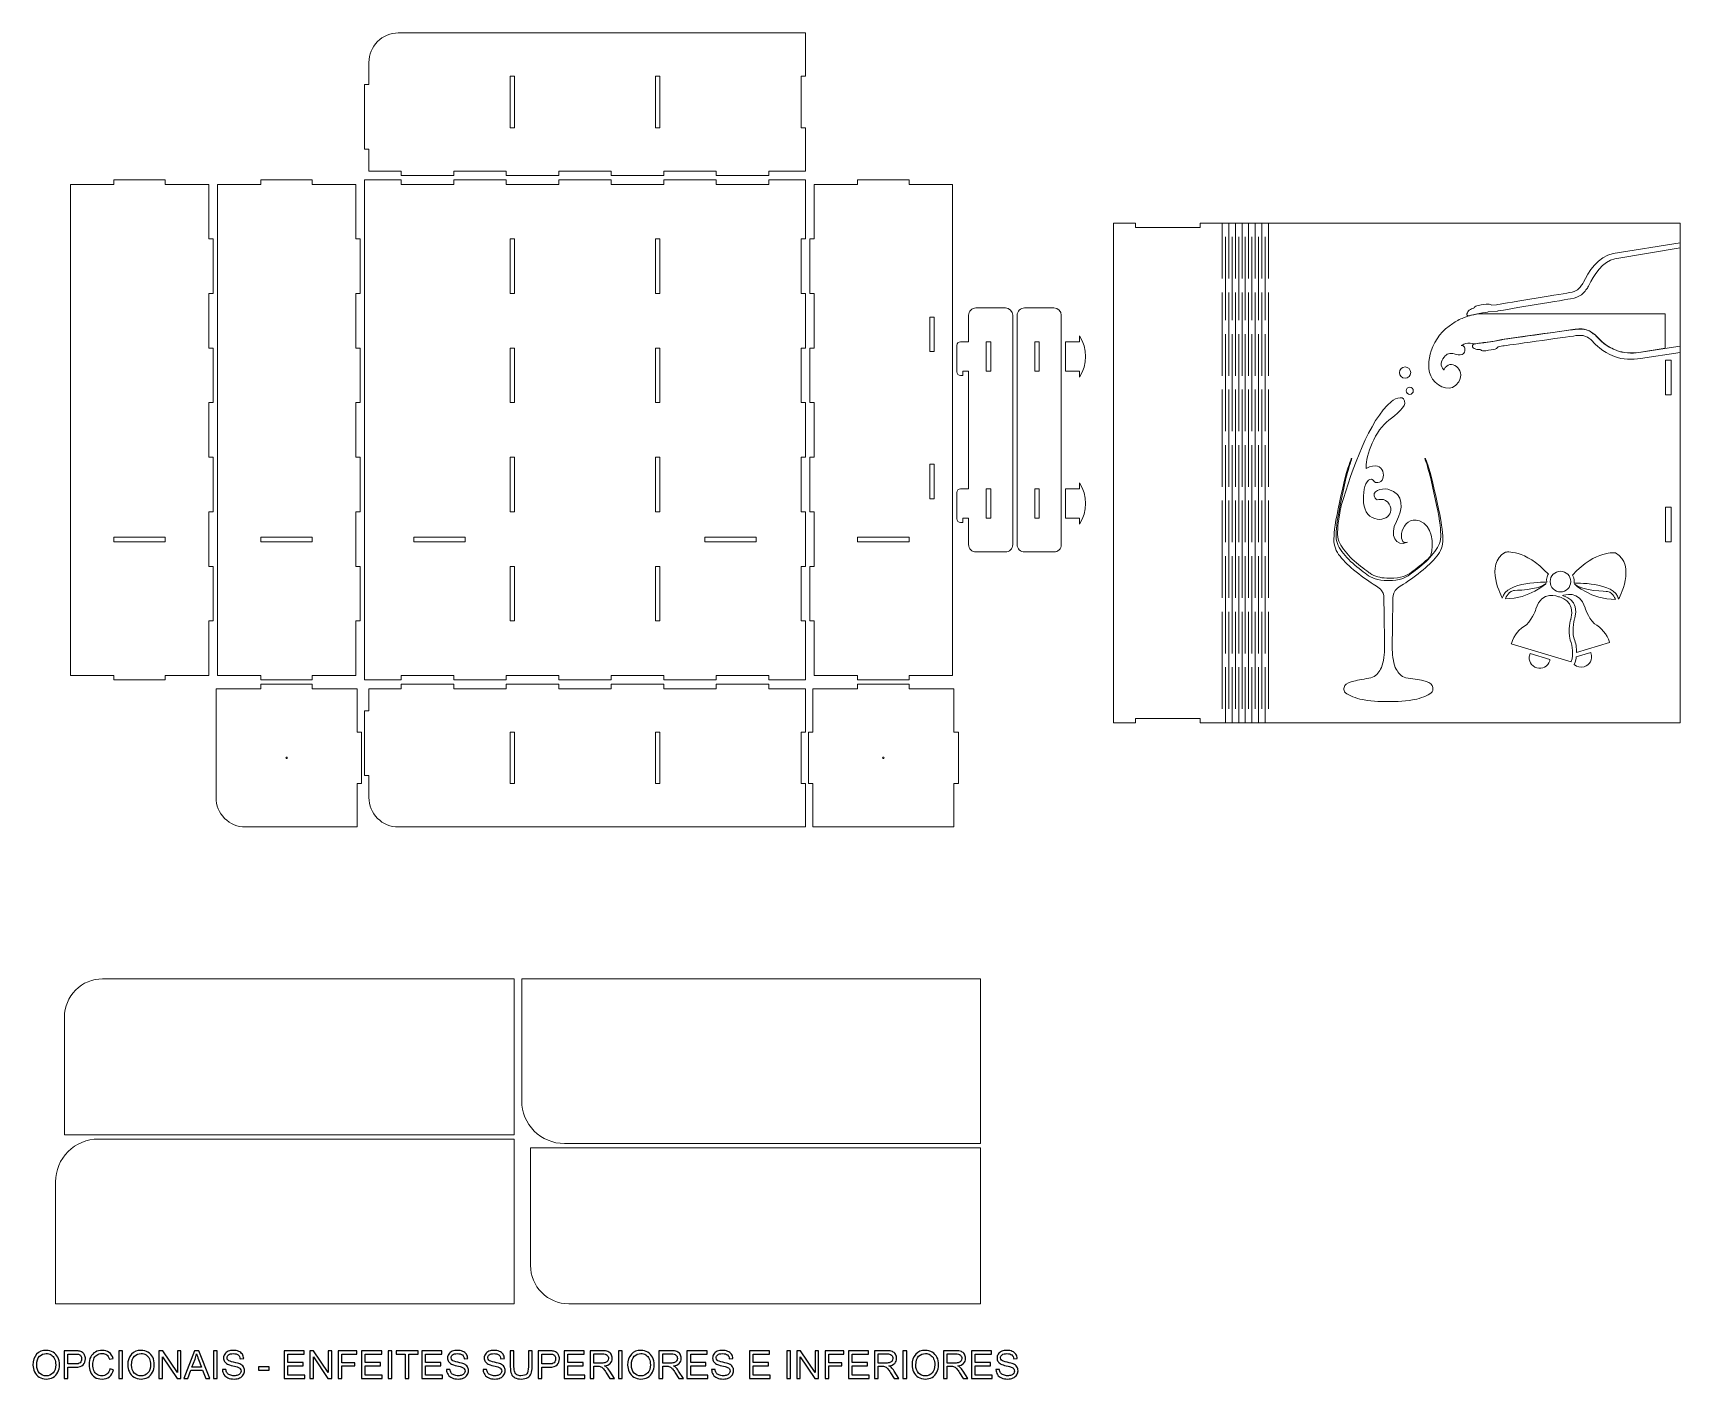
# Model space of a CAD drawing. Header units: centimetres. Extents: x -56 to 56, y -38 to 53.
import ezdxf

# ---------------------------------------------------------------- set-up
doc = ezdxf.new("R2010")
doc.units = ezdxf.units.CM
doc.header["$MEASUREMENT"] = 0
doc.layers.add('Camada 1', color=7, linetype='Continuous')

msp = doc.modelspace()

# ---------------------------------------------------------------- linework, layer by layer
at = {"layer": 'Camada 1', "color": 250, "lineweight": 20}
for points, knots in [([(-3.77088, 50.5141), (-3.77088, 50.5141), (-3.77088, 47.0141), (-3.77088, 47.0141), (-3.77088, 47.0141), (-3.77088, 47.0141), (-3.47088, 47.0141), (-3.47088, 47.0141), (-3.47088, 47.0141), (-3.47088, 47.0141), (-3.47088, 44.0641), (-3.47088, 44.0641), (-3.47088, 44.0641), (-3.47088, 44.0641), (-5.97088, 44.0641), (-5.97088, 44.0641), (-5.97088, 44.0641), (-5.97088, 44.0641), (-5.97088, 43.7641), (-5.97088, 43.7641), (-5.97088, 43.7641), (-5.97088, 43.7641), (-9.54231, 43.7641), (-9.54231, 43.7641), (-9.54231, 43.7641), (-9.54231, 43.7641), (-9.54231, 44.0641), (-9.54231, 44.0641), (-9.54231, 44.0641), (-9.54231, 44.0641), (-13.11374, 44.0641), (-13.11374, 44.0641), (-13.11374, 44.0641), (-13.11374, 44.0641), (-13.11374, 43.7641), (-13.11374, 43.7641), (-13.11374, 43.7641), (-13.11374, 43.7641), (-16.68517, 43.7641), (-16.68517, 43.7641), (-16.68517, 43.7641), (-16.68517, 43.7641), (-16.68517, 44.0641), (-16.68517, 44.0641), (-16.68517, 44.0641), (-16.68517, 44.0641), (-20.25659, 44.0641), (-20.25659, 44.0641), (-20.25659, 44.0641), (-20.25659, 44.0641), (-20.25659, 43.7641), (-20.25659, 43.7641), (-20.25659, 43.7641), (-20.25659, 43.7641), (-23.82802, 43.7641), (-23.82802, 43.7641), (-23.82802, 43.7641), (-23.82802, 43.7641), (-23.82802, 44.0641), (-23.82802, 44.0641), (-23.82802, 44.0641), (-23.82802, 44.0641), (-27.39945, 44.0641), (-27.39945, 44.0641), (-27.39945, 44.0641), (-27.39945, 44.0641), (-27.39945, 43.7641), (-27.39945, 43.7641), (-27.39945, 43.7641), (-27.39945, 43.7641), (-30.97088, 43.7641), (-30.97088, 43.7641), (-30.97088, 43.7641), (-30.97088, 43.7641), (-30.97088, 44.0641), (-30.97088, 44.0641), (-30.97088, 44.0641), (-30.97088, 44.0641), (-33.17088, 44.0641), (-33.17088, 44.0641), (-33.17088, 44.0641), (-33.17088, 44.0641), (-33.17088, 45.5641), (-33.17088, 45.5641), (-33.17088, 45.5641), (-33.17088, 45.5641), (-33.47088, 45.5641), (-33.47088, 45.5641), (-33.47088, 45.5641), (-33.47088, 45.5641), (-33.47088, 49.9641), (-33.47088, 49.9641), (-33.47088, 49.9641), (-33.47088, 49.9641), (-33.17088, 49.9641), (-33.17088, 49.9641), (-33.17088, 49.9641), (-33.17088, 49.9641), (-33.17088, 51.4641), (-33.17088, 51.4641), (-33.17088, 51.4641), (-33.17088, 51.99453), (-32.96017, 52.50324), (-32.58509, 52.87831), (-32.58509, 52.87831), (-32.21002, 53.25339), (-31.70131, 53.4641), (-31.17088, 53.4641), (-31.17088, 53.4641), (-31.17088, 53.4641), (-3.47088, 53.4641), (-3.47088, 53.4641), (-3.47088, 53.4641), (-3.47088, 53.4641), (-3.47088, 50.5141), (-3.47088, 50.5141), (-3.47088, 50.5141), (-3.47088, 50.5141), (-3.77088, 50.5141), (-3.77088, 50.5141)], [0, 0, 0, 0, 0.032258065, 0.032258065, 0.032258065, 0.032258065, 0.064516129, 0.064516129, 0.064516129, 0.064516129, 0.096774194, 0.096774194, 0.096774194, 0.096774194, 0.129032258, 0.129032258, 0.129032258, 0.129032258, 0.161290323, 0.161290323, 0.161290323, 0.161290323, 0.193548387, 0.193548387, 0.193548387, 0.193548387, 0.225806452, 0.225806452, 0.225806452, 0.225806452, 0.258064516, 0.258064516, 0.258064516, 0.258064516, 0.290322581, 0.290322581, 0.290322581, 0.290322581, 0.322580645, 0.322580645, 0.322580645, 0.322580645, 0.35483871, 0.35483871, 0.35483871, 0.35483871, 0.387096774, 0.387096774, 0.387096774, 0.387096774, 0.419354839, 0.419354839, 0.419354839, 0.419354839, 0.451612903, 0.451612903, 0.451612903, 0.451612903, 0.483870968, 0.483870968, 0.483870968, 0.483870968, 0.516129032, 0.516129032, 0.516129032, 0.516129032, 0.548387097, 0.548387097, 0.548387097, 0.548387097, 0.580645161, 0.580645161, 0.580645161, 0.580645161, 0.612903226, 0.612903226, 0.612903226, 0.612903226, 0.64516129, 0.64516129, 0.64516129, 0.64516129, 0.677419355, 0.677419355, 0.677419355, 0.677419355, 0.709677419, 0.709677419, 0.709677419, 0.709677419, 0.741935484, 0.741935484, 0.741935484, 0.741935484, 0.774193548, 0.774193548, 0.774193548, 0.774193548, 0.806451613, 0.806451613, 0.806451613, 0.806451613, 0.838709677, 0.838709677, 0.838709677, 0.838709677, 0.870967742, 0.870967742, 0.870967742, 0.870967742, 0.903225806, 0.903225806, 0.903225806, 0.903225806, 0.935483871, 0.935483871, 0.935483871, 0.935483871, 1, 1, 1, 1]), ([(-23.27088, 47.0141), (-23.27088, 47.0141), (-23.27088, 50.5141), (-23.27088, 50.5141), (-23.27088, 50.5141), (-23.27088, 50.5141), (-23.57088, 50.5141), (-23.57088, 50.5141), (-23.57088, 50.5141), (-23.57088, 50.5141), (-23.57088, 47.0141), (-23.57088, 47.0141), (-23.57088, 47.0141), (-23.57088, 47.0141), (-23.27088, 47.0141), (-23.27088, 47.0141)], [0, 0, 0, 0, 0.2, 0.2, 0.2, 0.2, 0.4, 0.4, 0.4, 0.4, 0.6, 0.6, 0.6, 0.6, 1, 1, 1, 1]), ([(-13.37088, 47.0141), (-13.37088, 47.0141), (-13.37088, 50.5141), (-13.37088, 50.5141), (-13.37088, 50.5141), (-13.37088, 50.5141), (-13.67088, 50.5141), (-13.67088, 50.5141), (-13.67088, 50.5141), (-13.67088, 50.5141), (-13.67088, 47.0141), (-13.67088, 47.0141), (-13.67088, 47.0141), (-13.67088, 47.0141), (-13.37088, 47.0141), (-13.37088, 47.0141)], [0, 0, 0, 0, 0.2, 0.2, 0.2, 0.2, 0.4, 0.4, 0.4, 0.4, 0.6, 0.6, 0.6, 0.6, 1, 1, 1, 1]), ([(-53.47088, 43.1641), (-53.47088, 43.1641), (-53.47088, 9.7641), (-53.47088, 9.7641), (-53.47088, 9.7641), (-53.47088, 9.7641), (-50.52088, 9.7641), (-50.52088, 9.7641), (-50.52088, 9.7641), (-50.52088, 9.7641), (-50.52088, 9.4641), (-50.52088, 9.4641), (-50.52088, 9.4641), (-50.52088, 9.4641), (-47.02088, 9.4641), (-47.02088, 9.4641), (-47.02088, 9.4641), (-47.02088, 9.4641), (-47.02088, 9.7641), (-47.02088, 9.7641), (-47.02088, 9.7641), (-47.02088, 9.7641), (-44.07088, 9.7641), (-44.07088, 9.7641), (-44.07088, 9.7641), (-44.07088, 9.7641), (-44.07088, 13.47588), (-44.07088, 13.47588), (-44.07088, 13.47588), (-44.07088, 13.47588), (-43.77088, 13.47588), (-43.77088, 13.47588), (-43.77088, 13.47588), (-43.77088, 13.47588), (-43.77088, 17.18699), (-43.77088, 17.18699), (-43.77088, 17.18699), (-43.77088, 17.18699), (-44.07088, 17.18699), (-44.07088, 17.18699), (-44.07088, 17.18699), (-44.07088, 17.18699), (-44.07088, 20.89788), (-44.07088, 20.89788), (-44.07088, 20.89788), (-44.07088, 20.89788), (-43.77088, 20.89788), (-43.77088, 20.89788), (-43.77088, 20.89788), (-43.77088, 20.89788), (-43.77088, 24.60899), (-43.77088, 24.60899), (-43.77088, 24.60899), (-43.77088, 24.60899), (-44.07088, 24.60899), (-44.07088, 24.60899), (-44.07088, 24.60899), (-44.07088, 24.60899), (-44.07088, 28.31988), (-44.07088, 28.31988), (-44.07088, 28.31988), (-44.07088, 28.31988), (-43.77088, 28.31988), (-43.77088, 28.31988), (-43.77088, 28.31988), (-43.77088, 28.31988), (-43.77088, 32.03099), (-43.77088, 32.03099), (-43.77088, 32.03099), (-43.77088, 32.03099), (-44.07088, 32.03099), (-44.07088, 32.03099), (-44.07088, 32.03099), (-44.07088, 32.03099), (-44.07088, 35.74188), (-44.07088, 35.74188), (-44.07088, 35.74188), (-44.07088, 35.74188), (-43.77088, 35.74188), (-43.77088, 35.74188), (-43.77088, 35.74188), (-43.77088, 35.74188), (-43.77088, 39.45299), (-43.77088, 39.45299), (-43.77088, 39.45299), (-43.77088, 39.45299), (-44.07088, 39.45299), (-44.07088, 39.45299), (-44.07088, 39.45299), (-44.07088, 39.45299), (-44.07088, 43.1641), (-44.07088, 43.1641), (-44.07088, 43.1641), (-44.07088, 43.1641), (-47.02088, 43.1641), (-47.02088, 43.1641), (-47.02088, 43.1641), (-47.02088, 43.1641), (-47.02088, 43.4641), (-47.02088, 43.4641), (-47.02088, 43.4641), (-47.02088, 43.4641), (-50.52088, 43.4641), (-50.52088, 43.4641), (-50.52088, 43.4641), (-50.52088, 43.4641), (-50.52088, 43.1641), (-50.52088, 43.1641), (-50.52088, 43.1641), (-50.52088, 43.1641), (-53.47088, 43.1641), (-53.47088, 43.1641)], [0, 0, 0, 0, 0.034482759, 0.034482759, 0.034482759, 0.034482759, 0.068965517, 0.068965517, 0.068965517, 0.068965517, 0.103448276, 0.103448276, 0.103448276, 0.103448276, 0.137931034, 0.137931034, 0.137931034, 0.137931034, 0.172413793, 0.172413793, 0.172413793, 0.172413793, 0.206896552, 0.206896552, 0.206896552, 0.206896552, 0.24137931, 0.24137931, 0.24137931, 0.24137931, 0.275862069, 0.275862069, 0.275862069, 0.275862069, 0.310344828, 0.310344828, 0.310344828, 0.310344828, 0.344827586, 0.344827586, 0.344827586, 0.344827586, 0.379310345, 0.379310345, 0.379310345, 0.379310345, 0.413793103, 0.413793103, 0.413793103, 0.413793103, 0.448275862, 0.448275862, 0.448275862, 0.448275862, 0.482758621, 0.482758621, 0.482758621, 0.482758621, 0.517241379, 0.517241379, 0.517241379, 0.517241379, 0.551724138, 0.551724138, 0.551724138, 0.551724138, 0.586206897, 0.586206897, 0.586206897, 0.586206897, 0.620689655, 0.620689655, 0.620689655, 0.620689655, 0.655172414, 0.655172414, 0.655172414, 0.655172414, 0.689655172, 0.689655172, 0.689655172, 0.689655172, 0.724137931, 0.724137931, 0.724137931, 0.724137931, 0.75862069, 0.75862069, 0.75862069, 0.75862069, 0.793103448, 0.793103448, 0.793103448, 0.793103448, 0.827586207, 0.827586207, 0.827586207, 0.827586207, 0.862068966, 0.862068966, 0.862068966, 0.862068966, 0.896551724, 0.896551724, 0.896551724, 0.896551724, 0.931034483, 0.931034483, 0.931034483, 0.931034483, 1, 1, 1, 1]), ([(-43.47088, 43.1641), (-43.47088, 43.1641), (-43.47088, 9.7641), (-43.47088, 9.7641), (-43.47088, 9.7641), (-43.47088, 9.7641), (-40.52088, 9.7641), (-40.52088, 9.7641), (-40.52088, 9.7641), (-40.52088, 9.7641), (-40.52088, 9.4641), (-40.52088, 9.4641), (-40.52088, 9.4641), (-40.52088, 9.4641), (-37.02088, 9.4641), (-37.02088, 9.4641), (-37.02088, 9.4641), (-37.02088, 9.4641), (-37.02088, 9.7641), (-37.02088, 9.7641), (-37.02088, 9.7641), (-37.02088, 9.7641), (-34.07088, 9.7641), (-34.07088, 9.7641), (-34.07088, 9.7641), (-34.07088, 9.7641), (-34.07088, 13.47588), (-34.07088, 13.47588), (-34.07088, 13.47588), (-34.07088, 13.47588), (-33.77088, 13.47588), (-33.77088, 13.47588), (-33.77088, 13.47588), (-33.77088, 13.47588), (-33.77088, 17.18699), (-33.77088, 17.18699), (-33.77088, 17.18699), (-33.77088, 17.18699), (-34.07088, 17.18699), (-34.07088, 17.18699), (-34.07088, 17.18699), (-34.07088, 17.18699), (-34.07088, 20.89788), (-34.07088, 20.89788), (-34.07088, 20.89788), (-34.07088, 20.89788), (-33.77088, 20.89788), (-33.77088, 20.89788), (-33.77088, 20.89788), (-33.77088, 20.89788), (-33.77088, 24.60899), (-33.77088, 24.60899), (-33.77088, 24.60899), (-33.77088, 24.60899), (-34.07088, 24.60899), (-34.07088, 24.60899), (-34.07088, 24.60899), (-34.07088, 24.60899), (-34.07088, 28.31988), (-34.07088, 28.31988), (-34.07088, 28.31988), (-34.07088, 28.31988), (-33.77088, 28.31988), (-33.77088, 28.31988), (-33.77088, 28.31988), (-33.77088, 28.31988), (-33.77088, 32.03099), (-33.77088, 32.03099), (-33.77088, 32.03099), (-33.77088, 32.03099), (-34.07088, 32.03099), (-34.07088, 32.03099), (-34.07088, 32.03099), (-34.07088, 32.03099), (-34.07088, 35.74188), (-34.07088, 35.74188), (-34.07088, 35.74188), (-34.07088, 35.74188), (-33.77088, 35.74188), (-33.77088, 35.74188), (-33.77088, 35.74188), (-33.77088, 35.74188), (-33.77088, 39.45299), (-33.77088, 39.45299), (-33.77088, 39.45299), (-33.77088, 39.45299), (-34.07088, 39.45299), (-34.07088, 39.45299), (-34.07088, 39.45299), (-34.07088, 39.45299), (-34.07088, 43.1641), (-34.07088, 43.1641), (-34.07088, 43.1641), (-34.07088, 43.1641), (-37.02088, 43.1641), (-37.02088, 43.1641), (-37.02088, 43.1641), (-37.02088, 43.1641), (-37.02088, 43.4641), (-37.02088, 43.4641), (-37.02088, 43.4641), (-37.02088, 43.4641), (-40.52088, 43.4641), (-40.52088, 43.4641), (-40.52088, 43.4641), (-40.52088, 43.4641), (-40.52088, 43.1641), (-40.52088, 43.1641), (-40.52088, 43.1641), (-40.52088, 43.1641), (-43.47088, 43.1641), (-43.47088, 43.1641)], [0, 0, 0, 0, 0.034482759, 0.034482759, 0.034482759, 0.034482759, 0.068965517, 0.068965517, 0.068965517, 0.068965517, 0.103448276, 0.103448276, 0.103448276, 0.103448276, 0.137931034, 0.137931034, 0.137931034, 0.137931034, 0.172413793, 0.172413793, 0.172413793, 0.172413793, 0.206896552, 0.206896552, 0.206896552, 0.206896552, 0.24137931, 0.24137931, 0.24137931, 0.24137931, 0.275862069, 0.275862069, 0.275862069, 0.275862069, 0.310344828, 0.310344828, 0.310344828, 0.310344828, 0.344827586, 0.344827586, 0.344827586, 0.344827586, 0.379310345, 0.379310345, 0.379310345, 0.379310345, 0.413793103, 0.413793103, 0.413793103, 0.413793103, 0.448275862, 0.448275862, 0.448275862, 0.448275862, 0.482758621, 0.482758621, 0.482758621, 0.482758621, 0.517241379, 0.517241379, 0.517241379, 0.517241379, 0.551724138, 0.551724138, 0.551724138, 0.551724138, 0.586206897, 0.586206897, 0.586206897, 0.586206897, 0.620689655, 0.620689655, 0.620689655, 0.620689655, 0.655172414, 0.655172414, 0.655172414, 0.655172414, 0.689655172, 0.689655172, 0.689655172, 0.689655172, 0.724137931, 0.724137931, 0.724137931, 0.724137931, 0.75862069, 0.75862069, 0.75862069, 0.75862069, 0.793103448, 0.793103448, 0.793103448, 0.793103448, 0.827586207, 0.827586207, 0.827586207, 0.827586207, 0.862068966, 0.862068966, 0.862068966, 0.862068966, 0.896551724, 0.896551724, 0.896551724, 0.896551724, 0.931034483, 0.931034483, 0.931034483, 0.931034483, 1, 1, 1, 1]), ([(-3.47088, 9.4641), (-3.47088, 9.4641), (-3.47088, 13.47588), (-3.47088, 13.47588), (-3.47088, 13.47588), (-3.47088, 13.47588), (-3.77088, 13.47588), (-3.77088, 13.47588), (-3.77088, 13.47588), (-3.77088, 13.47588), (-3.77088, 17.18699), (-3.77088, 17.18699), (-3.77088, 17.18699), (-3.77088, 17.18699), (-3.47088, 17.18699), (-3.47088, 17.18699), (-3.47088, 17.18699), (-3.47088, 17.18699), (-3.47088, 20.89788), (-3.47088, 20.89788), (-3.47088, 20.89788), (-3.47088, 20.89788), (-3.77088, 20.89788), (-3.77088, 20.89788), (-3.77088, 20.89788), (-3.77088, 20.89788), (-3.77088, 24.60899), (-3.77088, 24.60899), (-3.77088, 24.60899), (-3.77088, 24.60899), (-3.47088, 24.60899), (-3.47088, 24.60899), (-3.47088, 24.60899), (-3.47088, 24.60899), (-3.47088, 28.31988), (-3.47088, 28.31988), (-3.47088, 28.31988), (-3.47088, 28.31988), (-3.77088, 28.31988), (-3.77088, 28.31988), (-3.77088, 28.31988), (-3.77088, 28.31988), (-3.77088, 32.03099), (-3.77088, 32.03099), (-3.77088, 32.03099), (-3.77088, 32.03099), (-3.47088, 32.03099), (-3.47088, 32.03099), (-3.47088, 32.03099), (-3.47088, 32.03099), (-3.47088, 35.74188), (-3.47088, 35.74188), (-3.47088, 35.74188), (-3.47088, 35.74188), (-3.77088, 35.74188), (-3.77088, 35.74188), (-3.77088, 35.74188), (-3.77088, 35.74188), (-3.77088, 39.45299), (-3.77088, 39.45299), (-3.77088, 39.45299), (-3.77088, 39.45299), (-3.47088, 39.45299), (-3.47088, 39.45299), (-3.47088, 39.45299), (-3.47088, 39.45299), (-3.47088, 43.4641), (-3.47088, 43.4641), (-3.47088, 43.4641), (-3.47088, 43.4641), (-5.97088, 43.4641), (-5.97088, 43.4641), (-5.97088, 43.4641), (-5.97088, 43.4641), (-5.97088, 43.1641), (-5.97088, 43.1641), (-5.97088, 43.1641), (-5.97088, 43.1641), (-9.54231, 43.1641), (-9.54231, 43.1641), (-9.54231, 43.1641), (-9.54231, 43.1641), (-9.54231, 43.4641), (-9.54231, 43.4641), (-9.54231, 43.4641), (-9.54231, 43.4641), (-13.11374, 43.4641), (-13.11374, 43.4641), (-13.11374, 43.4641), (-13.11374, 43.4641), (-13.11374, 43.1641), (-13.11374, 43.1641), (-13.11374, 43.1641), (-13.11374, 43.1641), (-16.68517, 43.1641), (-16.68517, 43.1641), (-16.68517, 43.1641), (-16.68517, 43.1641), (-16.68517, 43.4641), (-16.68517, 43.4641), (-16.68517, 43.4641), (-16.68517, 43.4641), (-20.25659, 43.4641), (-20.25659, 43.4641), (-20.25659, 43.4641), (-20.25659, 43.4641), (-20.25659, 43.1641), (-20.25659, 43.1641), (-20.25659, 43.1641), (-20.25659, 43.1641), (-23.82802, 43.1641), (-23.82802, 43.1641), (-23.82802, 43.1641), (-23.82802, 43.1641), (-23.82802, 43.4641), (-23.82802, 43.4641), (-23.82802, 43.4641), (-23.82802, 43.4641), (-27.39945, 43.4641), (-27.39945, 43.4641), (-27.39945, 43.4641), (-27.39945, 43.4641), (-27.39945, 43.1641), (-27.39945, 43.1641), (-27.39945, 43.1641), (-27.39945, 43.1641), (-30.97088, 43.1641), (-30.97088, 43.1641), (-30.97088, 43.1641), (-30.97088, 43.1641), (-30.97088, 43.4641), (-30.97088, 43.4641), (-30.97088, 43.4641), (-30.97088, 43.4641), (-33.47088, 43.4641), (-33.47088, 43.4641), (-33.47088, 43.4641), (-33.47088, 43.4641), (-33.47088, 9.4641), (-33.47088, 9.4641), (-33.47088, 9.4641), (-33.47088, 9.4641), (-30.97088, 9.4641), (-30.97088, 9.4641), (-30.97088, 9.4641), (-30.97088, 9.4641), (-30.97088, 9.7641), (-30.97088, 9.7641), (-30.97088, 9.7641), (-30.97088, 9.7641), (-27.39945, 9.7641), (-27.39945, 9.7641), (-27.39945, 9.7641), (-27.39945, 9.7641), (-27.39945, 9.4641), (-27.39945, 9.4641), (-27.39945, 9.4641), (-27.39945, 9.4641), (-23.82802, 9.4641), (-23.82802, 9.4641), (-23.82802, 9.4641), (-23.82802, 9.4641), (-23.82802, 9.7641), (-23.82802, 9.7641), (-23.82802, 9.7641), (-23.82802, 9.7641), (-20.25659, 9.7641), (-20.25659, 9.7641), (-20.25659, 9.7641), (-20.25659, 9.7641), (-20.25659, 9.4641), (-20.25659, 9.4641), (-20.25659, 9.4641), (-20.25659, 9.4641), (-16.68517, 9.4641), (-16.68517, 9.4641), (-16.68517, 9.4641), (-16.68517, 9.4641), (-16.68517, 9.7641), (-16.68517, 9.7641), (-16.68517, 9.7641), (-16.68517, 9.7641), (-13.11374, 9.7641), (-13.11374, 9.7641), (-13.11374, 9.7641), (-13.11374, 9.7641), (-13.11374, 9.4641), (-13.11374, 9.4641), (-13.11374, 9.4641), (-13.11374, 9.4641), (-9.54231, 9.4641), (-9.54231, 9.4641), (-9.54231, 9.4641), (-9.54231, 9.4641), (-9.54231, 9.7641), (-9.54231, 9.7641), (-9.54231, 9.7641), (-9.54231, 9.7641), (-5.97088, 9.7641), (-5.97088, 9.7641), (-5.97088, 9.7641), (-5.97088, 9.7641), (-5.97088, 9.4641), (-5.97088, 9.4641), (-5.97088, 9.4641), (-5.97088, 9.4641), (-3.47088, 9.4641), (-3.47088, 9.4641)], [0, 0, 0, 0, 0.018867925, 0.018867925, 0.018867925, 0.018867925, 0.037735849, 0.037735849, 0.037735849, 0.037735849, 0.056603774, 0.056603774, 0.056603774, 0.056603774, 0.075471698, 0.075471698, 0.075471698, 0.075471698, 0.094339623, 0.094339623, 0.094339623, 0.094339623, 0.113207547, 0.113207547, 0.113207547, 0.113207547, 0.132075472, 0.132075472, 0.132075472, 0.132075472, 0.150943396, 0.150943396, 0.150943396, 0.150943396, 0.169811321, 0.169811321, 0.169811321, 0.169811321, 0.188679245, 0.188679245, 0.188679245, 0.188679245, 0.20754717, 0.20754717, 0.20754717, 0.20754717, 0.226415094, 0.226415094, 0.226415094, 0.226415094, 0.245283019, 0.245283019, 0.245283019, 0.245283019, 0.264150943, 0.264150943, 0.264150943, 0.264150943, 0.283018868, 0.283018868, 0.283018868, 0.283018868, 0.301886792, 0.301886792, 0.301886792, 0.301886792, 0.320754717, 0.320754717, 0.320754717, 0.320754717, 0.339622642, 0.339622642, 0.339622642, 0.339622642, 0.358490566, 0.358490566, 0.358490566, 0.358490566, 0.377358491, 0.377358491, 0.377358491, 0.377358491, 0.396226415, 0.396226415, 0.396226415, 0.396226415, 0.41509434, 0.41509434, 0.41509434, 0.41509434, 0.433962264, 0.433962264, 0.433962264, 0.433962264, 0.452830189, 0.452830189, 0.452830189, 0.452830189, 0.471698113, 0.471698113, 0.471698113, 0.471698113, 0.490566038, 0.490566038, 0.490566038, 0.490566038, 0.509433962, 0.509433962, 0.509433962, 0.509433962, 0.528301887, 0.528301887, 0.528301887, 0.528301887, 0.547169811, 0.547169811, 0.547169811, 0.547169811, 0.566037736, 0.566037736, 0.566037736, 0.566037736, 0.58490566, 0.58490566, 0.58490566, 0.58490566, 0.603773585, 0.603773585, 0.603773585, 0.603773585, 0.622641509, 0.622641509, 0.622641509, 0.622641509, 0.641509434, 0.641509434, 0.641509434, 0.641509434, 0.660377358, 0.660377358, 0.660377358, 0.660377358, 0.679245283, 0.679245283, 0.679245283, 0.679245283, 0.698113208, 0.698113208, 0.698113208, 0.698113208, 0.716981132, 0.716981132, 0.716981132, 0.716981132, 0.735849057, 0.735849057, 0.735849057, 0.735849057, 0.754716981, 0.754716981, 0.754716981, 0.754716981, 0.773584906, 0.773584906, 0.773584906, 0.773584906, 0.79245283, 0.79245283, 0.79245283, 0.79245283, 0.811320755, 0.811320755, 0.811320755, 0.811320755, 0.830188679, 0.830188679, 0.830188679, 0.830188679, 0.849056604, 0.849056604, 0.849056604, 0.849056604, 0.867924528, 0.867924528, 0.867924528, 0.867924528, 0.886792453, 0.886792453, 0.886792453, 0.886792453, 0.905660377, 0.905660377, 0.905660377, 0.905660377, 0.924528302, 0.924528302, 0.924528302, 0.924528302, 0.943396226, 0.943396226, 0.943396226, 0.943396226, 0.962264151, 0.962264151, 0.962264151, 0.962264151, 1, 1, 1, 1]), ([(6.52912, 9.7641), (6.52912, 9.7641), (3.57912, 9.7641), (3.57912, 9.7641), (3.57912, 9.7641), (3.57912, 9.7641), (3.57912, 9.4641), (3.57912, 9.4641), (3.57912, 9.4641), (3.57912, 9.4641), (0.07912, 9.4641), (0.07912, 9.4641), (0.07912, 9.4641), (0.07912, 9.4641), (0.07912, 9.7641), (0.07912, 9.7641), (0.07912, 9.7641), (0.07912, 9.7641), (-2.87088, 9.7641), (-2.87088, 9.7641), (-2.87088, 9.7641), (-2.87088, 9.7641), (-2.87088, 13.47588), (-2.87088, 13.47588), (-2.87088, 13.47588), (-2.87088, 13.47588), (-3.17088, 13.47588), (-3.17088, 13.47588), (-3.17088, 13.47588), (-3.17088, 13.47588), (-3.17088, 17.18699), (-3.17088, 17.18699), (-3.17088, 17.18699), (-3.17088, 17.18699), (-2.87088, 17.18699), (-2.87088, 17.18699), (-2.87088, 17.18699), (-2.87088, 17.18699), (-2.87088, 20.89788), (-2.87088, 20.89788), (-2.87088, 20.89788), (-2.87088, 20.89788), (-3.17088, 20.89788), (-3.17088, 20.89788), (-3.17088, 20.89788), (-3.17088, 20.89788), (-3.17088, 24.60899), (-3.17088, 24.60899), (-3.17088, 24.60899), (-3.17088, 24.60899), (-2.87088, 24.60899), (-2.87088, 24.60899), (-2.87088, 24.60899), (-2.87088, 24.60899), (-2.87088, 28.31988), (-2.87088, 28.31988), (-2.87088, 28.31988), (-2.87088, 28.31988), (-3.17088, 28.31988), (-3.17088, 28.31988), (-3.17088, 28.31988), (-3.17088, 28.31988), (-3.17088, 32.03099), (-3.17088, 32.03099), (-3.17088, 32.03099), (-3.17088, 32.03099), (-2.87088, 32.03099), (-2.87088, 32.03099), (-2.87088, 32.03099), (-2.87088, 32.03099), (-2.87088, 35.74188), (-2.87088, 35.74188), (-2.87088, 35.74188), (-2.87088, 35.74188), (-3.17088, 35.74188), (-3.17088, 35.74188), (-3.17088, 35.74188), (-3.17088, 35.74188), (-3.17088, 39.45299), (-3.17088, 39.45299), (-3.17088, 39.45299), (-3.17088, 39.45299), (-2.87088, 39.45299), (-2.87088, 39.45299), (-2.87088, 39.45299), (-2.87088, 39.45299), (-2.87088, 43.1641), (-2.87088, 43.1641), (-2.87088, 43.1641), (-2.87088, 43.1641), (0.07912, 43.1641), (0.07912, 43.1641), (0.07912, 43.1641), (0.07912, 43.1641), (0.07912, 43.4641), (0.07912, 43.4641), (0.07912, 43.4641), (0.07912, 43.4641), (3.57912, 43.4641), (3.57912, 43.4641), (3.57912, 43.4641), (3.57912, 43.4641), (3.57912, 43.1641), (3.57912, 43.1641), (3.57912, 43.1641), (3.57912, 43.1641), (6.52912, 43.1641), (6.52912, 43.1641), (6.52912, 43.1641), (6.52912, 43.1641), (6.52912, 9.7641), (6.52912, 9.7641)], [0, 0, 0, 0, 0.034482759, 0.034482759, 0.034482759, 0.034482759, 0.068965517, 0.068965517, 0.068965517, 0.068965517, 0.103448276, 0.103448276, 0.103448276, 0.103448276, 0.137931034, 0.137931034, 0.137931034, 0.137931034, 0.172413793, 0.172413793, 0.172413793, 0.172413793, 0.206896552, 0.206896552, 0.206896552, 0.206896552, 0.24137931, 0.24137931, 0.24137931, 0.24137931, 0.275862069, 0.275862069, 0.275862069, 0.275862069, 0.310344828, 0.310344828, 0.310344828, 0.310344828, 0.344827586, 0.344827586, 0.344827586, 0.344827586, 0.379310345, 0.379310345, 0.379310345, 0.379310345, 0.413793103, 0.413793103, 0.413793103, 0.413793103, 0.448275862, 0.448275862, 0.448275862, 0.448275862, 0.482758621, 0.482758621, 0.482758621, 0.482758621, 0.517241379, 0.517241379, 0.517241379, 0.517241379, 0.551724138, 0.551724138, 0.551724138, 0.551724138, 0.586206897, 0.586206897, 0.586206897, 0.586206897, 0.620689655, 0.620689655, 0.620689655, 0.620689655, 0.655172414, 0.655172414, 0.655172414, 0.655172414, 0.689655172, 0.689655172, 0.689655172, 0.689655172, 0.724137931, 0.724137931, 0.724137931, 0.724137931, 0.75862069, 0.75862069, 0.75862069, 0.75862069, 0.793103448, 0.793103448, 0.793103448, 0.793103448, 0.827586207, 0.827586207, 0.827586207, 0.827586207, 0.862068966, 0.862068966, 0.862068966, 0.862068966, 0.896551724, 0.896551724, 0.896551724, 0.896551724, 0.931034483, 0.931034483, 0.931034483, 0.931034483, 1, 1, 1, 1]), ([(28.02574, 6.53594), (40.15826, 6.53594), (43.06602, 6.5359), (56.02575, 6.5359), (56.02575, 6.5359), (56.02575, 6.5359), (56.02575, 40.5359), (56.02575, 40.5359), (56.02575, 40.5359), (43.05091, 40.5359), (40.18961, 40.5359), (28.02574, 40.5359), (28.02574, 40.5359), (26.98292, 40.5359), (25.91856, 40.5359), (24.87574, 40.5359), (24.87574, 40.5359), (24.87574, 40.5359), (23.37574, 40.5359), (23.37574, 40.5359), (23.37574, 40.5359), (23.37574, 40.5359), (23.37574, 40.23592), (23.37574, 40.23592), (23.37574, 40.23592), (23.37574, 40.23592), (18.97574, 40.23592), (18.97574, 40.23592), (18.97574, 40.23592), (18.97574, 40.23592), (18.97574, 40.5359), (18.97574, 40.5359), (18.97574, 40.5359), (18.97574, 40.5359), (17.47574, 40.5359), (17.47574, 40.5359), (17.47574, 40.5359), (17.47574, 40.5359), (17.47574, 6.53594), (17.47574, 6.53594), (17.47574, 6.53594), (17.47574, 6.53594), (18.97574, 6.53594), (18.97574, 6.53594), (18.97574, 6.53594), (18.97574, 6.53594), (18.97574, 6.83592), (18.97574, 6.83592), (18.97574, 6.83592), (18.97574, 6.83592), (23.37574, 6.83592), (23.37574, 6.83592), (23.37574, 6.83592), (23.37574, 6.83592), (23.37574, 6.53594), (23.37574, 6.53594), (23.37574, 6.53594), (23.37574, 6.53594), (24.87574, 6.53594), (24.87574, 6.53594), (24.87574, 6.53594), (25.91856, 6.53594), (26.98292, 6.53594), (28.02574, 6.53594)], [0, 0, 0, 0, 0.058823529, 0.058823529, 0.058823529, 0.058823529, 0.117647059, 0.117647059, 0.117647059, 0.117647059, 0.176470588, 0.176470588, 0.176470588, 0.176470588, 0.235294118, 0.235294118, 0.235294118, 0.235294118, 0.294117647, 0.294117647, 0.294117647, 0.294117647, 0.352941176, 0.352941176, 0.352941176, 0.352941176, 0.411764706, 0.411764706, 0.411764706, 0.411764706, 0.470588235, 0.470588235, 0.470588235, 0.470588235, 0.529411765, 0.529411765, 0.529411765, 0.529411765, 0.588235294, 0.588235294, 0.588235294, 0.588235294, 0.647058824, 0.647058824, 0.647058824, 0.647058824, 0.705882353, 0.705882353, 0.705882353, 0.705882353, 0.764705882, 0.764705882, 0.764705882, 0.764705882, 0.823529412, 0.823529412, 0.823529412, 0.823529412, 0.882352941, 0.882352941, 0.882352941, 0.882352941, 1, 1, 1, 1]), ([(-23.27088, 39.45299), (-23.27088, 39.45299), (-23.27088, 35.74188), (-23.27088, 35.74188), (-23.27088, 35.74188), (-23.27088, 35.74188), (-23.57088, 35.74188), (-23.57088, 35.74188), (-23.57088, 35.74188), (-23.57088, 35.74188), (-23.57088, 39.45299), (-23.57088, 39.45299), (-23.57088, 39.45299), (-23.57088, 39.45299), (-23.27088, 39.45299), (-23.27088, 39.45299)], [0, 0, 0, 0, 0.2, 0.2, 0.2, 0.2, 0.4, 0.4, 0.4, 0.4, 0.6, 0.6, 0.6, 0.6, 1, 1, 1, 1]), ([(-13.37088, 39.45299), (-13.37088, 39.45299), (-13.37088, 35.74188), (-13.37088, 35.74188), (-13.37088, 35.74188), (-13.37088, 35.74188), (-13.67088, 35.74188), (-13.67088, 35.74188), (-13.67088, 35.74188), (-13.67088, 35.74188), (-13.67088, 39.45299), (-13.67088, 39.45299), (-13.67088, 39.45299), (-13.67088, 39.45299), (-13.37088, 39.45299), (-13.37088, 39.45299)], [0, 0, 0, 0, 0.2, 0.2, 0.2, 0.2, 0.4, 0.4, 0.4, 0.4, 0.6, 0.6, 0.6, 0.6, 1, 1, 1, 1]), ([(10.62912, 18.6641), (10.62912, 18.6641), (10.62912, 34.2641), (10.62912, 34.2641), (10.62912, 34.2641), (10.62912, 34.54024), (10.40526, 34.7641), (10.12912, 34.7641), (10.12912, 34.7641), (10.12912, 34.7641), (8.12912, 34.7641), (8.12912, 34.7641), (8.12912, 34.7641), (7.99651, 34.7641), (7.86933, 34.71142), (7.77557, 34.61765), (7.77557, 34.61765), (7.6818, 34.52389), (7.62912, 34.39671), (7.62912, 34.2641), (7.62912, 34.2641), (7.62912, 34.2641), (7.62912, 32.4641), (7.62912, 32.4641), (7.62912, 32.4641), (7.62912, 32.4641), (7.07912, 32.4641), (7.07912, 32.4641), (7.07912, 32.4641), (7.01282, 32.4641), (6.94923, 32.43776), (6.90234, 32.39088), (6.90234, 32.39088), (6.85546, 32.34399), (6.82912, 32.2804), (6.82912, 32.2141), (6.82912, 32.2141), (6.82912, 32.2141), (6.82912, 30.4141), (6.82912, 30.4141), (6.82912, 30.4141), (6.82912, 30.3478), (6.85546, 30.28421), (6.90234, 30.23732), (6.90234, 30.23732), (6.94923, 30.19044), (7.01282, 30.1641), (7.07912, 30.1641), (7.07912, 30.1641), (7.07912, 30.1641), (7.22912, 30.1641), (7.22912, 30.1641), (7.22912, 30.1641), (7.22912, 30.1641), (7.22912, 30.4641), (7.22912, 30.4641), (7.22912, 30.4641), (7.22912, 30.4641), (7.62912, 30.4641), (7.62912, 30.4641), (7.62912, 30.4641), (7.62912, 30.4641), (7.62912, 22.4641), (7.62912, 22.4641), (7.62912, 22.4641), (7.62912, 22.4641), (7.07912, 22.4641), (7.07912, 22.4641), (7.07912, 22.4641), (7.01282, 22.4641), (6.94923, 22.43776), (6.90234, 22.39088), (6.90234, 22.39088), (6.85546, 22.34399), (6.82912, 22.2804), (6.82912, 22.2141), (6.82912, 22.2141), (6.82912, 22.2141), (6.82912, 20.4141), (6.82912, 20.4141), (6.82912, 20.4141), (6.82912, 20.3478), (6.85546, 20.28421), (6.90234, 20.23732), (6.90234, 20.23732), (6.94923, 20.19044), (7.01282, 20.1641), (7.07912, 20.1641), (7.07912, 20.1641), (7.07912, 20.1641), (7.22912, 20.1641), (7.22912, 20.1641), (7.22912, 20.1641), (7.22912, 20.1641), (7.22912, 20.4641), (7.22912, 20.4641), (7.22912, 20.4641), (7.22912, 20.4641), (7.62912, 20.4641), (7.62912, 20.4641), (7.62912, 20.4641), (7.62912, 20.4641), (7.62912, 18.6641), (7.62912, 18.6641), (7.62912, 18.6641), (7.62912, 18.53149), (7.6818, 18.40431), (7.77557, 18.31055), (7.77557, 18.31055), (7.86933, 18.21678), (7.99651, 18.1641), (8.12912, 18.1641), (8.12912, 18.1641), (8.12912, 18.1641), (10.12912, 18.1641), (10.12912, 18.1641), (10.12912, 18.1641), (10.26173, 18.1641), (10.38891, 18.21678), (10.48267, 18.31055), (10.48267, 18.31055), (10.57644, 18.40431), (10.62912, 18.53149), (10.62912, 18.6641)], [0, 0, 0, 0, 0.03125, 0.03125, 0.03125, 0.03125, 0.0625, 0.0625, 0.0625, 0.0625, 0.09375, 0.09375, 0.09375, 0.09375, 0.125, 0.125, 0.125, 0.125, 0.15625, 0.15625, 0.15625, 0.15625, 0.1875, 0.1875, 0.1875, 0.1875, 0.21875, 0.21875, 0.21875, 0.21875, 0.25, 0.25, 0.25, 0.25, 0.28125, 0.28125, 0.28125, 0.28125, 0.3125, 0.3125, 0.3125, 0.3125, 0.34375, 0.34375, 0.34375, 0.34375, 0.375, 0.375, 0.375, 0.375, 0.40625, 0.40625, 0.40625, 0.40625, 0.4375, 0.4375, 0.4375, 0.4375, 0.46875, 0.46875, 0.46875, 0.46875, 0.5, 0.5, 0.5, 0.5, 0.53125, 0.53125, 0.53125, 0.53125, 0.5625, 0.5625, 0.5625, 0.5625, 0.59375, 0.59375, 0.59375, 0.59375, 0.625, 0.625, 0.625, 0.625, 0.65625, 0.65625, 0.65625, 0.65625, 0.6875, 0.6875, 0.6875, 0.6875, 0.71875, 0.71875, 0.71875, 0.71875, 0.75, 0.75, 0.75, 0.75, 0.78125, 0.78125, 0.78125, 0.78125, 0.8125, 0.8125, 0.8125, 0.8125, 0.84375, 0.84375, 0.84375, 0.84375, 0.875, 0.875, 0.875, 0.875, 0.90625, 0.90625, 0.90625, 0.90625, 0.9375, 0.9375, 0.9375, 0.9375, 1, 1, 1, 1]), ([(13.92912, 18.6641), (13.92912, 18.6641), (13.92912, 34.2641), (13.92912, 34.2641), (13.92912, 34.2641), (13.92912, 34.54024), (13.70526, 34.7641), (13.42912, 34.7641), (13.42912, 34.7641), (13.42912, 34.7641), (11.42912, 34.7641), (11.42912, 34.7641), (11.42912, 34.7641), (11.29651, 34.7641), (11.16933, 34.71142), (11.07557, 34.61765), (11.07557, 34.61765), (10.9818, 34.52389), (10.92912, 34.39671), (10.92912, 34.2641), (10.92912, 34.2641), (10.92912, 29.57023), (10.92912, 22.7176), (10.92912, 18.6641), (10.92912, 18.6641), (10.92912, 18.53149), (10.9818, 18.40431), (11.07557, 18.31055), (11.07557, 18.31055), (11.16933, 18.21678), (11.29651, 18.1641), (11.42912, 18.1641), (11.42912, 18.1641), (11.42912, 18.1641), (13.42912, 18.1641), (13.42912, 18.1641), (13.42912, 18.1641), (13.56173, 18.1641), (13.68891, 18.21678), (13.78267, 18.31055), (13.78267, 18.31055), (13.87644, 18.40431), (13.92912, 18.53149), (13.92912, 18.6641)], [0, 0, 0, 0, 0.083333333, 0.083333333, 0.083333333, 0.083333333, 0.166666667, 0.166666667, 0.166666667, 0.166666667, 0.25, 0.25, 0.25, 0.25, 0.333333333, 0.333333333, 0.333333333, 0.333333333, 0.416666667, 0.416666667, 0.416666667, 0.416666667, 0.5, 0.5, 0.5, 0.5, 0.583333333, 0.583333333, 0.583333333, 0.583333333, 0.666666667, 0.666666667, 0.666666667, 0.666666667, 0.75, 0.75, 0.75, 0.75, 0.833333333, 0.833333333, 0.833333333, 0.833333333, 1, 1, 1, 1]), ([(4.97912, 31.7891), (4.97912, 31.7891), (5.27912, 31.7891), (5.27912, 31.7891), (5.27912, 31.7891), (5.27912, 31.7891), (5.27912, 34.1391), (5.27912, 34.1391), (5.27912, 34.1391), (5.27912, 34.1391), (4.97912, 34.1391), (4.97912, 34.1391), (4.97912, 34.1391), (4.97912, 34.1391), (4.97912, 31.7891), (4.97912, 31.7891)], [0, 0, 0, 0, 0.2, 0.2, 0.2, 0.2, 0.4, 0.4, 0.4, 0.4, 0.6, 0.6, 0.6, 0.6, 1, 1, 1, 1]), ([(42.02897, 32.31211), (42.09548, 32.3242), (42.16699, 32.33211), (42.23404, 32.34158), (42.23404, 32.34158), (42.3738, 32.36133), (42.51358, 32.38089), (42.65336, 32.40044), (42.65336, 32.40044), (42.86221, 32.42964), (43.07107, 32.45873), (43.27993, 32.48779), (43.27993, 32.48779), (43.28036, 32.48785), (43.28082, 32.48792), (43.28128, 32.48798), (43.28128, 32.48798), (43.28128, 32.48798), (43.90435, 32.61368), (43.90435, 32.61368), (43.90435, 32.61368), (44.75426, 32.73348), (45.60427, 32.85262), (46.45425, 32.97189), (46.45425, 32.97189), (47.26446, 33.08558), (48.07466, 33.20032), (48.88518, 33.31173), (48.88518, 33.31173), (48.99404, 33.32669), (49.10446, 33.33573), (49.21439, 33.33573), (49.21439, 33.33573), (49.40706, 33.33573), (49.59904, 33.30746), (49.7774, 33.23241), (49.7774, 33.23241), (49.89272, 33.18389), (49.98433, 33.123), (50.08354, 33.0487), (50.08354, 33.0487), (50.1049, 33.03271), (50.13278, 33.01007), (50.15619, 32.99799), (50.15619, 32.99799), (50.2451, 32.95208), (50.32293, 32.86114), (50.38958, 32.78786), (50.38958, 32.78786), (50.53342, 32.6297), (50.67287, 32.48967), (50.8429, 32.35817), (50.8429, 32.35817), (51.11158, 32.15039), (51.41381, 31.99089), (51.72877, 31.8655), (51.72877, 31.8655), (52.13853, 31.70236), (52.77604, 31.66949), (53.21038, 31.73819), (53.21038, 31.73819), (53.21038, 31.73819), (55.0139, 32.02346), (55.0139, 32.02346), (55.0139, 32.02346), (55.0139, 32.02346), (55.01642, 32.06293), (55.01642, 32.06293), (55.01642, 32.06293), (55.01642, 32.06293), (55.01553, 34.35435), (55.01553, 34.35435), (55.01553, 34.35435), (55.01553, 34.35435), (42.28071, 34.35435), (42.28071, 34.35435), (42.28071, 34.35435), (42.21874, 34.34311), (41.77331, 34.26464), (41.74379, 34.24498), (41.74379, 34.24498), (41.72414, 34.21796), (41.66713, 34.21754), (41.6364, 34.21386), (41.6364, 34.21386), (41.60868, 34.21054), (41.55881, 34.19279), (41.5319, 34.18397), (41.5319, 34.18397), (41.45112, 34.15752), (41.37121, 34.12701), (41.29273, 34.09441), (41.29273, 34.09441), (41.03786, 33.98853), (40.79038, 33.85618), (40.56013, 33.70418), (40.56013, 33.70418), (39.87905, 33.25457), (39.35332, 32.6342), (39.09896, 31.85087), (39.09896, 31.85087), (38.90495, 31.25338), (38.80494, 30.47403), (39.19083, 29.92868), (39.19083, 29.92868), (39.62121, 29.32045), (40.48714, 28.97532), (40.96531, 29.73865), (40.96531, 29.73865), (41.50733, 30.60392), (40.33863, 31.38658), (39.98191, 30.56729), (39.98191, 30.56729), (39.98191, 30.56729), (39.97655, 30.55498), (39.97655, 30.55498), (39.97655, 30.55498), (39.97655, 30.55498), (39.96629, 30.56364), (39.96629, 30.56364), (39.96629, 30.56364), (39.67494, 30.80933), (39.76396, 31.14144), (39.9682, 31.41377), (39.9682, 31.41377), (40.14354, 31.64757), (40.38592, 31.72924), (40.66612, 31.63179), (40.66612, 31.63179), (40.82468, 31.57663), (41.03518, 31.53112), (41.1965, 31.60125), (41.1965, 31.60125), (41.29738, 31.64511), (41.36445, 31.73007), (41.38253, 31.83855), (41.38253, 31.83855), (41.40098, 31.9493), (41.40103, 32.09062), (41.30382, 32.16701), (41.30382, 32.16701), (41.27138, 32.1925), (41.21983, 32.21315), (41.17781, 32.21315), (41.17781, 32.21315), (41.17781, 32.21315), (41.139, 32.21315), (41.139, 32.21315), (41.139, 32.21315), (41.139, 32.21315), (41.17298, 32.2319), (41.17298, 32.2319), (41.17298, 32.2319), (41.25339, 32.27629), (41.35986, 32.31279), (41.44811, 32.33477), (41.44811, 32.33477), (41.63985, 32.38253), (41.84321, 32.38628), (42.02897, 32.31211)], [0, 0, 0, 0, 0.024390244, 0.024390244, 0.024390244, 0.024390244, 0.048780488, 0.048780488, 0.048780488, 0.048780488, 0.073170732, 0.073170732, 0.073170732, 0.073170732, 0.097560976, 0.097560976, 0.097560976, 0.097560976, 0.12195122, 0.12195122, 0.12195122, 0.12195122, 0.146341463, 0.146341463, 0.146341463, 0.146341463, 0.170731707, 0.170731707, 0.170731707, 0.170731707, 0.195121951, 0.195121951, 0.195121951, 0.195121951, 0.219512195, 0.219512195, 0.219512195, 0.219512195, 0.243902439, 0.243902439, 0.243902439, 0.243902439, 0.268292683, 0.268292683, 0.268292683, 0.268292683, 0.292682927, 0.292682927, 0.292682927, 0.292682927, 0.317073171, 0.317073171, 0.317073171, 0.317073171, 0.341463415, 0.341463415, 0.341463415, 0.341463415, 0.365853659, 0.365853659, 0.365853659, 0.365853659, 0.390243902, 0.390243902, 0.390243902, 0.390243902, 0.414634146, 0.414634146, 0.414634146, 0.414634146, 0.43902439, 0.43902439, 0.43902439, 0.43902439, 0.463414634, 0.463414634, 0.463414634, 0.463414634, 0.487804878, 0.487804878, 0.487804878, 0.487804878, 0.512195122, 0.512195122, 0.512195122, 0.512195122, 0.536585366, 0.536585366, 0.536585366, 0.536585366, 0.56097561, 0.56097561, 0.56097561, 0.56097561, 0.585365854, 0.585365854, 0.585365854, 0.585365854, 0.609756098, 0.609756098, 0.609756098, 0.609756098, 0.634146341, 0.634146341, 0.634146341, 0.634146341, 0.658536585, 0.658536585, 0.658536585, 0.658536585, 0.682926829, 0.682926829, 0.682926829, 0.682926829, 0.707317073, 0.707317073, 0.707317073, 0.707317073, 0.731707317, 0.731707317, 0.731707317, 0.731707317, 0.756097561, 0.756097561, 0.756097561, 0.756097561, 0.780487805, 0.780487805, 0.780487805, 0.780487805, 0.804878049, 0.804878049, 0.804878049, 0.804878049, 0.829268293, 0.829268293, 0.829268293, 0.829268293, 0.853658537, 0.853658537, 0.853658537, 0.853658537, 0.87804878, 0.87804878, 0.87804878, 0.87804878, 0.902439024, 0.902439024, 0.902439024, 0.902439024, 0.926829268, 0.926829268, 0.926829268, 0.926829268, 0.951219512, 0.951219512, 0.951219512, 0.951219512, 1, 1, 1, 1]), ([(15.17912, 30.0641), (15.71245, 30.92124), (15.71245, 32.00696), (15.17912, 32.8641), (15.17912, 32.8641), (15.17912, 32.8641), (15.17912, 32.4641), (15.17912, 32.4641), (15.17912, 32.4641), (15.17912, 32.4641), (14.22912, 32.4641), (14.22912, 32.4641), (14.22912, 32.4641), (14.22912, 32.4641), (14.22912, 30.4641), (14.22912, 30.4641), (14.22912, 30.4641), (14.22912, 30.4641), (15.17912, 30.4641), (15.17912, 30.4641), (15.17912, 30.4641), (15.17912, 30.4641), (15.17912, 30.0641), (15.17912, 30.0641)], [0, 0, 0, 0, 0.142857143, 0.142857143, 0.142857143, 0.142857143, 0.285714286, 0.285714286, 0.285714286, 0.285714286, 0.428571429, 0.428571429, 0.428571429, 0.428571429, 0.571428571, 0.571428571, 0.571428571, 0.571428571, 0.714285714, 0.714285714, 0.714285714, 0.714285714, 1, 1, 1, 1]), ([(-23.27088, 32.03099), (-23.27088, 32.03099), (-23.27088, 28.31988), (-23.27088, 28.31988), (-23.27088, 28.31988), (-23.27088, 28.31988), (-23.57088, 28.31988), (-23.57088, 28.31988), (-23.57088, 28.31988), (-23.57088, 28.31988), (-23.57088, 32.03099), (-23.57088, 32.03099), (-23.57088, 32.03099), (-23.57088, 32.03099), (-23.27088, 32.03099), (-23.27088, 32.03099)], [0, 0, 0, 0, 0.2, 0.2, 0.2, 0.2, 0.4, 0.4, 0.4, 0.4, 0.6, 0.6, 0.6, 0.6, 1, 1, 1, 1]), ([(-13.37088, 32.03099), (-13.37088, 32.03099), (-13.37088, 28.31988), (-13.37088, 28.31988), (-13.37088, 28.31988), (-13.37088, 28.31988), (-13.67088, 28.31988), (-13.67088, 28.31988), (-13.67088, 28.31988), (-13.67088, 28.31988), (-13.67088, 32.03099), (-13.67088, 32.03099), (-13.67088, 32.03099), (-13.67088, 32.03099), (-13.37088, 32.03099), (-13.37088, 32.03099)], [0, 0, 0, 0, 0.2, 0.2, 0.2, 0.2, 0.4, 0.4, 0.4, 0.4, 0.6, 0.6, 0.6, 0.6, 1, 1, 1, 1]), ([(9.12912, 30.4641), (9.12912, 30.4641), (8.82912, 30.4641), (8.82912, 30.4641), (8.82912, 30.4641), (8.82912, 30.4641), (8.82912, 32.4641), (8.82912, 32.4641), (8.82912, 32.4641), (8.82912, 32.4641), (9.12912, 32.4641), (9.12912, 32.4641), (9.12912, 32.4641), (9.12912, 32.4641), (9.12912, 30.4641), (9.12912, 30.4641)], [0, 0, 0, 0, 0.2, 0.2, 0.2, 0.2, 0.4, 0.4, 0.4, 0.4, 0.6, 0.6, 0.6, 0.6, 1, 1, 1, 1]), ([(12.42912, 30.4641), (12.42912, 30.4641), (12.12912, 30.4641), (12.12912, 30.4641), (12.12912, 30.4641), (12.12912, 30.4641), (12.12912, 32.4641), (12.12912, 32.4641), (12.12912, 32.4641), (12.12912, 32.4641), (12.42912, 32.4641), (12.42912, 32.4641), (12.42912, 32.4641), (12.42912, 32.4641), (12.42912, 30.4641), (12.42912, 30.4641)], [0, 0, 0, 0, 0.2, 0.2, 0.2, 0.2, 0.4, 0.4, 0.4, 0.4, 0.6, 0.6, 0.6, 0.6, 1, 1, 1, 1]), ([(55.02575, 28.8609), (55.02575, 28.8609), (55.02575, 31.2109), (55.02575, 31.2109), (55.02575, 31.2109), (55.02575, 31.2109), (55.42575, 31.2109), (55.42575, 31.2109), (55.42575, 31.2109), (55.42575, 31.2109), (55.42575, 28.8609), (55.42575, 28.8609), (55.42575, 28.8609), (55.42575, 28.8609), (55.02575, 28.8609), (55.02575, 28.8609)], [0, 0, 0, 0, 0.2, 0.2, 0.2, 0.2, 0.4, 0.4, 0.4, 0.4, 0.6, 0.6, 0.6, 0.6, 1, 1, 1, 1]), ([(-23.27088, 24.60899), (-23.27088, 24.60899), (-23.27088, 20.89788), (-23.27088, 20.89788), (-23.27088, 20.89788), (-23.27088, 20.89788), (-23.57088, 20.89788), (-23.57088, 20.89788), (-23.57088, 20.89788), (-23.57088, 20.89788), (-23.57088, 24.60899), (-23.57088, 24.60899), (-23.57088, 24.60899), (-23.57088, 24.60899), (-23.27088, 24.60899), (-23.27088, 24.60899)], [0, 0, 0, 0, 0.2, 0.2, 0.2, 0.2, 0.4, 0.4, 0.4, 0.4, 0.6, 0.6, 0.6, 0.6, 1, 1, 1, 1]), ([(-13.37088, 24.60899), (-13.37088, 24.60899), (-13.37088, 20.89788), (-13.37088, 20.89788), (-13.37088, 20.89788), (-13.37088, 20.89788), (-13.67088, 20.89788), (-13.67088, 20.89788), (-13.67088, 20.89788), (-13.67088, 20.89788), (-13.67088, 24.60899), (-13.67088, 24.60899), (-13.67088, 24.60899), (-13.67088, 24.60899), (-13.37088, 24.60899), (-13.37088, 24.60899)], [0, 0, 0, 0, 0.2, 0.2, 0.2, 0.2, 0.4, 0.4, 0.4, 0.4, 0.6, 0.6, 0.6, 0.6, 1, 1, 1, 1]), ([(4.97912, 24.1391), (4.97912, 24.1391), (4.97912, 21.7891), (4.97912, 21.7891), (4.97912, 21.7891), (4.97912, 21.7891), (5.27912, 21.7891), (5.27912, 21.7891), (5.27912, 21.7891), (5.27912, 21.7891), (5.27912, 24.1391), (5.27912, 24.1391), (5.27912, 24.1391), (5.27912, 24.1391), (4.97912, 24.1391), (4.97912, 24.1391)], [0, 0, 0, 0, 0.2, 0.2, 0.2, 0.2, 0.4, 0.4, 0.4, 0.4, 0.6, 0.6, 0.6, 0.6, 1, 1, 1, 1]), ([(8.82912, 22.4641), (8.82912, 22.4641), (9.12912, 22.4641), (9.12912, 22.4641), (9.12912, 22.4641), (9.12912, 22.4641), (9.12912, 20.4641), (9.12912, 20.4641), (9.12912, 20.4641), (9.12912, 20.4641), (8.82912, 20.4641), (8.82912, 20.4641), (8.82912, 20.4641), (8.82912, 20.4641), (8.82912, 22.4641), (8.82912, 22.4641)], [0, 0, 0, 0, 0.2, 0.2, 0.2, 0.2, 0.4, 0.4, 0.4, 0.4, 0.6, 0.6, 0.6, 0.6, 1, 1, 1, 1]), ([(12.12912, 22.4641), (12.12912, 22.4641), (12.42912, 22.4641), (12.42912, 22.4641), (12.42912, 22.4641), (12.42912, 22.4641), (12.42912, 20.4641), (12.42912, 20.4641), (12.42912, 20.4641), (12.42912, 20.4641), (12.12912, 20.4641), (12.12912, 20.4641), (12.12912, 20.4641), (12.12912, 20.4641), (12.12912, 22.4641), (12.12912, 22.4641)], [0, 0, 0, 0, 0.2, 0.2, 0.2, 0.2, 0.4, 0.4, 0.4, 0.4, 0.6, 0.6, 0.6, 0.6, 1, 1, 1, 1]), ([(15.17912, 20.0641), (15.71245, 20.92124), (15.71245, 22.00696), (15.17912, 22.8641), (15.17912, 22.8641), (15.17912, 22.8641), (15.17912, 22.4641), (15.17912, 22.4641), (15.17912, 22.4641), (15.17912, 22.4641), (14.22912, 22.4641), (14.22912, 22.4641), (14.22912, 22.4641), (14.22912, 22.4641), (14.22912, 20.4641), (14.22912, 20.4641), (14.22912, 20.4641), (14.22912, 20.4641), (15.17912, 20.4641), (15.17912, 20.4641), (15.17912, 20.4641), (15.17912, 20.4641), (15.17912, 20.0641), (15.17912, 20.0641)], [0, 0, 0, 0, 0.142857143, 0.142857143, 0.142857143, 0.142857143, 0.285714286, 0.285714286, 0.285714286, 0.285714286, 0.428571429, 0.428571429, 0.428571429, 0.428571429, 0.571428571, 0.571428571, 0.571428571, 0.571428571, 0.714285714, 0.714285714, 0.714285714, 0.714285714, 1, 1, 1, 1]), ([(55.02575, 18.8609), (55.02575, 18.8609), (55.02575, 21.2109), (55.02575, 21.2109), (55.02575, 21.2109), (55.02575, 21.2109), (55.42575, 21.2109), (55.42575, 21.2109), (55.42575, 21.2109), (55.42575, 21.2109), (55.42575, 18.8609), (55.42575, 18.8609), (55.42575, 18.8609), (55.42575, 18.8609), (55.02575, 18.8609), (55.02575, 18.8609)], [0, 0, 0, 0, 0.2, 0.2, 0.2, 0.2, 0.4, 0.4, 0.4, 0.4, 0.6, 0.6, 0.6, 0.6, 1, 1, 1, 1]), ([(-50.52088, 18.8641), (-50.52088, 18.8641), (-50.52088, 19.1641), (-50.52088, 19.1641), (-50.52088, 19.1641), (-50.52088, 19.1641), (-47.02088, 19.1641), (-47.02088, 19.1641), (-47.02088, 19.1641), (-47.02088, 19.1641), (-47.02088, 18.8641), (-47.02088, 18.8641), (-47.02088, 18.8641), (-47.02088, 18.8641), (-50.52088, 18.8641), (-50.52088, 18.8641)], [0, 0, 0, 0, 0.2, 0.2, 0.2, 0.2, 0.4, 0.4, 0.4, 0.4, 0.6, 0.6, 0.6, 0.6, 1, 1, 1, 1]), ([(-40.52088, 18.8641), (-40.52088, 18.8641), (-40.52088, 19.1641), (-40.52088, 19.1641), (-40.52088, 19.1641), (-40.52088, 19.1641), (-37.02088, 19.1641), (-37.02088, 19.1641), (-37.02088, 19.1641), (-37.02088, 19.1641), (-37.02088, 18.8641), (-37.02088, 18.8641), (-37.02088, 18.8641), (-37.02088, 18.8641), (-40.52088, 18.8641), (-40.52088, 18.8641)], [0, 0, 0, 0, 0.2, 0.2, 0.2, 0.2, 0.4, 0.4, 0.4, 0.4, 0.6, 0.6, 0.6, 0.6, 1, 1, 1, 1]), ([(-26.62088, 18.8641), (-26.62088, 18.8641), (-30.12088, 18.8641), (-30.12088, 18.8641), (-30.12088, 18.8641), (-30.12088, 18.8641), (-30.12088, 19.1641), (-30.12088, 19.1641), (-30.12088, 19.1641), (-30.12088, 19.1641), (-26.62088, 19.1641), (-26.62088, 19.1641), (-26.62088, 19.1641), (-26.62088, 19.1641), (-26.62088, 18.8641), (-26.62088, 18.8641)], [0, 0, 0, 0, 0.2, 0.2, 0.2, 0.2, 0.4, 0.4, 0.4, 0.4, 0.6, 0.6, 0.6, 0.6, 1, 1, 1, 1]), ([(-6.82088, 18.8641), (-6.82088, 18.8641), (-10.32088, 18.8641), (-10.32088, 18.8641), (-10.32088, 18.8641), (-10.32088, 18.8641), (-10.32088, 19.1641), (-10.32088, 19.1641), (-10.32088, 19.1641), (-10.32088, 19.1641), (-6.82088, 19.1641), (-6.82088, 19.1641), (-6.82088, 19.1641), (-6.82088, 19.1641), (-6.82088, 18.8641), (-6.82088, 18.8641)], [0, 0, 0, 0, 0.2, 0.2, 0.2, 0.2, 0.4, 0.4, 0.4, 0.4, 0.6, 0.6, 0.6, 0.6, 1, 1, 1, 1]), ([(0.07912, 18.8641), (0.07912, 18.8641), (3.57912, 18.8641), (3.57912, 18.8641), (3.57912, 18.8641), (3.57912, 18.8641), (3.57912, 19.1641), (3.57912, 19.1641), (3.57912, 19.1641), (3.57912, 19.1641), (0.07912, 19.1641), (0.07912, 19.1641), (0.07912, 19.1641), (0.07912, 19.1641), (0.07912, 18.8641), (0.07912, 18.8641)], [0, 0, 0, 0, 0.2, 0.2, 0.2, 0.2, 0.4, 0.4, 0.4, 0.4, 0.6, 0.6, 0.6, 0.6, 1, 1, 1, 1]), ([(-23.27088, 17.18699), (-23.27088, 17.18699), (-23.27088, 13.47588), (-23.27088, 13.47588), (-23.27088, 13.47588), (-23.27088, 13.47588), (-23.57088, 13.47588), (-23.57088, 13.47588), (-23.57088, 13.47588), (-23.57088, 13.47588), (-23.57088, 17.18699), (-23.57088, 17.18699), (-23.57088, 17.18699), (-23.57088, 17.18699), (-23.27088, 17.18699), (-23.27088, 17.18699)], [0, 0, 0, 0, 0.2, 0.2, 0.2, 0.2, 0.4, 0.4, 0.4, 0.4, 0.6, 0.6, 0.6, 0.6, 1, 1, 1, 1]), ([(-13.37088, 17.18699), (-13.37088, 17.18699), (-13.37088, 13.47588), (-13.37088, 13.47588), (-13.37088, 13.47588), (-13.37088, 13.47588), (-13.67088, 13.47588), (-13.67088, 13.47588), (-13.67088, 13.47588), (-13.67088, 13.47588), (-13.67088, 17.18699), (-13.67088, 17.18699), (-13.67088, 17.18699), (-13.67088, 17.18699), (-13.37088, 17.18699), (-13.37088, 17.18699)], [0, 0, 0, 0, 0.2, 0.2, 0.2, 0.2, 0.4, 0.4, 0.4, 0.4, 0.6, 0.6, 0.6, 0.6, 1, 1, 1, 1]), ([(-33.67088, 2.4141), (-33.67088, 2.4141), (-33.67088, 5.9141), (-33.67088, 5.9141), (-33.67088, 5.9141), (-33.67088, 5.9141), (-33.97088, 5.9141), (-33.97088, 5.9141), (-33.97088, 5.9141), (-33.97088, 5.9141), (-33.97088, 8.8641), (-33.97088, 8.8641), (-33.97088, 8.8641), (-33.97088, 8.8641), (-37.02088, 8.8641), (-37.02088, 8.8641), (-37.02088, 8.8641), (-37.02088, 8.8641), (-37.02088, 9.1641), (-37.02088, 9.1641), (-37.02088, 9.1641), (-37.02088, 9.1641), (-40.52088, 9.1641), (-40.52088, 9.1641), (-40.52088, 9.1641), (-40.52088, 9.1641), (-40.52088, 8.8641), (-40.52088, 8.8641), (-40.52088, 8.8641), (-40.52088, 8.8641), (-43.57088, 8.8641), (-43.57088, 8.8641), (-43.57088, 8.8641), (-43.57088, 8.8641), (-43.57088, 1.4641), (-43.57088, 1.4641), (-43.57088, 1.4641), (-43.57088, 0.93367), (-43.36017, 0.42496), (-42.98509, 0.04989), (-42.98509, 0.04989), (-42.61002, -0.32519), (-42.10131, -0.5359), (-41.57088, -0.5359), (-41.57088, -0.5359), (-41.57088, -0.5359), (-33.97088, -0.5359), (-33.97088, -0.5359), (-33.97088, -0.5359), (-33.97088, -0.5359), (-33.97088, 2.4141), (-33.97088, 2.4141), (-33.97088, 2.4141), (-33.97088, 2.4141), (-33.67088, 2.4141), (-33.67088, 2.4141)], [0, 0, 0, 0, 0.066666667, 0.066666667, 0.066666667, 0.066666667, 0.133333333, 0.133333333, 0.133333333, 0.133333333, 0.2, 0.2, 0.2, 0.2, 0.266666667, 0.266666667, 0.266666667, 0.266666667, 0.333333333, 0.333333333, 0.333333333, 0.333333333, 0.4, 0.4, 0.4, 0.4, 0.466666667, 0.466666667, 0.466666667, 0.466666667, 0.533333333, 0.533333333, 0.533333333, 0.533333333, 0.6, 0.6, 0.6, 0.6, 0.666666667, 0.666666667, 0.666666667, 0.666666667, 0.733333333, 0.733333333, 0.733333333, 0.733333333, 0.8, 0.8, 0.8, 0.8, 0.866666667, 0.866666667, 0.866666667, 0.866666667, 1, 1, 1, 1]), ([(-3.77088, 2.4141), (-3.77088, 2.4141), (-3.77088, 5.9141), (-3.77088, 5.9141), (-3.77088, 5.9141), (-3.77088, 5.9141), (-3.47088, 5.9141), (-3.47088, 5.9141), (-3.47088, 5.9141), (-3.47088, 5.9141), (-3.47088, 8.8641), (-3.47088, 8.8641), (-3.47088, 8.8641), (-3.47088, 8.8641), (-5.97088, 8.8641), (-5.97088, 8.8641), (-5.97088, 8.8641), (-5.97088, 8.8641), (-5.97088, 9.1641), (-5.97088, 9.1641), (-5.97088, 9.1641), (-5.97088, 9.1641), (-9.54231, 9.1641), (-9.54231, 9.1641), (-9.54231, 9.1641), (-9.54231, 9.1641), (-9.54231, 8.8641), (-9.54231, 8.8641), (-9.54231, 8.8641), (-9.54231, 8.8641), (-13.11374, 8.8641), (-13.11374, 8.8641), (-13.11374, 8.8641), (-13.11374, 8.8641), (-13.11374, 9.1641), (-13.11374, 9.1641), (-13.11374, 9.1641), (-13.11374, 9.1641), (-16.68517, 9.1641), (-16.68517, 9.1641), (-16.68517, 9.1641), (-16.68517, 9.1641), (-16.68517, 8.8641), (-16.68517, 8.8641), (-16.68517, 8.8641), (-16.68517, 8.8641), (-20.25659, 8.8641), (-20.25659, 8.8641), (-20.25659, 8.8641), (-20.25659, 8.8641), (-20.25659, 9.1641), (-20.25659, 9.1641), (-20.25659, 9.1641), (-20.25659, 9.1641), (-23.82802, 9.1641), (-23.82802, 9.1641), (-23.82802, 9.1641), (-23.82802, 9.1641), (-23.82802, 8.8641), (-23.82802, 8.8641), (-23.82802, 8.8641), (-23.82802, 8.8641), (-27.39945, 8.8641), (-27.39945, 8.8641), (-27.39945, 8.8641), (-27.39945, 8.8641), (-27.39945, 9.1641), (-27.39945, 9.1641), (-27.39945, 9.1641), (-27.39945, 9.1641), (-30.97088, 9.1641), (-30.97088, 9.1641), (-30.97088, 9.1641), (-30.97088, 9.1641), (-30.97088, 8.8641), (-30.97088, 8.8641), (-30.97088, 8.8641), (-30.97088, 8.8641), (-33.17088, 8.8641), (-33.17088, 8.8641), (-33.17088, 8.8641), (-33.17088, 8.8641), (-33.17088, 7.3641), (-33.17088, 7.3641), (-33.17088, 7.3641), (-33.17088, 7.3641), (-33.47088, 7.3641), (-33.47088, 7.3641), (-33.47088, 7.3641), (-33.47088, 7.3641), (-33.47088, 2.9641), (-33.47088, 2.9641), (-33.47088, 2.9641), (-33.47088, 2.9641), (-33.17088, 2.9641), (-33.17088, 2.9641), (-33.17088, 2.9641), (-33.17088, 2.9641), (-33.17088, 1.4641), (-33.17088, 1.4641), (-33.17088, 1.4641), (-33.17088, 0.93367), (-32.96017, 0.42496), (-32.58509, 0.04989), (-32.58509, 0.04989), (-32.21002, -0.32519), (-31.70131, -0.5359), (-31.17088, -0.5359), (-31.17088, -0.5359), (-31.17088, -0.5359), (-3.47088, -0.5359), (-3.47088, -0.5359), (-3.47088, -0.5359), (-3.47088, -0.5359), (-3.47088, 2.4141), (-3.47088, 2.4141), (-3.47088, 2.4141), (-3.47088, 2.4141), (-3.77088, 2.4141), (-3.77088, 2.4141)], [0, 0, 0, 0, 0.032258065, 0.032258065, 0.032258065, 0.032258065, 0.064516129, 0.064516129, 0.064516129, 0.064516129, 0.096774194, 0.096774194, 0.096774194, 0.096774194, 0.129032258, 0.129032258, 0.129032258, 0.129032258, 0.161290323, 0.161290323, 0.161290323, 0.161290323, 0.193548387, 0.193548387, 0.193548387, 0.193548387, 0.225806452, 0.225806452, 0.225806452, 0.225806452, 0.258064516, 0.258064516, 0.258064516, 0.258064516, 0.290322581, 0.290322581, 0.290322581, 0.290322581, 0.322580645, 0.322580645, 0.322580645, 0.322580645, 0.35483871, 0.35483871, 0.35483871, 0.35483871, 0.387096774, 0.387096774, 0.387096774, 0.387096774, 0.419354839, 0.419354839, 0.419354839, 0.419354839, 0.451612903, 0.451612903, 0.451612903, 0.451612903, 0.483870968, 0.483870968, 0.483870968, 0.483870968, 0.516129032, 0.516129032, 0.516129032, 0.516129032, 0.548387097, 0.548387097, 0.548387097, 0.548387097, 0.580645161, 0.580645161, 0.580645161, 0.580645161, 0.612903226, 0.612903226, 0.612903226, 0.612903226, 0.64516129, 0.64516129, 0.64516129, 0.64516129, 0.677419355, 0.677419355, 0.677419355, 0.677419355, 0.709677419, 0.709677419, 0.709677419, 0.709677419, 0.741935484, 0.741935484, 0.741935484, 0.741935484, 0.774193548, 0.774193548, 0.774193548, 0.774193548, 0.806451613, 0.806451613, 0.806451613, 0.806451613, 0.838709677, 0.838709677, 0.838709677, 0.838709677, 0.870967742, 0.870967742, 0.870967742, 0.870967742, 0.903225806, 0.903225806, 0.903225806, 0.903225806, 0.935483871, 0.935483871, 0.935483871, 0.935483871, 1, 1, 1, 1]), ([(-2.97088, -0.5359), (-2.97088, -0.5359), (6.62912, -0.5359), (6.62912, -0.5359), (6.62912, -0.5359), (6.62912, -0.5359), (6.62912, 2.4141), (6.62912, 2.4141), (6.62912, 2.4141), (6.62912, 2.4141), (6.92912, 2.4141), (6.92912, 2.4141), (6.92912, 2.4141), (6.92912, 2.4141), (6.92912, 5.9141), (6.92912, 5.9141), (6.92912, 5.9141), (6.92912, 5.9141), (6.62912, 5.9141), (6.62912, 5.9141), (6.62912, 5.9141), (6.62912, 5.9141), (6.62912, 8.8641), (6.62912, 8.8641), (6.62912, 8.8641), (6.62912, 8.8641), (3.57912, 8.8641), (3.57912, 8.8641), (3.57912, 8.8641), (3.57912, 8.8641), (3.57912, 9.1641), (3.57912, 9.1641), (3.57912, 9.1641), (3.57912, 9.1641), (0.07912, 9.1641), (0.07912, 9.1641), (0.07912, 9.1641), (0.07912, 9.1641), (0.07912, 8.8641), (0.07912, 8.8641), (0.07912, 8.8641), (0.07912, 8.8641), (-2.97088, 8.8641), (-2.97088, 8.8641), (-2.97088, 8.8641), (-2.97088, 8.8641), (-2.97088, 5.9141), (-2.97088, 5.9141), (-2.97088, 5.9141), (-2.97088, 5.9141), (-3.27088, 5.9141), (-3.27088, 5.9141), (-3.27088, 5.9141), (-3.27088, 5.9141), (-3.27088, 2.4141), (-3.27088, 2.4141), (-3.27088, 2.4141), (-3.27088, 2.4141), (-2.97088, 2.4141), (-2.97088, 2.4141), (-2.97088, 2.4141), (-2.97088, 2.4141), (-2.97088, -0.5359), (-2.97088, -0.5359)], [0, 0, 0, 0, 0.058823529, 0.058823529, 0.058823529, 0.058823529, 0.117647059, 0.117647059, 0.117647059, 0.117647059, 0.176470588, 0.176470588, 0.176470588, 0.176470588, 0.235294118, 0.235294118, 0.235294118, 0.235294118, 0.294117647, 0.294117647, 0.294117647, 0.294117647, 0.352941176, 0.352941176, 0.352941176, 0.352941176, 0.411764706, 0.411764706, 0.411764706, 0.411764706, 0.470588235, 0.470588235, 0.470588235, 0.470588235, 0.529411765, 0.529411765, 0.529411765, 0.529411765, 0.588235294, 0.588235294, 0.588235294, 0.588235294, 0.647058824, 0.647058824, 0.647058824, 0.647058824, 0.705882353, 0.705882353, 0.705882353, 0.705882353, 0.764705882, 0.764705882, 0.764705882, 0.764705882, 0.823529412, 0.823529412, 0.823529412, 0.823529412, 0.882352941, 0.882352941, 0.882352941, 0.882352941, 1, 1, 1, 1]), ([(-23.27088, 5.9141), (-23.27088, 5.9141), (-23.27088, 2.4141), (-23.27088, 2.4141), (-23.27088, 2.4141), (-23.27088, 2.4141), (-23.57088, 2.4141), (-23.57088, 2.4141), (-23.57088, 2.4141), (-23.57088, 2.4141), (-23.57088, 5.9141), (-23.57088, 5.9141), (-23.57088, 5.9141), (-23.57088, 5.9141), (-23.27088, 5.9141), (-23.27088, 5.9141)], [0, 0, 0, 0, 0.2, 0.2, 0.2, 0.2, 0.4, 0.4, 0.4, 0.4, 0.6, 0.6, 0.6, 0.6, 1, 1, 1, 1]), ([(-13.37088, 5.9141), (-13.37088, 5.9141), (-13.37088, 2.4141), (-13.37088, 2.4141), (-13.37088, 2.4141), (-13.37088, 2.4141), (-13.67088, 2.4141), (-13.67088, 2.4141), (-13.67088, 2.4141), (-13.67088, 2.4141), (-13.67088, 5.9141), (-13.67088, 5.9141), (-13.67088, 5.9141), (-13.67088, 5.9141), (-13.37088, 5.9141), (-13.37088, 5.9141)], [0, 0, 0, 0, 0.2, 0.2, 0.2, 0.2, 0.4, 0.4, 0.4, 0.4, 0.6, 0.6, 0.6, 0.6, 1, 1, 1, 1]), ([(-38.77088, 4.2141), (-38.74327, 4.2141), (-38.72088, 4.19171), (-38.72088, 4.1641), (-38.72088, 4.1641), (-38.72088, 4.13649), (-38.74327, 4.1141), (-38.77088, 4.1141), (-38.77088, 4.1141), (-38.79849, 4.1141), (-38.82088, 4.13649), (-38.82088, 4.1641), (-38.82088, 4.1641), (-38.82088, 4.19171), (-38.79849, 4.2141), (-38.77088, 4.2141)], [0, 0, 0, 0, 0.2, 0.2, 0.2, 0.2, 0.4, 0.4, 0.4, 0.4, 0.6, 0.6, 0.6, 0.6, 1, 1, 1, 1]), ([(1.82912, 4.1141), (1.80151, 4.1141), (1.77912, 4.13649), (1.77912, 4.1641), (1.77912, 4.1641), (1.77912, 4.19171), (1.80151, 4.2141), (1.82912, 4.2141), (1.82912, 4.2141), (1.85673, 4.2141), (1.87912, 4.19171), (1.87912, 4.1641), (1.87912, 4.1641), (1.87912, 4.13649), (1.85673, 4.1141), (1.82912, 4.1141)], [0, 0, 0, 0, 0.2, 0.2, 0.2, 0.2, 0.4, 0.4, 0.4, 0.4, 0.6, 0.6, 0.6, 0.6, 1, 1, 1, 1])]:
    msp.add_open_spline(points, degree=3, knots=knots, dxfattribs=at)
for points in [[(24.87574, 40.5359), (24.87574, 40.5359), (24.87574, 36.75987), (24.87574, 36.75987)], [(25.32574, 40.5359), (25.32574, 40.5359), (25.32574, 36.75987), (25.32574, 36.75987)], [(25.77575, 40.5359), (25.77575, 40.5359), (25.77575, 36.75987), (25.77575, 36.75987)], [(26.22575, 40.5359), (26.22575, 40.5359), (26.22575, 36.75987), (26.22575, 36.75987)], [(26.67573, 40.5359), (26.67573, 40.5359), (26.67573, 36.75987), (26.67573, 36.75987)], [(27.12573, 40.5359), (27.12573, 40.5359), (27.12573, 36.75987), (27.12573, 36.75987)], [(27.57574, 40.5359), (27.57574, 40.5359), (27.57574, 36.75987), (27.57574, 36.75987)], [(28.02574, 40.5359), (28.02574, 40.5359), (28.02574, 36.75987), (28.02574, 36.75987)], [(25.10075, 33.92771), (25.10075, 33.92771), (25.10075, 39.59189), (25.10075, 39.59189)], [(25.55076, 33.92771), (25.55076, 33.92771), (25.55076, 39.59189), (25.55076, 39.59189)], [(26.00076, 33.92771), (26.00076, 33.92771), (26.00076, 39.59189), (26.00076, 39.59189)], [(26.45074, 33.92771), (26.45074, 33.92771), (26.45074, 39.59189), (26.45074, 39.59189)], [(26.90072, 33.92771), (26.90072, 33.92771), (26.90072, 39.59189), (26.90072, 39.59189)], [(27.35072, 33.92771), (27.35072, 33.92771), (27.35072, 39.59189), (27.35072, 39.59189)], [(27.80073, 33.92771), (27.80073, 33.92771), (27.80073, 39.59189), (27.80073, 39.59189)], [(24.87574, 35.81586), (24.87574, 35.81586), (24.87574, 30.15168), (24.87574, 30.15168)], [(25.32574, 35.81586), (25.32574, 35.81586), (25.32574, 30.15168), (25.32574, 30.15168)], [(25.77575, 35.81586), (25.77575, 35.81586), (25.77575, 30.15168), (25.77575, 30.15168)], [(26.22575, 35.81586), (26.22575, 35.81586), (26.22575, 30.15168), (26.22575, 30.15168)], [(26.67573, 35.81586), (26.67573, 35.81586), (26.67573, 30.15168), (26.67573, 30.15168)], [(27.12573, 35.81586), (27.12573, 35.81586), (27.12573, 30.15168), (27.12573, 30.15168)], [(27.57574, 35.81586), (27.57574, 35.81586), (27.57574, 30.15168), (27.57574, 30.15168)], [(28.02574, 35.81586), (28.02574, 35.81586), (28.02574, 30.15168), (28.02574, 30.15168)], [(25.10075, 26.37566), (25.10075, 26.37566), (25.10075, 32.9837), (25.10075, 32.9837)], [(25.55076, 26.37566), (25.55076, 26.37566), (25.55076, 32.9837), (25.55076, 32.9837)], [(26.00076, 26.37566), (26.00076, 26.37566), (26.00076, 32.9837), (26.00076, 32.9837)], [(26.45074, 26.37566), (26.45074, 26.37566), (26.45074, 32.9837), (26.45074, 32.9837)], [(26.90072, 26.37566), (26.90072, 26.37566), (26.90072, 32.9837), (26.90072, 32.9837)], [(27.35072, 26.37566), (27.35072, 26.37566), (27.35072, 32.9837), (27.35072, 32.9837)], [(27.80073, 26.37566), (27.80073, 26.37566), (27.80073, 32.9837), (27.80073, 32.9837)], [(24.87574, 29.20767), (24.87574, 29.20767), (24.87574, 22.59959), (24.87574, 22.59959)], [(25.32574, 29.20767), (25.32574, 29.20767), (25.32574, 22.59959), (25.32574, 22.59959)], [(25.77575, 29.20767), (25.77575, 29.20767), (25.77575, 22.59959), (25.77575, 22.59959)], [(26.22575, 29.20767), (26.22575, 29.20767), (26.22575, 22.59959), (26.22575, 22.59959)], [(26.67573, 29.20767), (26.67573, 29.20767), (26.67573, 22.59959), (26.67573, 22.59959)], [(27.12573, 29.20767), (27.12573, 29.20767), (27.12573, 22.59959), (27.12573, 22.59959)], [(27.57574, 29.20767), (27.57574, 29.20767), (27.57574, 22.59959), (27.57574, 22.59959)], [(28.02574, 29.20767), (28.02574, 29.20767), (28.02574, 22.59959), (28.02574, 22.59959)], [(25.10075, 18.82357), (25.10075, 18.82357), (25.10075, 25.43164), (25.10075, 25.43164)], [(25.55076, 18.82357), (25.55076, 18.82357), (25.55076, 25.43164), (25.55076, 25.43164)], [(26.00076, 18.82357), (26.00076, 18.82357), (26.00076, 25.43164), (26.00076, 25.43164)], [(26.45074, 18.82357), (26.45074, 18.82357), (26.45074, 25.43164), (26.45074, 25.43164)], [(26.90072, 18.82357), (26.90072, 18.82357), (26.90072, 25.43164), (26.90072, 25.43164)], [(27.35072, 18.82357), (27.35072, 18.82357), (27.35072, 25.43164), (27.35072, 25.43164)], [(27.80073, 18.82357), (27.80073, 18.82357), (27.80073, 25.43164), (27.80073, 25.43164)], [(24.87574, 21.65558), (24.87574, 21.65558), (24.87574, 15.04751), (24.87574, 15.04751)], [(25.32574, 21.65558), (25.32574, 21.65558), (25.32574, 15.04751), (25.32574, 15.04751)], [(25.77575, 21.65558), (25.77575, 21.65558), (25.77575, 15.04751), (25.77575, 15.04751)], [(26.22575, 21.65558), (26.22575, 21.65558), (26.22575, 15.04751), (26.22575, 15.04751)], [(26.67573, 21.65558), (26.67573, 21.65558), (26.67573, 15.04751), (26.67573, 15.04751)], [(27.12573, 21.65558), (27.12573, 21.65558), (27.12573, 15.04751), (27.12573, 15.04751)], [(27.57574, 21.65558), (27.57574, 21.65558), (27.57574, 15.04751), (27.57574, 15.04751)], [(28.02574, 21.65558), (28.02574, 21.65558), (28.02574, 15.04751), (28.02574, 15.04751)], [(25.10075, 11.27143), (25.10075, 11.27143), (25.10075, 17.87955), (25.10075, 17.87955)], [(25.55076, 11.27143), (25.55076, 11.27143), (25.55076, 17.87955), (25.55076, 17.87955)], [(26.00076, 11.27143), (26.00076, 11.27143), (26.00076, 17.87955), (26.00076, 17.87955)], [(26.45074, 11.27143), (26.45074, 11.27143), (26.45074, 17.87955), (26.45074, 17.87955)], [(26.90072, 11.27143), (26.90072, 11.27143), (26.90072, 17.87955), (26.90072, 17.87955)], [(27.35072, 11.27143), (27.35072, 11.27143), (27.35072, 17.87955), (27.35072, 17.87955)], [(27.80073, 11.27143), (27.80073, 11.27143), (27.80073, 17.87955), (27.80073, 17.87955)], [(24.87574, 14.1035), (24.87574, 14.1035), (24.87574, 7.49536), (24.87574, 7.49536)], [(25.32574, 14.1035), (25.32574, 14.1035), (25.32574, 7.49536), (25.32574, 7.49536)], [(25.77575, 14.1035), (25.77575, 14.1035), (25.77575, 7.49536), (25.77575, 7.49536)], [(26.22575, 14.1035), (26.22575, 14.1035), (26.22575, 7.49536), (26.22575, 7.49536)], [(26.67573, 14.1035), (26.67573, 14.1035), (26.67573, 7.49536), (26.67573, 7.49536)], [(27.12573, 14.1035), (27.12573, 14.1035), (27.12573, 7.49536), (27.12573, 7.49536)], [(27.57574, 14.1035), (27.57574, 14.1035), (27.57574, 7.49536), (27.57574, 7.49536)], [(28.02574, 14.1035), (28.02574, 14.1035), (28.02574, 7.49536), (28.02574, 7.49536)], [(25.10075, 6.5359), (25.10075, 6.5359), (25.10075, 10.32742), (25.10075, 10.32742)], [(25.55075, 6.5359), (25.55075, 6.5359), (25.55075, 10.32742), (25.55075, 10.32742)], [(26.00076, 6.5359), (26.00076, 6.5359), (26.00076, 10.32742), (26.00076, 10.32742)], [(26.45074, 6.5359), (26.45074, 6.5359), (26.45074, 10.32742), (26.45074, 10.32742)], [(26.90072, 6.5359), (26.90072, 6.5359), (26.90072, 10.32742), (26.90072, 10.32742)], [(27.35073, 6.5359), (27.35073, 6.5359), (27.35073, 10.32742), (27.35073, 10.32742)], [(27.80073, 6.5359), (27.80073, 6.5359), (27.80073, 10.32742), (27.80073, 10.32742)], [(24.87574, 6.55136), (24.87574, 6.55136), (24.87574, 6.5359), (24.87574, 6.5359)], [(25.32574, 6.55136), (25.32574, 6.55136), (25.32574, 6.5359), (25.32574, 6.5359)], [(25.77575, 6.55136), (25.77575, 6.55136), (25.77575, 6.5359), (25.77575, 6.5359)], [(26.22575, 6.55136), (26.22575, 6.55136), (26.22575, 6.5359), (26.22575, 6.5359)], [(26.67573, 6.55136), (26.67573, 6.55136), (26.67573, 6.5359), (26.67573, 6.5359)], [(27.12573, 6.55136), (27.12573, 6.55136), (27.12573, 6.5359), (27.12573, 6.5359)], [(27.57574, 6.55136), (27.57574, 6.55136), (27.57574, 6.5359), (27.57574, 6.5359)], [(28.02574, 6.55136), (28.02574, 6.55136), (28.02574, 6.5359), (28.02574, 6.5359)]]:
    msp.add_open_spline(points, degree=3, dxfattribs=at)
at = {"layer": 'Camada 1', "color": 240, "lineweight": 9}
for points, knots in [([(49.44946, 36.50475), (49.42352, 36.44867), (49.39133, 36.3792), (49.37629, 36.35884), (49.37629, 36.35884), (49.33903, 36.32134), (49.30919, 36.2799), (49.27768, 36.2361), (49.27768, 36.2361), (49.17345, 36.09132), (49.03079, 35.89307), (48.49632, 35.80257), (48.49632, 35.80257), (47.74964, 35.67617), (43.72855, 35.00829), (43.54286, 34.97744), (43.54286, 34.97744), (43.54286, 34.97744), (43.22774, 34.94435), (43.22774, 34.94435), (43.22774, 34.94435), (43.16271, 34.98983), (43.07134, 35.0211), (42.94939, 35.0211), (42.94939, 35.0211), (42.91615, 35.0211), (42.88057, 35.01881), (42.84365, 35.01429), (42.84365, 35.01429), (42.65435, 34.99115), (42.31903, 34.94651), (42.20043, 34.90756), (42.20043, 34.90756), (42.09838, 34.87406), (42.0312, 34.80533), (41.98849, 34.74133), (41.98849, 34.74133), (41.90074, 34.72199), (41.78331, 34.68369), (41.68164, 34.60814), (41.68164, 34.60814), (41.61474, 34.55842), (41.5644, 34.46841), (41.52719, 34.35595), (41.52719, 34.35595), (41.50396, 34.28574), (41.5618, 34.21499), (41.63521, 34.22379), (41.63521, 34.22379), (41.66327, 34.22715), (41.71909, 34.22802), (41.7357, 34.25086), (41.7357, 34.25086), (41.75675, 34.27981), (42.97503, 34.48633), (42.97503, 34.48633), (42.97503, 34.48633), (42.97503, 34.48633), (43.59408, 34.55131), (43.59408, 34.55131), (43.59408, 34.55131), (43.59408, 34.55131), (43.60685, 34.55303), (43.60685, 34.55303), (43.60685, 34.55303), (43.64876, 34.56), (47.80679, 35.25059), (48.56799, 35.37945), (48.56799, 35.37945), (49.27617, 35.49936), (49.49514, 35.80361), (49.62598, 35.98541), (49.62598, 35.98541), (49.64756, 36.01541), (49.66797, 36.04376), (49.68118, 36.05682), (49.68118, 36.05682), (49.74362, 36.11871), (49.78355, 36.20498), (49.83888, 36.32437), (49.83888, 36.32437), (50.11595, 36.92241), (50.77176, 37.96892), (51.59204, 38.1062), (51.59204, 38.1062), (51.59204, 38.1062), (56.02575, 38.84822), (56.02575, 38.84822), (56.02575, 38.84822), (56.02575, 38.84822), (56.02575, 39.19844), (56.02575, 39.19844), (56.02575, 39.19844), (56.02575, 39.19844), (51.47525, 38.45567), (51.47525, 38.45567), (51.47525, 38.45567), (50.46854, 38.29135), (49.75546, 37.16516), (49.44946, 36.50475)], [0, 0, 0, 0, 0.038461538, 0.038461538, 0.038461538, 0.038461538, 0.076923077, 0.076923077, 0.076923077, 0.076923077, 0.115384615, 0.115384615, 0.115384615, 0.115384615, 0.153846154, 0.153846154, 0.153846154, 0.153846154, 0.192307692, 0.192307692, 0.192307692, 0.192307692, 0.230769231, 0.230769231, 0.230769231, 0.230769231, 0.269230769, 0.269230769, 0.269230769, 0.269230769, 0.307692308, 0.307692308, 0.307692308, 0.307692308, 0.346153846, 0.346153846, 0.346153846, 0.346153846, 0.384615385, 0.384615385, 0.384615385, 0.384615385, 0.423076923, 0.423076923, 0.423076923, 0.423076923, 0.461538462, 0.461538462, 0.461538462, 0.461538462, 0.5, 0.5, 0.5, 0.5, 0.538461538, 0.538461538, 0.538461538, 0.538461538, 0.576923077, 0.576923077, 0.576923077, 0.576923077, 0.615384615, 0.615384615, 0.615384615, 0.615384615, 0.653846154, 0.653846154, 0.653846154, 0.653846154, 0.692307692, 0.692307692, 0.692307692, 0.692307692, 0.730769231, 0.730769231, 0.730769231, 0.730769231, 0.769230769, 0.769230769, 0.769230769, 0.769230769, 0.807692308, 0.807692308, 0.807692308, 0.807692308, 0.846153846, 0.846153846, 0.846153846, 0.846153846, 0.884615385, 0.884615385, 0.884615385, 0.884615385, 0.923076923, 0.923076923, 0.923076923, 0.923076923, 1, 1, 1, 1]), ([(51.72507, 31.85621), (50.9387, 32.16929), (50.5903, 32.55231), (50.38218, 32.78113), (50.38218, 32.78113), (50.29367, 32.87845), (50.22968, 32.94878), (50.1516, 32.9891), (50.1516, 32.9891), (50.13508, 32.99762), (50.10713, 33.01855), (50.07755, 33.0407), (50.07755, 33.0407), (49.93519, 33.1473), (49.69689, 33.32573), (49.21439, 33.32573), (49.21439, 33.32573), (49.11231, 33.32573), (49.002, 33.31769), (48.88654, 33.30182), (48.88654, 33.30182), (48.1217, 33.19669), (43.94782, 32.60971), (43.90575, 32.60378), (43.90575, 32.60378), (43.90575, 32.60378), (43.2829, 32.47811), (43.2829, 32.47811), (43.2829, 32.47811), (43.2829, 32.47811), (42.06692, 32.30907), (42.02765, 32.30171), (42.02765, 32.30171), (42.02765, 32.30171), (42.02263, 32.30077), (42.02263, 32.30077), (42.02263, 32.30077), (41.90975, 32.27964), (41.86725, 32.13823), (41.95145, 32.06012), (41.95145, 32.06012), (41.99467, 32.02003), (42.03952, 31.99037), (42.08551, 31.97438), (42.08551, 31.97438), (42.15986, 31.94854), (42.24305, 31.93542), (42.33282, 31.93542), (42.33282, 31.93542), (42.36337, 31.93542), (42.39217, 31.93698), (42.41815, 31.93927), (42.41815, 31.93927), (42.47808, 31.89102), (42.56273, 31.84557), (42.67015, 31.84417), (42.67015, 31.84417), (42.67015, 31.84417), (42.67647, 31.84412), (42.67647, 31.84412), (42.67647, 31.84412), (42.80908, 31.84412), (43.16773, 31.90772), (43.31579, 31.93504), (43.31579, 31.93504), (43.50271, 31.96958), (43.60526, 32.04288), (43.66121, 32.11682), (43.66121, 32.11682), (43.66121, 32.11682), (43.97188, 32.17973), (43.97188, 32.17973), (43.97188, 32.17973), (44.15829, 32.20592), (48.19471, 32.77356), (48.94496, 32.87666), (48.94496, 32.87666), (49.04114, 32.88988), (49.13175, 32.89658), (49.21439, 32.89658), (49.21439, 32.89658), (49.55403, 32.89658), (49.70166, 32.78603), (49.82031, 32.69718), (49.82031, 32.69718), (49.86352, 32.66484), (49.90439, 32.63423), (49.95115, 32.60963), (49.95115, 32.60963), (49.9716, 32.59471), (50.02315, 32.53808), (50.06473, 32.49237), (50.06473, 32.49237), (50.28249, 32.25293), (50.68791, 31.80725), (51.56632, 31.4575), (51.56632, 31.4575), (52.11177, 31.24035), (52.76682, 31.23063), (53.34141, 31.32089), (53.34141, 31.32089), (53.34141, 31.32089), (56.02575, 31.74256), (56.02575, 31.74256), (56.02575, 31.74256), (56.02575, 31.74256), (56.02575, 32.17157), (56.02575, 32.17157), (56.02575, 32.17157), (56.02575, 32.17157), (53.21194, 31.72831), (53.21194, 31.72831), (53.21194, 31.72831), (52.77188, 31.659), (52.13137, 31.69446), (51.72507, 31.85621)], [0, 0, 0, 0, 0.033333333, 0.033333333, 0.033333333, 0.033333333, 0.066666667, 0.066666667, 0.066666667, 0.066666667, 0.1, 0.1, 0.1, 0.1, 0.133333333, 0.133333333, 0.133333333, 0.133333333, 0.166666667, 0.166666667, 0.166666667, 0.166666667, 0.2, 0.2, 0.2, 0.2, 0.233333333, 0.233333333, 0.233333333, 0.233333333, 0.266666667, 0.266666667, 0.266666667, 0.266666667, 0.3, 0.3, 0.3, 0.3, 0.333333333, 0.333333333, 0.333333333, 0.333333333, 0.366666667, 0.366666667, 0.366666667, 0.366666667, 0.4, 0.4, 0.4, 0.4, 0.433333333, 0.433333333, 0.433333333, 0.433333333, 0.466666667, 0.466666667, 0.466666667, 0.466666667, 0.5, 0.5, 0.5, 0.5, 0.533333333, 0.533333333, 0.533333333, 0.533333333, 0.566666667, 0.566666667, 0.566666667, 0.566666667, 0.6, 0.6, 0.6, 0.6, 0.633333333, 0.633333333, 0.633333333, 0.633333333, 0.666666667, 0.666666667, 0.666666667, 0.666666667, 0.7, 0.7, 0.7, 0.7, 0.733333333, 0.733333333, 0.733333333, 0.733333333, 0.766666667, 0.766666667, 0.766666667, 0.766666667, 0.8, 0.8, 0.8, 0.8, 0.833333333, 0.833333333, 0.833333333, 0.833333333, 0.866666667, 0.866666667, 0.866666667, 0.866666667, 0.9, 0.9, 0.9, 0.9, 0.933333333, 0.933333333, 0.933333333, 0.933333333, 1, 1, 1, 1]), ([(37.51155, 16.17011), (37.94033, 16.46838), (38.48095, 16.85987), (38.8538, 17.21407), (38.8538, 17.21407), (39.22664, 17.56828), (39.54357, 17.90385), (39.73, 18.27669), (39.73, 18.27669), (39.91642, 18.64954), (39.91642, 19.04102), (39.84184, 19.71215), (39.84184, 19.71215), (39.76728, 20.38328), (39.469, 21.72552), (39.20801, 22.84405), (39.20801, 22.84405), (38.95295, 23.93712), (38.70466, 24.52187), (38.70466, 24.52187), (38.70466, 24.52187), (38.70466, 24.52187), (38.6891, 24.52512), (38.66148, 24.53055), (38.66148, 24.53055), (38.74573, 24.30145), (38.9168, 23.7957), (39.09123, 23.03951), (39.09123, 23.03951), (39.34214, 21.95177), (39.6289, 20.64644), (39.70059, 19.99379), (39.70059, 19.99379), (39.77228, 19.34113), (39.77228, 18.96041), (39.59306, 18.59783), (39.59306, 18.59783), (39.41384, 18.23524), (39.10915, 17.86599), (38.7507, 17.52154), (38.7507, 17.52154), (38.39224, 17.17708), (37.94698, 16.85859), (37.64572, 16.63504), (37.64572, 16.63504), (37.33912, 16.40754), (36.97691, 16.22981), (36.17517, 16.22315), (36.17517, 16.22315), (35.41719, 16.21687), (35.02474, 16.41046), (34.72084, 16.63504), (34.72084, 16.63504), (34.41913, 16.85799), (33.97432, 17.17708), (33.61586, 17.52154), (33.61586, 17.52154), (33.25741, 17.86599), (32.95272, 18.23524), (32.7735, 18.59783), (32.7735, 18.59783), (32.59428, 18.96041), (32.59428, 19.34113), (32.66597, 19.99379), (32.66597, 19.99379), (32.73765, 20.64644), (33.02441, 21.95177), (33.27533, 23.03951), (33.27533, 23.03951), (33.44976, 23.7957), (33.62083, 24.30145), (33.70508, 24.53055), (33.70508, 24.53055), (33.67746, 24.52512), (33.66189, 24.52187), (33.66189, 24.52187), (33.66189, 24.52187), (33.66189, 24.52187), (33.4136, 23.93712), (33.15855, 22.84405), (33.15855, 22.84405), (32.89756, 21.72552), (32.59928, 20.38328), (32.52471, 19.71215), (32.52471, 19.71215), (32.45014, 19.04102), (32.45014, 18.64954), (32.63656, 18.27669), (32.63656, 18.27669), (32.82299, 17.90385), (33.1399, 17.56828), (33.51276, 17.21407), (33.51276, 17.21407), (33.88561, 16.85987), (34.42623, 16.46838), (34.85501, 16.17011), (34.85501, 16.17011), (35.28378, 15.87183), (35.52613, 15.8159), (35.71256, 15.53626), (35.71256, 15.53626), (35.89898, 15.25663), (35.88033, 15.16342), (35.88033, 14.86513), (35.88033, 14.86513), (35.88033, 14.56685), (35.93626, 11.93828), (35.91763, 11.50952), (35.91763, 11.50952), (35.89898, 11.08074), (35.8244, 10.46554), (35.65663, 10.20454), (35.65663, 10.20454), (35.48885, 9.94355), (35.33971, 9.68256), (34.9855, 9.60799), (34.9855, 9.60799), (34.6313, 9.53343), (34.08284, 9.45632), (33.8405, 9.38174), (33.8405, 9.38174), (33.59815, 9.30718), (33.28904, 9.23514), (33.21448, 9.086), (33.21448, 9.086), (33.1399, 8.93686), (33.06534, 8.69451), (33.36362, 8.50809), (33.36362, 8.50809), (33.66189, 8.32166), (34.16649, 8.16166), (34.53809, 8.09796), (34.53809, 8.09796), (35.10866, 8.00014), (35.91444, 7.98786), (36.10774, 7.98633), (36.10774, 7.98633), (36.10774, 7.98633), (36.10774, 7.9861), (36.10774, 7.9861), (36.10774, 7.9861), (36.10774, 7.9861), (36.11595, 7.98611), (36.13032, 7.98617), (36.13032, 7.98617), (36.14327, 7.98611), (36.15066, 7.9861), (36.15066, 7.9861), (36.15066, 7.9861), (36.15066, 7.9861), (36.15066, 7.98629), (36.15066, 7.98629), (36.15066, 7.98629), (36.35536, 7.98767), (37.25326, 7.99935), (37.82847, 8.09796), (37.82847, 8.09796), (38.20007, 8.16166), (38.70466, 8.32166), (39.00294, 8.50809), (39.00294, 8.50809), (39.30122, 8.69451), (39.22664, 8.93686), (39.15208, 9.086), (39.15208, 9.086), (39.0775, 9.23514), (38.84391, 9.33552), (38.53688, 9.42157), (38.53688, 9.42157), (38.29273, 9.48999), (37.73526, 9.53343), (37.38106, 9.60799), (37.38106, 9.60799), (37.02685, 9.68256), (36.87771, 9.94355), (36.70993, 10.20454), (36.70993, 10.20454), (36.54214, 10.46554), (36.46758, 11.08074), (36.44893, 11.50952), (36.44893, 11.50952), (36.4303, 11.93828), (36.48623, 14.56685), (36.48623, 14.86513), (36.48623, 14.86513), (36.48623, 15.16342), (36.46758, 15.25663), (36.654, 15.53626), (36.654, 15.53626), (36.84042, 15.8159), (37.08278, 15.87183), (37.51155, 16.17011)], [0, 0, 0, 0, 0.020408163, 0.020408163, 0.020408163, 0.020408163, 0.040816327, 0.040816327, 0.040816327, 0.040816327, 0.06122449, 0.06122449, 0.06122449, 0.06122449, 0.081632653, 0.081632653, 0.081632653, 0.081632653, 0.102040816, 0.102040816, 0.102040816, 0.102040816, 0.12244898, 0.12244898, 0.12244898, 0.12244898, 0.142857143, 0.142857143, 0.142857143, 0.142857143, 0.163265306, 0.163265306, 0.163265306, 0.163265306, 0.183673469, 0.183673469, 0.183673469, 0.183673469, 0.204081633, 0.204081633, 0.204081633, 0.204081633, 0.224489796, 0.224489796, 0.224489796, 0.224489796, 0.244897959, 0.244897959, 0.244897959, 0.244897959, 0.265306122, 0.265306122, 0.265306122, 0.265306122, 0.285714286, 0.285714286, 0.285714286, 0.285714286, 0.306122449, 0.306122449, 0.306122449, 0.306122449, 0.326530612, 0.326530612, 0.326530612, 0.326530612, 0.346938776, 0.346938776, 0.346938776, 0.346938776, 0.367346939, 0.367346939, 0.367346939, 0.367346939, 0.387755102, 0.387755102, 0.387755102, 0.387755102, 0.408163265, 0.408163265, 0.408163265, 0.408163265, 0.428571429, 0.428571429, 0.428571429, 0.428571429, 0.448979592, 0.448979592, 0.448979592, 0.448979592, 0.469387755, 0.469387755, 0.469387755, 0.469387755, 0.489795918, 0.489795918, 0.489795918, 0.489795918, 0.510204082, 0.510204082, 0.510204082, 0.510204082, 0.530612245, 0.530612245, 0.530612245, 0.530612245, 0.551020408, 0.551020408, 0.551020408, 0.551020408, 0.571428571, 0.571428571, 0.571428571, 0.571428571, 0.591836735, 0.591836735, 0.591836735, 0.591836735, 0.612244898, 0.612244898, 0.612244898, 0.612244898, 0.632653061, 0.632653061, 0.632653061, 0.632653061, 0.653061224, 0.653061224, 0.653061224, 0.653061224, 0.673469388, 0.673469388, 0.673469388, 0.673469388, 0.693877551, 0.693877551, 0.693877551, 0.693877551, 0.714285714, 0.714285714, 0.714285714, 0.714285714, 0.734693878, 0.734693878, 0.734693878, 0.734693878, 0.755102041, 0.755102041, 0.755102041, 0.755102041, 0.775510204, 0.775510204, 0.775510204, 0.775510204, 0.795918367, 0.795918367, 0.795918367, 0.795918367, 0.816326531, 0.816326531, 0.816326531, 0.816326531, 0.836734694, 0.836734694, 0.836734694, 0.836734694, 0.857142857, 0.857142857, 0.857142857, 0.857142857, 0.87755102, 0.87755102, 0.87755102, 0.87755102, 0.897959184, 0.897959184, 0.897959184, 0.897959184, 0.918367347, 0.918367347, 0.918367347, 0.918367347, 0.93877551, 0.93877551, 0.93877551, 0.93877551, 0.959183673, 0.959183673, 0.959183673, 0.959183673, 1, 1, 1, 1])]:
    msp.add_open_spline(points, degree=3, knots=knots, dxfattribs=at)
at = {"layer": 'Camada 1', "color": 250, "lineweight": 9}
for points, knots in [([(37.70241, 30.36636), (37.70241, 30.15306), (37.5295, 29.98015), (37.3162, 29.98015), (37.3162, 29.98015), (37.1029, 29.98015), (36.92998, 30.15306), (36.92998, 30.36636), (36.92998, 30.36636), (36.92998, 30.57966), (37.1029, 30.75258), (37.3162, 30.75258), (37.3162, 30.75258), (37.5295, 30.75258), (37.70241, 30.57966), (37.70241, 30.36636)], [0, 0, 0, 0, 0.2, 0.2, 0.2, 0.2, 0.4, 0.4, 0.4, 0.4, 0.6, 0.6, 0.6, 0.6, 1, 1, 1, 1]), ([(37.87943, 29.12726), (37.87943, 28.99394), (37.77136, 28.88587), (37.63804, 28.88587), (37.63804, 28.88587), (37.50474, 28.88587), (37.39667, 28.99394), (37.39667, 29.12726), (37.39667, 29.12726), (37.39667, 29.26057), (37.50474, 29.36864), (37.63804, 29.36864), (37.63804, 29.36864), (37.77136, 29.36864), (37.87943, 29.26057), (37.87943, 29.12726)], [0, 0, 0, 0, 0.2, 0.2, 0.2, 0.2, 0.4, 0.4, 0.4, 0.4, 0.6, 0.6, 0.6, 0.6, 1, 1, 1, 1]), ([(32.77253, 20.1515), (32.70083, 19.49885), (32.70083, 19.11813), (32.88006, 18.75555), (32.88006, 18.75555), (33.05928, 18.39296), (33.36397, 18.02371), (33.72242, 17.67925), (33.72242, 17.67925), (34.08088, 17.3348), (34.52569, 17.01571), (34.8274, 16.79276), (34.8274, 16.79276), (34.89888, 16.73994), (34.97559, 16.68897), (35.06048, 16.64177), (35.06048, 16.64177), (35.23896, 16.53843), (35.4117, 16.48549), (35.59416, 16.44395), (35.59416, 16.44395), (35.78495, 16.40246), (36.00946, 16.37862), (36.28173, 16.38087), (36.28173, 16.38087), (37.08347, 16.38752), (37.44568, 16.56526), (37.75228, 16.79276), (37.75228, 16.79276), (38.05354, 17.01631), (38.4988, 17.3348), (38.85726, 17.67925), (38.85726, 17.67925), (38.92602, 17.74533), (38.99274, 17.81234), (39.05704, 17.88001), (39.05704, 17.88001), (39.33211, 18.75317), (39.1412, 19.98924), (38.3096, 20.27512), (38.3096, 20.27512), (36.99583, 20.72676), (36.74161, 18.50761), (37.47819, 18.83193), (37.47819, 18.83193), (36.67165, 18.47681), (36.23606, 19.30346), (36.72902, 20.23916), (36.72902, 20.23916), (37.15848, 21.05434), (37.32894, 22.1295), (36.13873, 22.42769), (36.13873, 22.42769), (35.71074, 22.53491), (34.97396, 22.29044), (35.27437, 21.82574), (35.27437, 21.82574), (35.45822, 21.54135), (35.74549, 21.96651), (36.13528, 21.54515), (36.13528, 21.54515), (36.80297, 20.82337), (35.81355, 19.96759), (34.91238, 20.61128), (34.91238, 20.61128), (34.14118, 21.16215), (34.51025, 23.51331), (35.15113, 23.05554), (35.15113, 23.05554), (35.16217, 23.04766), (35.2142, 22.85533), (35.468, 22.87898), (35.468, 22.87898), (36.12894, 22.94056), (35.96697, 24.55608), (34.6796, 23.84801), (34.6796, 23.84801), (34.57553, 24.3813), (35.15254, 26.22871), (36.05286, 26.99509), (36.05286, 26.99509), (36.39831, 27.28916), (37.27286, 27.92235), (37.30096, 28.25393), (37.30096, 28.25393), (37.3546, 28.88692), (36.68683, 28.64596), (36.39286, 28.39991), (36.39286, 28.39991), (34.85125, 27.10954), (33.73949, 23.79852), (32.97412, 21.33491), (32.97412, 21.33491), (32.87906, 20.8623), (32.80444, 20.44213), (32.77253, 20.1515)], [0, 0, 0, 0, 0.04, 0.04, 0.04, 0.04, 0.08, 0.08, 0.08, 0.08, 0.12, 0.12, 0.12, 0.12, 0.16, 0.16, 0.16, 0.16, 0.2, 0.2, 0.2, 0.2, 0.24, 0.24, 0.24, 0.24, 0.28, 0.28, 0.28, 0.28, 0.32, 0.32, 0.32, 0.32, 0.36, 0.36, 0.36, 0.36, 0.4, 0.4, 0.4, 0.4, 0.44, 0.44, 0.44, 0.44, 0.48, 0.48, 0.48, 0.48, 0.52, 0.52, 0.52, 0.52, 0.56, 0.56, 0.56, 0.56, 0.6, 0.6, 0.6, 0.6, 0.64, 0.64, 0.64, 0.64, 0.68, 0.68, 0.68, 0.68, 0.72, 0.72, 0.72, 0.72, 0.76, 0.76, 0.76, 0.76, 0.8, 0.8, 0.8, 0.8, 0.84, 0.84, 0.84, 0.84, 0.88, 0.88, 0.88, 0.88, 0.92, 0.92, 0.92, 0.92, 1, 1, 1, 1]), ([(44.15586, 18.1563), (44.15586, 18.1563), (45.46081, 18.39739), (47.06691, 16.65047), (47.06691, 16.65047), (47.06691, 16.65047), (46.88631, 16.36951), (46.96647, 16.10857), (46.96647, 16.10857), (46.96647, 16.10857), (44.1758, 16.18849), (43.93471, 15.0241), (43.93471, 15.0241), (43.93471, 15.0241), (42.6698, 17.35338), (44.15586, 18.1563)], [0, 0, 0, 0, 0.2, 0.2, 0.2, 0.2, 0.4, 0.4, 0.4, 0.4, 0.6, 0.6, 0.6, 0.6, 1, 1, 1, 1]), ([(51.84559, 14.96396), (51.60442, 16.1286), (48.81366, 16.04843), (48.81366, 16.04843), (48.81366, 16.04843), (48.89391, 16.3092), (48.71339, 16.5905), (48.71339, 16.5905), (48.71339, 16.5905), (50.31949, 18.33725), (51.62478, 18.09616), (51.62478, 18.09616), (51.62478, 18.09616), (53.1105, 17.29281), (51.84559, 14.96396), (51.84559, 14.96396)], [0, 0, 0, 0, 0.2, 0.2, 0.2, 0.2, 0.4, 0.4, 0.4, 0.4, 0.6, 0.6, 0.6, 0.6, 1, 1, 1, 1]), ([(47.18729, 16.14853), (47.18729, 16.53674), (47.50215, 16.85118), (47.89019, 16.85118), (47.89019, 16.85118), (48.27841, 16.85118), (48.59301, 16.53674), (48.59301, 16.14853), (48.59301, 16.14853), (48.59301, 15.76049), (48.27841, 15.44596), (47.89019, 15.44596), (47.89019, 15.44596), (47.50215, 15.44596), (47.18729, 15.76049), (47.18729, 16.14853)], [0, 0, 0, 0, 0.2, 0.2, 0.2, 0.2, 0.4, 0.4, 0.4, 0.4, 0.6, 0.6, 0.6, 0.6, 1, 1, 1, 1]), ([(44.15586, 14.98398), (44.15586, 14.98398), (44.23594, 15.40558), (44.69776, 15.54649), (44.69776, 15.54649), (44.69776, 15.54649), (46.42457, 15.56634), (46.92643, 16.02816), (46.92643, 16.02816), (46.92643, 16.02816), (45.78223, 14.98398), (44.15586, 14.98398)], [0, 0, 0, 0, 0.25, 0.25, 0.25, 0.25, 0.5, 0.5, 0.5, 0.5, 1, 1, 1, 1]), ([(48.85404, 15.96784), (49.35573, 15.50636), (51.08254, 15.48592), (51.08254, 15.48592), (51.08254, 15.48592), (51.54436, 15.34552), (51.62478, 14.924), (51.62478, 14.924), (51.62478, 14.924), (49.9984, 14.924), (48.85404, 15.96784), (48.85404, 15.96784)], [0, 0, 0, 0, 0.25, 0.25, 0.25, 0.25, 0.5, 0.5, 0.5, 0.5, 1, 1, 1, 1]), ([(44.54752, 11.92773), (44.54954, 11.93413), (44.55097, 11.94052), (44.55299, 11.94716), (44.55299, 11.94716), (44.72266, 12.50892), (45.10423, 12.9487), (45.58337, 13.20619), (45.58337, 13.20619), (46.0552, 13.7009), (46.21646, 14.29672), (46.21646, 14.29672), (46.21646, 14.29672), (46.60711, 15.5888), (47.76082, 15.12412), (47.76275, 15.12353), (47.76275, 15.12353), (47.7646, 15.12294), (48.98249, 14.87033), (48.59192, 13.57825), (48.59192, 13.57825), (48.59192, 13.57825), (48.36589, 12.90394), (48.54557, 12.17), (48.54557, 12.17), (48.73669, 11.72559), (48.77833, 11.21423), (48.62733, 10.71489), (48.62733, 10.71489), (48.62557, 10.70842), (48.62313, 10.70244), (48.62094, 10.6958), (48.62094, 10.6958), (48.62094, 10.6958), (44.54752, 11.92773), (44.54752, 11.92773)], [0, 0, 0, 0, 0.1, 0.1, 0.1, 0.1, 0.2, 0.2, 0.2, 0.2, 0.3, 0.3, 0.3, 0.3, 0.4, 0.4, 0.4, 0.4, 0.5, 0.5, 0.5, 0.5, 0.6, 0.6, 0.6, 0.6, 0.7, 0.7, 0.7, 0.7, 0.8, 0.8, 0.8, 0.8, 1, 1, 1, 1]), ([(49.56409, 14.37335), (49.56409, 14.37335), (49.7251, 13.7777), (50.19693, 13.28299), (50.19693, 13.28299), (50.67624, 13.02567), (51.05747, 12.58555), (51.22756, 12.02397), (51.22756, 12.02397), (51.22933, 12.01732), (51.23085, 12.01093), (51.23278, 12.00453), (51.23278, 12.00453), (51.23278, 12.00453), (48.98552, 11.32485), (48.98552, 11.32485), (48.98552, 11.32485), (48.99797, 11.64593), (48.93723, 11.96037), (48.81425, 12.24714), (48.81425, 12.24714), (48.63457, 12.98083), (48.86043, 13.65505), (48.86043, 13.65505), (48.86043, 13.65505), (49.25125, 14.9473), (48.03303, 15.19958), (48.02697, 15.20176), (48.02697, 15.20176), (48.10276, 15.23221), (49.18766, 15.61891), (49.56409, 14.37335)], [0, 0, 0, 0, 0.111111111, 0.111111111, 0.111111111, 0.111111111, 0.222222222, 0.222222222, 0.222222222, 0.222222222, 0.333333333, 0.333333333, 0.333333333, 0.333333333, 0.444444444, 0.444444444, 0.444444444, 0.444444444, 0.555555556, 0.555555556, 0.555555556, 0.555555556, 0.666666667, 0.666666667, 0.666666667, 0.666666667, 0.777777778, 0.777777778, 0.777777778, 0.777777778, 1, 1, 1, 1]), ([(45.79771, 11.16434), (45.80755, 11.19572), (45.81958, 11.22525), (45.83279, 11.2541), (45.83279, 11.2541), (45.83279, 11.2541), (47.17803, 10.84721), (47.17803, 10.84721), (47.17803, 10.84721), (47.17299, 10.81575), (47.16659, 10.78463), (47.15717, 10.7535), (47.15717, 10.7535), (47.04369, 10.37799), (46.64724, 10.16576), (46.27198, 10.27932), (46.27198, 10.27932), (45.89664, 10.3928), (45.68457, 10.78883), (45.79771, 11.16434)], [0, 0, 0, 0, 0.166666667, 0.166666667, 0.166666667, 0.166666667, 0.333333333, 0.333333333, 0.333333333, 0.333333333, 0.5, 0.5, 0.5, 0.5, 0.666666667, 0.666666667, 0.666666667, 0.666666667, 1, 1, 1, 1]), ([(49.50815, 10.35612), (49.26412, 10.28193), (49.01143, 10.3467), (48.83309, 10.50409), (48.83309, 10.50409), (48.93698, 10.74198), (48.95565, 10.94353), (48.9586, 11.03169), (48.9586, 11.03169), (48.9586, 11.03169), (49.94768, 11.33107), (49.94768, 11.33107), (49.94768, 11.33107), (49.96097, 11.30205), (49.973, 11.27235), (49.98259, 11.24106), (49.98259, 11.24106), (50.09607, 10.86572), (49.88375, 10.4696), (49.50815, 10.35612)], [0, 0, 0, 0, 0.166666667, 0.166666667, 0.166666667, 0.166666667, 0.333333333, 0.333333333, 0.333333333, 0.333333333, 0.5, 0.5, 0.5, 0.5, 0.666666667, 0.666666667, 0.666666667, 0.666666667, 1, 1, 1, 1])]:
    msp.add_open_spline(points, degree=3, knots=knots, dxfattribs=at)
at = {"layer": 'Camada 1', "color": 30, "lineweight": 20}
for points in [[(-23.28288, -10.86523), (-23.28288, -10.86523), (-23.28288, -21.46523), (-23.28288, -21.46523), (-23.28288, -21.46523), (-23.28288, -21.46523), (-53.88288, -21.46523), (-53.88288, -21.46523), (-53.88288, -21.46523), (-53.88288, -21.46523), (-53.88288, -13.46523), (-53.88288, -13.46523), (-53.88288, -13.46523), (-53.88288, -12.77567), (-53.60895, -12.11435), (-53.12136, -11.62675), (-53.12136, -11.62675), (-52.63376, -11.13916), (-51.97244, -10.86523), (-51.28288, -10.86523), (-51.28288, -10.86523), (-51.28288, -10.86523), (-23.28288, -10.86523), (-23.28288, -10.86523)], [(-19.87488, -22.06523), (-19.87488, -22.06523), (8.42512, -22.06523), (8.42512, -22.06523), (8.42512, -22.06523), (8.42512, -22.06523), (8.42512, -10.86523), (8.42512, -10.86523), (8.42512, -10.86523), (8.42512, -10.86523), (-22.77488, -10.86523), (-22.77488, -10.86523), (-22.77488, -10.86523), (-22.77488, -10.86523), (-22.77488, -19.16523), (-22.77488, -19.16523), (-22.77488, -19.16523), (-22.77488, -19.93436), (-22.46935, -20.67198), (-21.92549, -21.21584), (-21.92549, -21.21584), (-21.38163, -21.7597), (-20.64401, -22.06523), (-19.87488, -22.06523)], [(-51.58288, -21.76523), (-51.58288, -21.76523), (-23.28288, -21.76523), (-23.28288, -21.76523), (-23.28288, -21.76523), (-23.28288, -21.76523), (-23.28288, -32.96523), (-23.28288, -32.96523), (-23.28288, -32.96523), (-23.28288, -32.96523), (-54.48288, -32.96523), (-54.48288, -32.96523), (-54.48288, -32.96523), (-54.48288, -32.96523), (-54.48288, -24.66523), (-54.48288, -24.66523), (-54.48288, -24.66523), (-54.48288, -23.8961), (-54.17735, -23.15848), (-53.63349, -22.61462), (-53.63349, -22.61462), (-53.08963, -22.07076), (-52.35201, -21.76523), (-51.58288, -21.76523)], [(8.42512, -32.96523), (8.42512, -32.96523), (8.42512, -22.36523), (8.42512, -22.36523), (8.42512, -22.36523), (8.42512, -22.36523), (-22.17488, -22.36523), (-22.17488, -22.36523), (-22.17488, -22.36523), (-22.17488, -22.36523), (-22.17488, -30.36523), (-22.17488, -30.36523), (-22.17488, -30.36523), (-22.17488, -31.05479), (-21.90095, -31.71611), (-21.41336, -32.20371), (-21.41336, -32.20371), (-20.92576, -32.6913), (-20.26444, -32.96523), (-19.57488, -32.96523), (-19.57488, -32.96523), (-19.57488, -32.96523), (8.42512, -32.96523), (8.42512, -32.96523)]]:
    msp.add_open_spline(points, degree=3, knots=[0, 0, 0, 0, 0.142857143, 0.142857143, 0.142857143, 0.142857143, 0.285714286, 0.285714286, 0.285714286, 0.285714286, 0.428571429, 0.428571429, 0.428571429, 0.428571429, 0.571428571, 0.571428571, 0.571428571, 0.571428571, 0.714285714, 0.714285714, 0.714285714, 0.714285714, 1, 1, 1, 1], dxfattribs=at)
at = {"layer": 'Camada 1', "color": 250}
for points, knots in [([(-56.02574, -37.13356), (-56.02574, -36.82053), (-55.94133, -36.5752), (-55.77294, -36.39802), (-55.77294, -36.39802), (-55.60455, -36.22084), (-55.38736, -36.13247), (-55.12093, -36.13247), (-55.12093, -36.13247), (-54.94639, -36.13247), (-54.78943, -36.17423), (-54.64918, -36.25733), (-54.64918, -36.25733), (-54.50937, -36.34042), (-54.40253, -36.45649), (-54.32911, -36.60554), (-54.32911, -36.60554), (-54.25569, -36.75414), (-54.21876, -36.92297), (-54.21876, -37.11158), (-54.21876, -37.11158), (-54.21876, -37.30283), (-54.25745, -37.47429), (-54.33483, -37.6251), (-54.33483, -37.6251), (-54.41221, -37.77634), (-54.52168, -37.89065), (-54.66325, -37.96803), (-54.66325, -37.96803), (-54.80526, -38.04585), (-54.95826, -38.08454), (-55.12225, -38.08454), (-55.12225, -38.08454), (-55.30031, -38.08454), (-55.45902, -38.04145), (-55.59927, -37.95572), (-55.59927, -37.95572), (-55.73908, -37.86998), (-55.84548, -37.75304), (-55.91758, -37.60443), (-55.91758, -37.60443), (-55.98969, -37.45627), (-56.02574, -37.29931), (-56.02574, -37.13356)], [0, 0, 0, 0, 0.083333333, 0.083333333, 0.083333333, 0.083333333, 0.166666667, 0.166666667, 0.166666667, 0.166666667, 0.25, 0.25, 0.25, 0.25, 0.333333333, 0.333333333, 0.333333333, 0.333333333, 0.416666667, 0.416666667, 0.416666667, 0.416666667, 0.5, 0.5, 0.5, 0.5, 0.583333333, 0.583333333, 0.583333333, 0.583333333, 0.666666667, 0.666666667, 0.666666667, 0.666666667, 0.75, 0.75, 0.75, 0.75, 0.833333333, 0.833333333, 0.833333333, 0.833333333, 1, 1, 1, 1]), ([(-55.76722, -37.13796), (-55.76722, -37.36526), (-55.70611, -37.5442), (-55.58389, -37.67478), (-55.58389, -37.67478), (-55.46166, -37.80535), (-55.30822, -37.87086), (-55.12357, -37.87086), (-55.12357, -37.87086), (-54.93539, -37.87086), (-54.78108, -37.80491), (-54.65929, -37.67302), (-54.65929, -37.67302), (-54.53795, -37.54112), (-54.47727, -37.35383), (-54.47727, -37.11114), (-54.47727, -37.11114), (-54.47727, -36.9577), (-54.50321, -36.8236), (-54.55509, -36.70929), (-54.55509, -36.70929), (-54.60697, -36.59498), (-54.68303, -36.50617), (-54.78283, -36.4433), (-54.78283, -36.4433), (-54.88308, -36.38043), (-54.99519, -36.34878), (-55.11961, -36.34878), (-55.11961, -36.34878), (-55.29635, -36.34878), (-55.44847, -36.40945), (-55.57597, -36.53079), (-55.57597, -36.53079), (-55.70347, -36.65214), (-55.76722, -36.85438), (-55.76722, -37.13796)], [0, 0, 0, 0, 0.1, 0.1, 0.1, 0.1, 0.2, 0.2, 0.2, 0.2, 0.3, 0.3, 0.3, 0.3, 0.4, 0.4, 0.4, 0.4, 0.5, 0.5, 0.5, 0.5, 0.6, 0.6, 0.6, 0.6, 0.7, 0.7, 0.7, 0.7, 0.8, 0.8, 0.8, 0.8, 1, 1, 1, 1]), ([(-53.89737, -38.05288), (-53.89737, -38.05288), (-53.89737, -36.16412), (-53.89737, -36.16412), (-53.89737, -36.16412), (-53.89737, -36.16412), (-53.18425, -36.16412), (-53.18425, -36.16412), (-53.18425, -36.16412), (-53.05895, -36.16412), (-52.9631, -36.17028), (-52.89671, -36.18215), (-52.89671, -36.18215), (-52.80395, -36.19754), (-52.72613, -36.22699), (-52.66326, -36.27008), (-52.66326, -36.27008), (-52.60039, -36.3136), (-52.54983, -36.37428), (-52.51158, -36.4521), (-52.51158, -36.4521), (-52.47333, -36.52992), (-52.45442, -36.61565), (-52.45442, -36.70929), (-52.45442, -36.70929), (-52.45442, -36.86933), (-52.50542, -37.00518), (-52.60786, -37.11598), (-52.60786, -37.11598), (-52.70986, -37.22721), (-52.89496, -37.2826), (-53.16227, -37.2826), (-53.16227, -37.2826), (-53.16227, -37.2826), (-53.64677, -37.2826), (-53.64677, -37.2826), (-53.64677, -37.2826), (-53.64677, -37.2826), (-53.64677, -38.05288), (-53.64677, -38.05288), (-53.64677, -38.05288), (-53.64677, -38.05288), (-53.89737, -38.05288), (-53.89737, -38.05288)], [0, 0, 0, 0, 0.083333333, 0.083333333, 0.083333333, 0.083333333, 0.166666667, 0.166666667, 0.166666667, 0.166666667, 0.25, 0.25, 0.25, 0.25, 0.333333333, 0.333333333, 0.333333333, 0.333333333, 0.416666667, 0.416666667, 0.416666667, 0.416666667, 0.5, 0.5, 0.5, 0.5, 0.583333333, 0.583333333, 0.583333333, 0.583333333, 0.666666667, 0.666666667, 0.666666667, 0.666666667, 0.75, 0.75, 0.75, 0.75, 0.833333333, 0.833333333, 0.833333333, 0.833333333, 1, 1, 1, 1]), ([(-53.64677, -37.06102), (-53.64677, -37.06102), (-53.15875, -37.06102), (-53.15875, -37.06102), (-53.15875, -37.06102), (-52.99696, -37.06102), (-52.88265, -37.03112), (-52.8145, -36.97089), (-52.8145, -36.97089), (-52.74679, -36.91066), (-52.71294, -36.82624), (-52.71294, -36.71677), (-52.71294, -36.71677), (-52.71294, -36.63807), (-52.73272, -36.57036), (-52.77273, -36.51409), (-52.77273, -36.51409), (-52.81274, -36.45781), (-52.8655, -36.42044), (-52.93057, -36.40242), (-52.93057, -36.40242), (-52.97277, -36.39142), (-53.05059, -36.38571), (-53.16359, -36.38571), (-53.16359, -36.38571), (-53.16359, -36.38571), (-53.64677, -36.38571), (-53.64677, -36.38571), (-53.64677, -36.38571), (-53.64677, -36.38571), (-53.64677, -37.06102), (-53.64677, -37.06102)], [0, 0, 0, 0, 0.111111111, 0.111111111, 0.111111111, 0.111111111, 0.222222222, 0.222222222, 0.222222222, 0.222222222, 0.333333333, 0.333333333, 0.333333333, 0.333333333, 0.444444444, 0.444444444, 0.444444444, 0.444444444, 0.555555556, 0.555555556, 0.555555556, 0.555555556, 0.666666667, 0.666666667, 0.666666667, 0.666666667, 0.777777778, 0.777777778, 0.777777778, 0.777777778, 1, 1, 1, 1]), ([(-50.79253, -37.39032), (-50.79253, -37.39032), (-50.54192, -37.45363), (-50.54192, -37.45363), (-50.54192, -37.45363), (-50.59424, -37.65895), (-50.68833, -37.81503), (-50.82418, -37.92274), (-50.82418, -37.92274), (-50.96003, -38.03046), (-51.12622, -38.08454), (-51.32275, -38.08454), (-51.32275, -38.08454), (-51.52587, -38.08454), (-51.69118, -38.04321), (-51.81868, -37.96011), (-51.81868, -37.96011), (-51.94618, -37.87746), (-52.0429, -37.75743), (-52.10929, -37.60047), (-52.10929, -37.60047), (-52.17568, -37.44308), (-52.20909, -37.27469), (-52.20909, -37.09443), (-52.20909, -37.09443), (-52.20909, -36.89791), (-52.17172, -36.72644), (-52.09654, -36.58004), (-52.09654, -36.58004), (-52.02136, -36.43363), (-51.91452, -36.3224), (-51.77603, -36.24634), (-51.77603, -36.24634), (-51.63754, -36.17028), (-51.48498, -36.13247), (-51.31879, -36.13247), (-51.31879, -36.13247), (-51.12974, -36.13247), (-50.97102, -36.18039), (-50.84265, -36.27667), (-50.84265, -36.27667), (-50.71383, -36.37296), (-50.62414, -36.50793), (-50.57358, -36.68204), (-50.57358, -36.68204), (-50.57358, -36.68204), (-50.8189, -36.74007), (-50.8189, -36.74007), (-50.8189, -36.74007), (-50.86243, -36.6029), (-50.92618, -36.50266), (-51.00927, -36.44023), (-51.00927, -36.44023), (-51.09237, -36.37735), (-51.19701, -36.34614), (-51.32319, -36.34614), (-51.32319, -36.34614), (-51.46784, -36.34614), (-51.58918, -36.38087), (-51.68634, -36.45034), (-51.68634, -36.45034), (-51.78351, -36.5198), (-51.85209, -36.61345), (-51.89122, -36.7304), (-51.89122, -36.7304), (-51.93079, -36.84779), (-51.95058, -36.96869), (-51.95058, -37.09311), (-51.95058, -37.09311), (-51.95058, -37.25359), (-51.92727, -37.39384), (-51.88067, -37.51342), (-51.88067, -37.51342), (-51.83407, -37.63345), (-51.76152, -37.7227), (-51.66304, -37.78205), (-51.66304, -37.78205), (-51.56456, -37.84141), (-51.45816, -37.87086), (-51.34341, -37.87086), (-51.34341, -37.87086), (-51.2036, -37.87086), (-51.08577, -37.83041), (-50.98905, -37.74996), (-50.98905, -37.74996), (-50.89233, -37.66906), (-50.82682, -37.54948), (-50.79253, -37.39032)], [0, 0, 0, 0, 0.043478261, 0.043478261, 0.043478261, 0.043478261, 0.086956522, 0.086956522, 0.086956522, 0.086956522, 0.130434783, 0.130434783, 0.130434783, 0.130434783, 0.173913043, 0.173913043, 0.173913043, 0.173913043, 0.217391304, 0.217391304, 0.217391304, 0.217391304, 0.260869565, 0.260869565, 0.260869565, 0.260869565, 0.304347826, 0.304347826, 0.304347826, 0.304347826, 0.347826087, 0.347826087, 0.347826087, 0.347826087, 0.391304348, 0.391304348, 0.391304348, 0.391304348, 0.434782609, 0.434782609, 0.434782609, 0.434782609, 0.47826087, 0.47826087, 0.47826087, 0.47826087, 0.52173913, 0.52173913, 0.52173913, 0.52173913, 0.565217391, 0.565217391, 0.565217391, 0.565217391, 0.608695652, 0.608695652, 0.608695652, 0.608695652, 0.652173913, 0.652173913, 0.652173913, 0.652173913, 0.695652174, 0.695652174, 0.695652174, 0.695652174, 0.739130435, 0.739130435, 0.739130435, 0.739130435, 0.782608696, 0.782608696, 0.782608696, 0.782608696, 0.826086957, 0.826086957, 0.826086957, 0.826086957, 0.869565217, 0.869565217, 0.869565217, 0.869565217, 0.913043478, 0.913043478, 0.913043478, 0.913043478, 1, 1, 1, 1]), ([(-50.19063, -38.05288), (-50.19063, -38.05288), (-50.19063, -36.16412), (-50.19063, -36.16412), (-50.19063, -36.16412), (-50.19063, -36.16412), (-49.94003, -36.16412), (-49.94003, -36.16412), (-49.94003, -36.16412), (-49.94003, -36.16412), (-49.94003, -38.05288), (-49.94003, -38.05288), (-49.94003, -38.05288), (-49.94003, -38.05288), (-50.19063, -38.05288), (-50.19063, -38.05288)], [0, 0, 0, 0, 0.2, 0.2, 0.2, 0.2, 0.4, 0.4, 0.4, 0.4, 0.6, 0.6, 0.6, 0.6, 1, 1, 1, 1]), ([(-49.57644, -37.13356), (-49.57644, -36.82053), (-49.49203, -36.5752), (-49.32364, -36.39802), (-49.32364, -36.39802), (-49.15525, -36.22084), (-48.93806, -36.13247), (-48.67163, -36.13247), (-48.67163, -36.13247), (-48.49709, -36.13247), (-48.34013, -36.17423), (-48.19988, -36.25733), (-48.19988, -36.25733), (-48.06007, -36.34042), (-47.95323, -36.45649), (-47.87981, -36.60554), (-47.87981, -36.60554), (-47.80639, -36.75414), (-47.76946, -36.92297), (-47.76946, -37.11158), (-47.76946, -37.11158), (-47.76946, -37.30283), (-47.80815, -37.47429), (-47.88553, -37.6251), (-47.88553, -37.6251), (-47.96291, -37.77634), (-48.07238, -37.89065), (-48.21395, -37.96803), (-48.21395, -37.96803), (-48.35596, -38.04585), (-48.50896, -38.08454), (-48.67295, -38.08454), (-48.67295, -38.08454), (-48.85101, -38.08454), (-49.00972, -38.04145), (-49.14997, -37.95572), (-49.14997, -37.95572), (-49.28978, -37.86998), (-49.39618, -37.75304), (-49.46828, -37.60443), (-49.46828, -37.60443), (-49.54039, -37.45627), (-49.57644, -37.29931), (-49.57644, -37.13356)], [0, 0, 0, 0, 0.083333333, 0.083333333, 0.083333333, 0.083333333, 0.166666667, 0.166666667, 0.166666667, 0.166666667, 0.25, 0.25, 0.25, 0.25, 0.333333333, 0.333333333, 0.333333333, 0.333333333, 0.416666667, 0.416666667, 0.416666667, 0.416666667, 0.5, 0.5, 0.5, 0.5, 0.583333333, 0.583333333, 0.583333333, 0.583333333, 0.666666667, 0.666666667, 0.666666667, 0.666666667, 0.75, 0.75, 0.75, 0.75, 0.833333333, 0.833333333, 0.833333333, 0.833333333, 1, 1, 1, 1]), ([(-49.31792, -37.13796), (-49.31792, -37.36526), (-49.25681, -37.5442), (-49.13459, -37.67478), (-49.13459, -37.67478), (-49.01236, -37.80535), (-48.85892, -37.87086), (-48.67427, -37.87086), (-48.67427, -37.87086), (-48.48609, -37.87086), (-48.33178, -37.80491), (-48.20999, -37.67302), (-48.20999, -37.67302), (-48.08865, -37.54112), (-48.02797, -37.35383), (-48.02797, -37.11114), (-48.02797, -37.11114), (-48.02797, -36.9577), (-48.05391, -36.8236), (-48.10579, -36.70929), (-48.10579, -36.70929), (-48.15767, -36.59498), (-48.23373, -36.50617), (-48.33353, -36.4433), (-48.33353, -36.4433), (-48.43378, -36.38043), (-48.54589, -36.34878), (-48.67031, -36.34878), (-48.67031, -36.34878), (-48.84705, -36.34878), (-48.99917, -36.40945), (-49.12667, -36.53079), (-49.12667, -36.53079), (-49.25417, -36.65214), (-49.31792, -36.85438), (-49.31792, -37.13796)], [0, 0, 0, 0, 0.1, 0.1, 0.1, 0.1, 0.2, 0.2, 0.2, 0.2, 0.3, 0.3, 0.3, 0.3, 0.4, 0.4, 0.4, 0.4, 0.5, 0.5, 0.5, 0.5, 0.6, 0.6, 0.6, 0.6, 0.7, 0.7, 0.7, 0.7, 0.8, 0.8, 0.8, 0.8, 1, 1, 1, 1]), ([(-47.45071, -38.05288), (-47.45071, -38.05288), (-47.45071, -36.16412), (-47.45071, -36.16412), (-47.45071, -36.16412), (-47.45071, -36.16412), (-47.19395, -36.16412), (-47.19395, -36.16412), (-47.19395, -36.16412), (-47.19395, -36.16412), (-46.20297, -37.64664), (-46.20297, -37.64664), (-46.20297, -37.64664), (-46.20297, -37.64664), (-46.20297, -36.16412), (-46.20297, -36.16412), (-46.20297, -36.16412), (-46.20297, -36.16412), (-45.96291, -36.16412), (-45.96291, -36.16412), (-45.96291, -36.16412), (-45.96291, -36.16412), (-45.96291, -38.05288), (-45.96291, -38.05288), (-45.96291, -38.05288), (-45.96291, -38.05288), (-46.21967, -38.05288), (-46.21967, -38.05288), (-46.21967, -38.05288), (-46.21967, -38.05288), (-47.21066, -36.57036), (-47.21066, -36.57036), (-47.21066, -36.57036), (-47.21066, -36.57036), (-47.21066, -38.05288), (-47.21066, -38.05288), (-47.21066, -38.05288), (-47.21066, -38.05288), (-47.45071, -38.05288), (-47.45071, -38.05288)], [0, 0, 0, 0, 0.090909091, 0.090909091, 0.090909091, 0.090909091, 0.181818182, 0.181818182, 0.181818182, 0.181818182, 0.272727273, 0.272727273, 0.272727273, 0.272727273, 0.363636364, 0.363636364, 0.363636364, 0.363636364, 0.454545455, 0.454545455, 0.454545455, 0.454545455, 0.545454545, 0.545454545, 0.545454545, 0.545454545, 0.636363636, 0.636363636, 0.636363636, 0.636363636, 0.727272727, 0.727272727, 0.727272727, 0.727272727, 0.818181818, 0.818181818, 0.818181818, 0.818181818, 1, 1, 1, 1]), ([(-45.75012, -38.05288), (-45.75012, -38.05288), (-45.02557, -36.16412), (-45.02557, -36.16412), (-45.02557, -36.16412), (-45.02557, -36.16412), (-44.75078, -36.16412), (-44.75078, -36.16412), (-44.75078, -36.16412), (-44.75078, -36.16412), (-43.98182, -38.05288), (-43.98182, -38.05288), (-43.98182, -38.05288), (-43.98182, -38.05288), (-44.26628, -38.05288), (-44.26628, -38.05288), (-44.26628, -38.05288), (-44.26628, -38.05288), (-44.48479, -37.48045), (-44.48479, -37.48045), (-44.48479, -37.48045), (-44.48479, -37.48045), (-45.28013, -37.48045), (-45.28013, -37.48045), (-45.28013, -37.48045), (-45.28013, -37.48045), (-45.485, -38.05288), (-45.485, -38.05288), (-45.485, -38.05288), (-45.485, -38.05288), (-45.75012, -38.05288), (-45.75012, -38.05288)], [0, 0, 0, 0, 0.111111111, 0.111111111, 0.111111111, 0.111111111, 0.222222222, 0.222222222, 0.222222222, 0.222222222, 0.333333333, 0.333333333, 0.333333333, 0.333333333, 0.444444444, 0.444444444, 0.444444444, 0.444444444, 0.555555556, 0.555555556, 0.555555556, 0.555555556, 0.666666667, 0.666666667, 0.666666667, 0.666666667, 0.777777778, 0.777777778, 0.777777778, 0.777777778, 1, 1, 1, 1]), ([(-45.2067, -37.27733), (-45.2067, -37.27733), (-44.56305, -37.27733), (-44.56305, -37.27733), (-44.56305, -37.27733), (-44.56305, -37.27733), (-44.76001, -36.7537), (-44.76001, -36.7537), (-44.76001, -36.7537), (-44.81937, -36.59454), (-44.86421, -36.46309), (-44.89543, -36.35933), (-44.89543, -36.35933), (-44.92137, -36.48243), (-44.9561, -36.60334), (-44.99963, -36.72292), (-44.99963, -36.72292), (-44.99963, -36.72292), (-45.2067, -37.27733), (-45.2067, -37.27733)], [0, 0, 0, 0, 0.166666667, 0.166666667, 0.166666667, 0.166666667, 0.333333333, 0.333333333, 0.333333333, 0.333333333, 0.5, 0.5, 0.5, 0.5, 0.666666667, 0.666666667, 0.666666667, 0.666666667, 1, 1, 1, 1]), ([(-43.74133, -38.05288), (-43.74133, -38.05288), (-43.74133, -36.16412), (-43.74133, -36.16412), (-43.74133, -36.16412), (-43.74133, -36.16412), (-43.49073, -36.16412), (-43.49073, -36.16412), (-43.49073, -36.16412), (-43.49073, -36.16412), (-43.49073, -38.05288), (-43.49073, -38.05288), (-43.49073, -38.05288), (-43.49073, -38.05288), (-43.74133, -38.05288), (-43.74133, -38.05288)], [0, 0, 0, 0, 0.2, 0.2, 0.2, 0.2, 0.4, 0.4, 0.4, 0.4, 0.6, 0.6, 0.6, 0.6, 1, 1, 1, 1]), ([(-43.13242, -37.44616), (-43.13242, -37.44616), (-42.89764, -37.42505), (-42.89764, -37.42505), (-42.89764, -37.42505), (-42.88665, -37.52002), (-42.86071, -37.59784), (-42.81982, -37.65895), (-42.81982, -37.65895), (-42.77893, -37.71962), (-42.71562, -37.76886), (-42.62989, -37.80667), (-42.62989, -37.80667), (-42.54416, -37.84404), (-42.44743, -37.86295), (-42.34016, -37.86295), (-42.34016, -37.86295), (-42.24475, -37.86295), (-42.16078, -37.84888), (-42.08779, -37.8203), (-42.08779, -37.8203), (-42.01481, -37.79172), (-41.96073, -37.7526), (-41.92512, -37.70291), (-41.92512, -37.70291), (-41.88951, -37.65323), (-41.87148, -37.59916), (-41.87148, -37.54112), (-41.87148, -37.54112), (-41.87148, -37.48221), (-41.88863, -37.43077), (-41.92292, -37.38636), (-41.92292, -37.38636), (-41.95722, -37.3424), (-42.01393, -37.30547), (-42.09307, -37.27513), (-42.09307, -37.27513), (-42.14363, -37.25579), (-42.25574, -37.22501), (-42.42941, -37.18324), (-42.42941, -37.18324), (-42.60307, -37.14148), (-42.72442, -37.10235), (-42.79388, -37.06541), (-42.79388, -37.06541), (-42.88401, -37.01793), (-42.95084, -36.95902), (-42.9948, -36.88911), (-42.9948, -36.88911), (-43.03921, -36.81921), (-43.06119, -36.74051), (-43.06119, -36.6539), (-43.06119, -36.6539), (-43.06119, -36.55805), (-43.03393, -36.4688), (-42.97985, -36.38615), (-42.97985, -36.38615), (-42.92578, -36.30305), (-42.84708, -36.24018), (-42.74288, -36.1971), (-42.74288, -36.1971), (-42.63912, -36.15401), (-42.52349, -36.13247), (-42.39643, -36.13247), (-42.39643, -36.13247), (-42.25662, -36.13247), (-42.13308, -36.15489), (-42.02624, -36.20017), (-42.02624, -36.20017), (-41.91941, -36.24502), (-41.83719, -36.31141), (-41.7796, -36.39934), (-41.7796, -36.39934), (-41.722, -36.48683), (-41.69123, -36.58619), (-41.68683, -36.69698), (-41.68683, -36.69698), (-41.68683, -36.69698), (-41.92688, -36.71545), (-41.92688, -36.71545), (-41.92688, -36.71545), (-41.93963, -36.5963), (-41.98316, -36.50617), (-42.05746, -36.4455), (-42.05746, -36.4455), (-42.13176, -36.38439), (-42.24167, -36.35405), (-42.38676, -36.35405), (-42.38676, -36.35405), (-42.538, -36.35405), (-42.64836, -36.38175), (-42.71738, -36.43715), (-42.71738, -36.43715), (-42.78641, -36.49254), (-42.82114, -36.55937), (-42.82114, -36.63763), (-42.82114, -36.63763), (-42.82114, -36.70534), (-42.79652, -36.76117), (-42.74772, -36.80514), (-42.74772, -36.80514), (-42.69936, -36.84866), (-42.57405, -36.89395), (-42.37093, -36.93967), (-42.37093, -36.93967), (-42.16781, -36.98584), (-42.02844, -37.02585), (-41.95282, -37.06014), (-41.95282, -37.06014), (-41.84335, -37.1107), (-41.76201, -37.17445), (-41.70969, -37.25227), (-41.70969, -37.25227), (-41.65737, -37.32965), (-41.63143, -37.4189), (-41.63143, -37.52002), (-41.63143, -37.52002), (-41.63143, -37.6207), (-41.66001, -37.71479), (-41.71761, -37.8036), (-41.71761, -37.8036), (-41.7752, -37.89241), (-41.85742, -37.96143), (-41.96513, -38.01067), (-41.96513, -38.01067), (-42.07285, -38.05991), (-42.19375, -38.08454), (-42.32873, -38.08454), (-42.32873, -38.08454), (-42.49931, -38.08454), (-42.6422, -38.05947), (-42.75739, -38.00979), (-42.75739, -38.00979), (-42.87302, -37.96011), (-42.96315, -37.88537), (-43.02866, -37.78513), (-43.02866, -37.78513), (-43.0946, -37.68533), (-43.1289, -37.57234), (-43.13242, -37.44616)], [0, 0, 0, 0, 0.027777778, 0.027777778, 0.027777778, 0.027777778, 0.055555556, 0.055555556, 0.055555556, 0.055555556, 0.083333333, 0.083333333, 0.083333333, 0.083333333, 0.111111111, 0.111111111, 0.111111111, 0.111111111, 0.138888889, 0.138888889, 0.138888889, 0.138888889, 0.166666667, 0.166666667, 0.166666667, 0.166666667, 0.194444444, 0.194444444, 0.194444444, 0.194444444, 0.222222222, 0.222222222, 0.222222222, 0.222222222, 0.25, 0.25, 0.25, 0.25, 0.277777778, 0.277777778, 0.277777778, 0.277777778, 0.305555556, 0.305555556, 0.305555556, 0.305555556, 0.333333333, 0.333333333, 0.333333333, 0.333333333, 0.361111111, 0.361111111, 0.361111111, 0.361111111, 0.388888889, 0.388888889, 0.388888889, 0.388888889, 0.416666667, 0.416666667, 0.416666667, 0.416666667, 0.444444444, 0.444444444, 0.444444444, 0.444444444, 0.472222222, 0.472222222, 0.472222222, 0.472222222, 0.5, 0.5, 0.5, 0.5, 0.527777778, 0.527777778, 0.527777778, 0.527777778, 0.555555556, 0.555555556, 0.555555556, 0.555555556, 0.583333333, 0.583333333, 0.583333333, 0.583333333, 0.611111111, 0.611111111, 0.611111111, 0.611111111, 0.638888889, 0.638888889, 0.638888889, 0.638888889, 0.666666667, 0.666666667, 0.666666667, 0.666666667, 0.694444444, 0.694444444, 0.694444444, 0.694444444, 0.722222222, 0.722222222, 0.722222222, 0.722222222, 0.75, 0.75, 0.75, 0.75, 0.777777778, 0.777777778, 0.777777778, 0.777777778, 0.805555556, 0.805555556, 0.805555556, 0.805555556, 0.833333333, 0.833333333, 0.833333333, 0.833333333, 0.861111111, 0.861111111, 0.861111111, 0.861111111, 0.888888889, 0.888888889, 0.888888889, 0.888888889, 0.916666667, 0.916666667, 0.916666667, 0.916666667, 0.944444444, 0.944444444, 0.944444444, 0.944444444, 1, 1, 1, 1]), ([(-38.94163, -38.05288), (-38.94163, -38.05288), (-38.94163, -36.16412), (-38.94163, -36.16412), (-38.94163, -36.16412), (-38.94163, -36.16412), (-37.57782, -36.16412), (-37.57782, -36.16412), (-37.57782, -36.16412), (-37.57782, -36.16412), (-37.57782, -36.38571), (-37.57782, -36.38571), (-37.57782, -36.38571), (-37.57782, -36.38571), (-38.69103, -36.38571), (-38.69103, -36.38571), (-38.69103, -36.38571), (-38.69103, -36.38571), (-38.69103, -36.96605), (-38.69103, -36.96605), (-38.69103, -36.96605), (-38.69103, -36.96605), (-37.64905, -36.96605), (-37.64905, -36.96605), (-37.64905, -36.96605), (-37.64905, -36.96605), (-37.64905, -37.18764), (-37.64905, -37.18764), (-37.64905, -37.18764), (-37.64905, -37.18764), (-38.69103, -37.18764), (-38.69103, -37.18764), (-38.69103, -37.18764), (-38.69103, -37.18764), (-38.69103, -37.83129), (-38.69103, -37.83129), (-38.69103, -37.83129), (-38.69103, -37.83129), (-37.53298, -37.83129), (-37.53298, -37.83129), (-37.53298, -37.83129), (-37.53298, -37.83129), (-37.53298, -38.05288), (-37.53298, -38.05288), (-37.53298, -38.05288), (-37.53298, -38.05288), (-38.94163, -38.05288), (-38.94163, -38.05288)], [0, 0, 0, 0, 0.076923077, 0.076923077, 0.076923077, 0.076923077, 0.153846154, 0.153846154, 0.153846154, 0.153846154, 0.230769231, 0.230769231, 0.230769231, 0.230769231, 0.307692308, 0.307692308, 0.307692308, 0.307692308, 0.384615385, 0.384615385, 0.384615385, 0.384615385, 0.461538462, 0.461538462, 0.461538462, 0.461538462, 0.538461538, 0.538461538, 0.538461538, 0.538461538, 0.615384615, 0.615384615, 0.615384615, 0.615384615, 0.692307692, 0.692307692, 0.692307692, 0.692307692, 0.769230769, 0.769230769, 0.769230769, 0.769230769, 0.846153846, 0.846153846, 0.846153846, 0.846153846, 1, 1, 1, 1]), ([(-37.19005, -38.05288), (-37.19005, -38.05288), (-37.19005, -36.16412), (-37.19005, -36.16412), (-37.19005, -36.16412), (-37.19005, -36.16412), (-36.93329, -36.16412), (-36.93329, -36.16412), (-36.93329, -36.16412), (-36.93329, -36.16412), (-35.94231, -37.64664), (-35.94231, -37.64664), (-35.94231, -37.64664), (-35.94231, -37.64664), (-35.94231, -36.16412), (-35.94231, -36.16412), (-35.94231, -36.16412), (-35.94231, -36.16412), (-35.70225, -36.16412), (-35.70225, -36.16412), (-35.70225, -36.16412), (-35.70225, -36.16412), (-35.70225, -38.05288), (-35.70225, -38.05288), (-35.70225, -38.05288), (-35.70225, -38.05288), (-35.95901, -38.05288), (-35.95901, -38.05288), (-35.95901, -38.05288), (-35.95901, -38.05288), (-36.95, -36.57036), (-36.95, -36.57036), (-36.95, -36.57036), (-36.95, -36.57036), (-36.95, -38.05288), (-36.95, -38.05288), (-36.95, -38.05288), (-36.95, -38.05288), (-37.19005, -38.05288), (-37.19005, -38.05288)], [0, 0, 0, 0, 0.090909091, 0.090909091, 0.090909091, 0.090909091, 0.181818182, 0.181818182, 0.181818182, 0.181818182, 0.272727273, 0.272727273, 0.272727273, 0.272727273, 0.363636364, 0.363636364, 0.363636364, 0.363636364, 0.454545455, 0.454545455, 0.454545455, 0.454545455, 0.545454545, 0.545454545, 0.545454545, 0.545454545, 0.636363636, 0.636363636, 0.636363636, 0.636363636, 0.727272727, 0.727272727, 0.727272727, 0.727272727, 0.818181818, 0.818181818, 0.818181818, 0.818181818, 1, 1, 1, 1]), ([(-35.26919, -38.05288), (-35.26919, -38.05288), (-35.26919, -36.16412), (-35.26919, -36.16412), (-35.26919, -36.16412), (-35.26919, -36.16412), (-33.99507, -36.16412), (-33.99507, -36.16412), (-33.99507, -36.16412), (-33.99507, -36.16412), (-33.99507, -36.38571), (-33.99507, -36.38571), (-33.99507, -36.38571), (-33.99507, -36.38571), (-35.01859, -36.38571), (-35.01859, -36.38571), (-35.01859, -36.38571), (-35.01859, -36.38571), (-35.01859, -36.97397), (-35.01859, -36.97397), (-35.01859, -36.97397), (-35.01859, -36.97397), (-34.13224, -36.97397), (-34.13224, -36.97397), (-34.13224, -36.97397), (-34.13224, -36.97397), (-34.13224, -37.19555), (-34.13224, -37.19555), (-34.13224, -37.19555), (-34.13224, -37.19555), (-35.01859, -37.19555), (-35.01859, -37.19555), (-35.01859, -37.19555), (-35.01859, -37.19555), (-35.01859, -38.05288), (-35.01859, -38.05288), (-35.01859, -38.05288), (-35.01859, -38.05288), (-35.26919, -38.05288), (-35.26919, -38.05288)], [0, 0, 0, 0, 0.090909091, 0.090909091, 0.090909091, 0.090909091, 0.181818182, 0.181818182, 0.181818182, 0.181818182, 0.272727273, 0.272727273, 0.272727273, 0.272727273, 0.363636364, 0.363636364, 0.363636364, 0.363636364, 0.454545455, 0.454545455, 0.454545455, 0.454545455, 0.545454545, 0.545454545, 0.545454545, 0.545454545, 0.636363636, 0.636363636, 0.636363636, 0.636363636, 0.727272727, 0.727272727, 0.727272727, 0.727272727, 0.818181818, 0.818181818, 0.818181818, 0.818181818, 1, 1, 1, 1]), ([(-33.66576, -38.05288), (-33.66576, -38.05288), (-33.66576, -36.16412), (-33.66576, -36.16412), (-33.66576, -36.16412), (-33.66576, -36.16412), (-32.30195, -36.16412), (-32.30195, -36.16412), (-32.30195, -36.16412), (-32.30195, -36.16412), (-32.30195, -36.38571), (-32.30195, -36.38571), (-32.30195, -36.38571), (-32.30195, -36.38571), (-33.41516, -36.38571), (-33.41516, -36.38571), (-33.41516, -36.38571), (-33.41516, -36.38571), (-33.41516, -36.96605), (-33.41516, -36.96605), (-33.41516, -36.96605), (-33.41516, -36.96605), (-32.37318, -36.96605), (-32.37318, -36.96605), (-32.37318, -36.96605), (-32.37318, -36.96605), (-32.37318, -37.18764), (-32.37318, -37.18764), (-32.37318, -37.18764), (-32.37318, -37.18764), (-33.41516, -37.18764), (-33.41516, -37.18764), (-33.41516, -37.18764), (-33.41516, -37.18764), (-33.41516, -37.83129), (-33.41516, -37.83129), (-33.41516, -37.83129), (-33.41516, -37.83129), (-32.25711, -37.83129), (-32.25711, -37.83129), (-32.25711, -37.83129), (-32.25711, -37.83129), (-32.25711, -38.05288), (-32.25711, -38.05288), (-32.25711, -38.05288), (-32.25711, -38.05288), (-33.66576, -38.05288), (-33.66576, -38.05288)], [0, 0, 0, 0, 0.076923077, 0.076923077, 0.076923077, 0.076923077, 0.153846154, 0.153846154, 0.153846154, 0.153846154, 0.230769231, 0.230769231, 0.230769231, 0.230769231, 0.307692308, 0.307692308, 0.307692308, 0.307692308, 0.384615385, 0.384615385, 0.384615385, 0.384615385, 0.461538462, 0.461538462, 0.461538462, 0.461538462, 0.538461538, 0.538461538, 0.538461538, 0.538461538, 0.615384615, 0.615384615, 0.615384615, 0.615384615, 0.692307692, 0.692307692, 0.692307692, 0.692307692, 0.769230769, 0.769230769, 0.769230769, 0.769230769, 0.846153846, 0.846153846, 0.846153846, 0.846153846, 1, 1, 1, 1]), ([(-31.86933, -38.05288), (-31.86933, -38.05288), (-31.86933, -36.16412), (-31.86933, -36.16412), (-31.86933, -36.16412), (-31.86933, -36.16412), (-31.61873, -36.16412), (-31.61873, -36.16412), (-31.61873, -36.16412), (-31.61873, -36.16412), (-31.61873, -38.05288), (-31.61873, -38.05288), (-31.61873, -38.05288), (-31.61873, -38.05288), (-31.86933, -38.05288), (-31.86933, -38.05288)], [0, 0, 0, 0, 0.2, 0.2, 0.2, 0.2, 0.4, 0.4, 0.4, 0.4, 0.6, 0.6, 0.6, 0.6, 1, 1, 1, 1]), ([(-30.69854, -38.05288), (-30.69854, -38.05288), (-30.69854, -36.38571), (-30.69854, -36.38571), (-30.69854, -36.38571), (-30.69854, -36.38571), (-31.32109, -36.38571), (-31.32109, -36.38571), (-31.32109, -36.38571), (-31.32109, -36.38571), (-31.32109, -36.16412), (-31.32109, -36.16412), (-31.32109, -36.16412), (-31.32109, -36.16412), (-29.82538, -36.16412), (-29.82538, -36.16412), (-29.82538, -36.16412), (-29.82538, -36.16412), (-29.82538, -36.38571), (-29.82538, -36.38571), (-29.82538, -36.38571), (-29.82538, -36.38571), (-30.44793, -36.38571), (-30.44793, -36.38571), (-30.44793, -36.38571), (-30.44793, -36.38571), (-30.44793, -38.05288), (-30.44793, -38.05288), (-30.44793, -38.05288), (-30.44793, -38.05288), (-30.69854, -38.05288), (-30.69854, -38.05288)], [0, 0, 0, 0, 0.111111111, 0.111111111, 0.111111111, 0.111111111, 0.222222222, 0.222222222, 0.222222222, 0.222222222, 0.333333333, 0.333333333, 0.333333333, 0.333333333, 0.444444444, 0.444444444, 0.444444444, 0.444444444, 0.555555556, 0.555555556, 0.555555556, 0.555555556, 0.666666667, 0.666666667, 0.666666667, 0.666666667, 0.777777778, 0.777777778, 0.777777778, 0.777777778, 1, 1, 1, 1]), ([(-29.56202, -38.05288), (-29.56202, -38.05288), (-29.56202, -36.16412), (-29.56202, -36.16412), (-29.56202, -36.16412), (-29.56202, -36.16412), (-28.19821, -36.16412), (-28.19821, -36.16412), (-28.19821, -36.16412), (-28.19821, -36.16412), (-28.19821, -36.38571), (-28.19821, -36.38571), (-28.19821, -36.38571), (-28.19821, -36.38571), (-29.31142, -36.38571), (-29.31142, -36.38571), (-29.31142, -36.38571), (-29.31142, -36.38571), (-29.31142, -36.96605), (-29.31142, -36.96605), (-29.31142, -36.96605), (-29.31142, -36.96605), (-28.26944, -36.96605), (-28.26944, -36.96605), (-28.26944, -36.96605), (-28.26944, -36.96605), (-28.26944, -37.18764), (-28.26944, -37.18764), (-28.26944, -37.18764), (-28.26944, -37.18764), (-29.31142, -37.18764), (-29.31142, -37.18764), (-29.31142, -37.18764), (-29.31142, -37.18764), (-29.31142, -37.83129), (-29.31142, -37.83129), (-29.31142, -37.83129), (-29.31142, -37.83129), (-28.15337, -37.83129), (-28.15337, -37.83129), (-28.15337, -37.83129), (-28.15337, -37.83129), (-28.15337, -38.05288), (-28.15337, -38.05288), (-28.15337, -38.05288), (-28.15337, -38.05288), (-29.56202, -38.05288), (-29.56202, -38.05288)], [0, 0, 0, 0, 0.076923077, 0.076923077, 0.076923077, 0.076923077, 0.153846154, 0.153846154, 0.153846154, 0.153846154, 0.230769231, 0.230769231, 0.230769231, 0.230769231, 0.307692308, 0.307692308, 0.307692308, 0.307692308, 0.384615385, 0.384615385, 0.384615385, 0.384615385, 0.461538462, 0.461538462, 0.461538462, 0.461538462, 0.538461538, 0.538461538, 0.538461538, 0.538461538, 0.615384615, 0.615384615, 0.615384615, 0.615384615, 0.692307692, 0.692307692, 0.692307692, 0.692307692, 0.769230769, 0.769230769, 0.769230769, 0.769230769, 0.846153846, 0.846153846, 0.846153846, 0.846153846, 1, 1, 1, 1]), ([(-27.88958, -37.44616), (-27.88958, -37.44616), (-27.6548, -37.42505), (-27.6548, -37.42505), (-27.6548, -37.42505), (-27.64381, -37.52002), (-27.61787, -37.59784), (-27.57698, -37.65895), (-27.57698, -37.65895), (-27.53609, -37.71962), (-27.47278, -37.76886), (-27.38705, -37.80667), (-27.38705, -37.80667), (-27.30132, -37.84404), (-27.20459, -37.86295), (-27.09732, -37.86295), (-27.09732, -37.86295), (-27.00191, -37.86295), (-26.91794, -37.84888), (-26.84495, -37.8203), (-26.84495, -37.8203), (-26.77197, -37.79172), (-26.71789, -37.7526), (-26.68228, -37.70291), (-26.68228, -37.70291), (-26.64667, -37.65323), (-26.62864, -37.59916), (-26.62864, -37.54112), (-26.62864, -37.54112), (-26.62864, -37.48221), (-26.64579, -37.43077), (-26.68008, -37.38636), (-26.68008, -37.38636), (-26.71438, -37.3424), (-26.77109, -37.30547), (-26.85023, -37.27513), (-26.85023, -37.27513), (-26.90079, -37.25579), (-27.0129, -37.22501), (-27.18657, -37.18324), (-27.18657, -37.18324), (-27.36023, -37.14148), (-27.48158, -37.10235), (-27.55104, -37.06541), (-27.55104, -37.06541), (-27.64117, -37.01793), (-27.708, -36.95902), (-27.75196, -36.88911), (-27.75196, -36.88911), (-27.79637, -36.81921), (-27.81835, -36.74051), (-27.81835, -36.6539), (-27.81835, -36.6539), (-27.81835, -36.55805), (-27.79109, -36.4688), (-27.73701, -36.38615), (-27.73701, -36.38615), (-27.68294, -36.30305), (-27.60424, -36.24018), (-27.50004, -36.1971), (-27.50004, -36.1971), (-27.39628, -36.15401), (-27.28065, -36.13247), (-27.15359, -36.13247), (-27.15359, -36.13247), (-27.01378, -36.13247), (-26.89024, -36.15489), (-26.7834, -36.20017), (-26.7834, -36.20017), (-26.67657, -36.24502), (-26.59435, -36.31141), (-26.53676, -36.39934), (-26.53676, -36.39934), (-26.47916, -36.48683), (-26.44839, -36.58619), (-26.44399, -36.69698), (-26.44399, -36.69698), (-26.44399, -36.69698), (-26.68404, -36.71545), (-26.68404, -36.71545), (-26.68404, -36.71545), (-26.69679, -36.5963), (-26.74032, -36.50617), (-26.81462, -36.4455), (-26.81462, -36.4455), (-26.88892, -36.38439), (-26.99883, -36.35405), (-27.14392, -36.35405), (-27.14392, -36.35405), (-27.29516, -36.35405), (-27.40552, -36.38175), (-27.47454, -36.43715), (-27.47454, -36.43715), (-27.54357, -36.49254), (-27.5783, -36.55937), (-27.5783, -36.63763), (-27.5783, -36.63763), (-27.5783, -36.70534), (-27.55368, -36.76117), (-27.50488, -36.80514), (-27.50488, -36.80514), (-27.45652, -36.84866), (-27.33121, -36.89395), (-27.12809, -36.93967), (-27.12809, -36.93967), (-26.92497, -36.98584), (-26.7856, -37.02585), (-26.70998, -37.06014), (-26.70998, -37.06014), (-26.60051, -37.1107), (-26.51917, -37.17445), (-26.46685, -37.25227), (-26.46685, -37.25227), (-26.41453, -37.32965), (-26.38859, -37.4189), (-26.38859, -37.52002), (-26.38859, -37.52002), (-26.38859, -37.6207), (-26.41717, -37.71479), (-26.47477, -37.8036), (-26.47477, -37.8036), (-26.53236, -37.89241), (-26.61458, -37.96143), (-26.72229, -38.01067), (-26.72229, -38.01067), (-26.83001, -38.05991), (-26.95091, -38.08454), (-27.08589, -38.08454), (-27.08589, -38.08454), (-27.25647, -38.08454), (-27.39936, -38.05947), (-27.51455, -38.00979), (-27.51455, -38.00979), (-27.63018, -37.96011), (-27.72031, -37.88537), (-27.78582, -37.78513), (-27.78582, -37.78513), (-27.85176, -37.68533), (-27.88606, -37.57234), (-27.88958, -37.44616)], [0, 0, 0, 0, 0.027777778, 0.027777778, 0.027777778, 0.027777778, 0.055555556, 0.055555556, 0.055555556, 0.055555556, 0.083333333, 0.083333333, 0.083333333, 0.083333333, 0.111111111, 0.111111111, 0.111111111, 0.111111111, 0.138888889, 0.138888889, 0.138888889, 0.138888889, 0.166666667, 0.166666667, 0.166666667, 0.166666667, 0.194444444, 0.194444444, 0.194444444, 0.194444444, 0.222222222, 0.222222222, 0.222222222, 0.222222222, 0.25, 0.25, 0.25, 0.25, 0.277777778, 0.277777778, 0.277777778, 0.277777778, 0.305555556, 0.305555556, 0.305555556, 0.305555556, 0.333333333, 0.333333333, 0.333333333, 0.333333333, 0.361111111, 0.361111111, 0.361111111, 0.361111111, 0.388888889, 0.388888889, 0.388888889, 0.388888889, 0.416666667, 0.416666667, 0.416666667, 0.416666667, 0.444444444, 0.444444444, 0.444444444, 0.444444444, 0.472222222, 0.472222222, 0.472222222, 0.472222222, 0.5, 0.5, 0.5, 0.5, 0.527777778, 0.527777778, 0.527777778, 0.527777778, 0.555555556, 0.555555556, 0.555555556, 0.555555556, 0.583333333, 0.583333333, 0.583333333, 0.583333333, 0.611111111, 0.611111111, 0.611111111, 0.611111111, 0.638888889, 0.638888889, 0.638888889, 0.638888889, 0.666666667, 0.666666667, 0.666666667, 0.666666667, 0.694444444, 0.694444444, 0.694444444, 0.694444444, 0.722222222, 0.722222222, 0.722222222, 0.722222222, 0.75, 0.75, 0.75, 0.75, 0.777777778, 0.777777778, 0.777777778, 0.777777778, 0.805555556, 0.805555556, 0.805555556, 0.805555556, 0.833333333, 0.833333333, 0.833333333, 0.833333333, 0.861111111, 0.861111111, 0.861111111, 0.861111111, 0.888888889, 0.888888889, 0.888888889, 0.888888889, 0.916666667, 0.916666667, 0.916666667, 0.916666667, 0.944444444, 0.944444444, 0.944444444, 0.944444444, 1, 1, 1, 1]), ([(-25.39718, -37.44616), (-25.39718, -37.44616), (-25.1624, -37.42505), (-25.1624, -37.42505), (-25.1624, -37.42505), (-25.15141, -37.52002), (-25.12547, -37.59784), (-25.08458, -37.65895), (-25.08458, -37.65895), (-25.04369, -37.71962), (-24.98038, -37.76886), (-24.89465, -37.80667), (-24.89465, -37.80667), (-24.80892, -37.84404), (-24.71219, -37.86295), (-24.60492, -37.86295), (-24.60492, -37.86295), (-24.50951, -37.86295), (-24.42554, -37.84888), (-24.35255, -37.8203), (-24.35255, -37.8203), (-24.27957, -37.79172), (-24.22549, -37.7526), (-24.18988, -37.70291), (-24.18988, -37.70291), (-24.15427, -37.65323), (-24.13624, -37.59916), (-24.13624, -37.54112), (-24.13624, -37.54112), (-24.13624, -37.48221), (-24.15339, -37.43077), (-24.18768, -37.38636), (-24.18768, -37.38636), (-24.22198, -37.3424), (-24.27869, -37.30547), (-24.35783, -37.27513), (-24.35783, -37.27513), (-24.40839, -37.25579), (-24.5205, -37.22501), (-24.69417, -37.18324), (-24.69417, -37.18324), (-24.86783, -37.14148), (-24.98918, -37.10235), (-25.05864, -37.06541), (-25.05864, -37.06541), (-25.14877, -37.01793), (-25.2156, -36.95902), (-25.25956, -36.88911), (-25.25956, -36.88911), (-25.30397, -36.81921), (-25.32595, -36.74051), (-25.32595, -36.6539), (-25.32595, -36.6539), (-25.32595, -36.55805), (-25.29869, -36.4688), (-25.24461, -36.38615), (-25.24461, -36.38615), (-25.19054, -36.30305), (-25.11184, -36.24018), (-25.00764, -36.1971), (-25.00764, -36.1971), (-24.90388, -36.15401), (-24.78825, -36.13247), (-24.66119, -36.13247), (-24.66119, -36.13247), (-24.52138, -36.13247), (-24.39784, -36.15489), (-24.291, -36.20017), (-24.291, -36.20017), (-24.18417, -36.24502), (-24.10195, -36.31141), (-24.04436, -36.39934), (-24.04436, -36.39934), (-23.98676, -36.48683), (-23.95599, -36.58619), (-23.95159, -36.69698), (-23.95159, -36.69698), (-23.95159, -36.69698), (-24.19164, -36.71545), (-24.19164, -36.71545), (-24.19164, -36.71545), (-24.20439, -36.5963), (-24.24792, -36.50617), (-24.32222, -36.4455), (-24.32222, -36.4455), (-24.39652, -36.38439), (-24.50643, -36.35405), (-24.65152, -36.35405), (-24.65152, -36.35405), (-24.80276, -36.35405), (-24.91312, -36.38175), (-24.98214, -36.43715), (-24.98214, -36.43715), (-25.05117, -36.49254), (-25.0859, -36.55937), (-25.0859, -36.63763), (-25.0859, -36.63763), (-25.0859, -36.70534), (-25.06128, -36.76117), (-25.01248, -36.80514), (-25.01248, -36.80514), (-24.96412, -36.84866), (-24.83881, -36.89395), (-24.63569, -36.93967), (-24.63569, -36.93967), (-24.43257, -36.98584), (-24.2932, -37.02585), (-24.21758, -37.06014), (-24.21758, -37.06014), (-24.10811, -37.1107), (-24.02677, -37.17445), (-23.97445, -37.25227), (-23.97445, -37.25227), (-23.92213, -37.32965), (-23.89619, -37.4189), (-23.89619, -37.52002), (-23.89619, -37.52002), (-23.89619, -37.6207), (-23.92477, -37.71479), (-23.98237, -37.8036), (-23.98237, -37.8036), (-24.03996, -37.89241), (-24.12218, -37.96143), (-24.22989, -38.01067), (-24.22989, -38.01067), (-24.33761, -38.05991), (-24.45851, -38.08454), (-24.59349, -38.08454), (-24.59349, -38.08454), (-24.76407, -38.08454), (-24.90696, -38.05947), (-25.02215, -38.00979), (-25.02215, -38.00979), (-25.13778, -37.96011), (-25.22791, -37.88537), (-25.29342, -37.78513), (-25.29342, -37.78513), (-25.35936, -37.68533), (-25.39366, -37.57234), (-25.39718, -37.44616)], [0, 0, 0, 0, 0.027777778, 0.027777778, 0.027777778, 0.027777778, 0.055555556, 0.055555556, 0.055555556, 0.055555556, 0.083333333, 0.083333333, 0.083333333, 0.083333333, 0.111111111, 0.111111111, 0.111111111, 0.111111111, 0.138888889, 0.138888889, 0.138888889, 0.138888889, 0.166666667, 0.166666667, 0.166666667, 0.166666667, 0.194444444, 0.194444444, 0.194444444, 0.194444444, 0.222222222, 0.222222222, 0.222222222, 0.222222222, 0.25, 0.25, 0.25, 0.25, 0.277777778, 0.277777778, 0.277777778, 0.277777778, 0.305555556, 0.305555556, 0.305555556, 0.305555556, 0.333333333, 0.333333333, 0.333333333, 0.333333333, 0.361111111, 0.361111111, 0.361111111, 0.361111111, 0.388888889, 0.388888889, 0.388888889, 0.388888889, 0.416666667, 0.416666667, 0.416666667, 0.416666667, 0.444444444, 0.444444444, 0.444444444, 0.444444444, 0.472222222, 0.472222222, 0.472222222, 0.472222222, 0.5, 0.5, 0.5, 0.5, 0.527777778, 0.527777778, 0.527777778, 0.527777778, 0.555555556, 0.555555556, 0.555555556, 0.555555556, 0.583333333, 0.583333333, 0.583333333, 0.583333333, 0.611111111, 0.611111111, 0.611111111, 0.611111111, 0.638888889, 0.638888889, 0.638888889, 0.638888889, 0.666666667, 0.666666667, 0.666666667, 0.666666667, 0.694444444, 0.694444444, 0.694444444, 0.694444444, 0.722222222, 0.722222222, 0.722222222, 0.722222222, 0.75, 0.75, 0.75, 0.75, 0.777777778, 0.777777778, 0.777777778, 0.777777778, 0.805555556, 0.805555556, 0.805555556, 0.805555556, 0.833333333, 0.833333333, 0.833333333, 0.833333333, 0.861111111, 0.861111111, 0.861111111, 0.861111111, 0.888888889, 0.888888889, 0.888888889, 0.888888889, 0.916666667, 0.916666667, 0.916666667, 0.916666667, 0.944444444, 0.944444444, 0.944444444, 0.944444444, 1, 1, 1, 1]), ([(-22.31871, -36.16412), (-22.31871, -36.16412), (-22.06811, -36.16412), (-22.06811, -36.16412), (-22.06811, -36.16412), (-22.06811, -36.16412), (-22.06811, -37.25491), (-22.06811, -37.25491), (-22.06811, -37.25491), (-22.06811, -37.44484), (-22.08965, -37.59564), (-22.1323, -37.70731), (-22.1323, -37.70731), (-22.17538, -37.81854), (-22.25276, -37.90955), (-22.36443, -37.97946), (-22.36443, -37.97946), (-22.47655, -38.04936), (-22.62295, -38.08454), (-22.80497, -38.08454), (-22.80497, -38.08454), (-22.98127, -38.08454), (-23.12592, -38.0542), (-23.23803, -37.99309), (-23.23803, -37.99309), (-23.35058, -37.93197), (-23.4306, -37.84404), (-23.47852, -37.72841), (-23.47852, -37.72841), (-23.52644, -37.61279), (-23.55062, -37.45495), (-23.55062, -37.25491), (-23.55062, -37.25491), (-23.55062, -37.25491), (-23.55062, -36.16412), (-23.55062, -36.16412), (-23.55062, -36.16412), (-23.55062, -36.16412), (-23.30002, -36.16412), (-23.30002, -36.16412), (-23.30002, -36.16412), (-23.30002, -36.16412), (-23.30002, -37.25447), (-23.30002, -37.25447), (-23.30002, -37.25447), (-23.30002, -37.41846), (-23.28463, -37.5398), (-23.2543, -37.61718), (-23.2543, -37.61718), (-23.22396, -37.695), (-23.17208, -37.75523), (-23.09778, -37.797), (-23.09778, -37.797), (-23.02392, -37.83921), (-22.93335, -37.86031), (-22.82651, -37.86031), (-22.82651, -37.86031), (-22.64362, -37.86031), (-22.51304, -37.81854), (-22.43522, -37.73545), (-22.43522, -37.73545), (-22.3574, -37.65191), (-22.31871, -37.49188), (-22.31871, -37.25447), (-22.31871, -37.25447), (-22.31871, -37.25447), (-22.31871, -36.16412), (-22.31871, -36.16412)], [0, 0, 0, 0, 0.055555556, 0.055555556, 0.055555556, 0.055555556, 0.111111111, 0.111111111, 0.111111111, 0.111111111, 0.166666667, 0.166666667, 0.166666667, 0.166666667, 0.222222222, 0.222222222, 0.222222222, 0.222222222, 0.277777778, 0.277777778, 0.277777778, 0.277777778, 0.333333333, 0.333333333, 0.333333333, 0.333333333, 0.388888889, 0.388888889, 0.388888889, 0.388888889, 0.444444444, 0.444444444, 0.444444444, 0.444444444, 0.5, 0.5, 0.5, 0.5, 0.555555556, 0.555555556, 0.555555556, 0.555555556, 0.611111111, 0.611111111, 0.611111111, 0.611111111, 0.666666667, 0.666666667, 0.666666667, 0.666666667, 0.722222222, 0.722222222, 0.722222222, 0.722222222, 0.777777778, 0.777777778, 0.777777778, 0.777777778, 0.833333333, 0.833333333, 0.833333333, 0.833333333, 0.888888889, 0.888888889, 0.888888889, 0.888888889, 1, 1, 1, 1]), ([(-21.65087, -38.05288), (-21.65087, -38.05288), (-21.65087, -36.16412), (-21.65087, -36.16412), (-21.65087, -36.16412), (-21.65087, -36.16412), (-20.93775, -36.16412), (-20.93775, -36.16412), (-20.93775, -36.16412), (-20.81245, -36.16412), (-20.7166, -36.17028), (-20.65021, -36.18215), (-20.65021, -36.18215), (-20.55745, -36.19754), (-20.47963, -36.22699), (-20.41676, -36.27008), (-20.41676, -36.27008), (-20.35389, -36.3136), (-20.30333, -36.37428), (-20.26508, -36.4521), (-20.26508, -36.4521), (-20.22683, -36.52992), (-20.20792, -36.61565), (-20.20792, -36.70929), (-20.20792, -36.70929), (-20.20792, -36.86933), (-20.25892, -37.00518), (-20.36136, -37.11598), (-20.36136, -37.11598), (-20.46336, -37.22721), (-20.64846, -37.2826), (-20.91577, -37.2826), (-20.91577, -37.2826), (-20.91577, -37.2826), (-21.40027, -37.2826), (-21.40027, -37.2826), (-21.40027, -37.2826), (-21.40027, -37.2826), (-21.40027, -38.05288), (-21.40027, -38.05288), (-21.40027, -38.05288), (-21.40027, -38.05288), (-21.65087, -38.05288), (-21.65087, -38.05288)], [0, 0, 0, 0, 0.083333333, 0.083333333, 0.083333333, 0.083333333, 0.166666667, 0.166666667, 0.166666667, 0.166666667, 0.25, 0.25, 0.25, 0.25, 0.333333333, 0.333333333, 0.333333333, 0.333333333, 0.416666667, 0.416666667, 0.416666667, 0.416666667, 0.5, 0.5, 0.5, 0.5, 0.583333333, 0.583333333, 0.583333333, 0.583333333, 0.666666667, 0.666666667, 0.666666667, 0.666666667, 0.75, 0.75, 0.75, 0.75, 0.833333333, 0.833333333, 0.833333333, 0.833333333, 1, 1, 1, 1]), ([(-21.40027, -37.06102), (-21.40027, -37.06102), (-20.91225, -37.06102), (-20.91225, -37.06102), (-20.91225, -37.06102), (-20.75046, -37.06102), (-20.63615, -37.03112), (-20.568, -36.97089), (-20.568, -36.97089), (-20.50029, -36.91066), (-20.46644, -36.82624), (-20.46644, -36.71677), (-20.46644, -36.71677), (-20.46644, -36.63807), (-20.48622, -36.57036), (-20.52623, -36.51409), (-20.52623, -36.51409), (-20.56624, -36.45781), (-20.619, -36.42044), (-20.68407, -36.40242), (-20.68407, -36.40242), (-20.72627, -36.39142), (-20.80409, -36.38571), (-20.91709, -36.38571), (-20.91709, -36.38571), (-20.91709, -36.38571), (-21.40027, -36.38571), (-21.40027, -36.38571), (-21.40027, -36.38571), (-21.40027, -36.38571), (-21.40027, -37.06102), (-21.40027, -37.06102)], [0, 0, 0, 0, 0.111111111, 0.111111111, 0.111111111, 0.111111111, 0.222222222, 0.222222222, 0.222222222, 0.222222222, 0.333333333, 0.333333333, 0.333333333, 0.333333333, 0.444444444, 0.444444444, 0.444444444, 0.444444444, 0.555555556, 0.555555556, 0.555555556, 0.555555556, 0.666666667, 0.666666667, 0.666666667, 0.666666667, 0.777777778, 0.777777778, 0.777777778, 0.777777778, 1, 1, 1, 1]), ([(-19.88609, -38.05288), (-19.88609, -38.05288), (-19.88609, -36.16412), (-19.88609, -36.16412), (-19.88609, -36.16412), (-19.88609, -36.16412), (-18.52228, -36.16412), (-18.52228, -36.16412), (-18.52228, -36.16412), (-18.52228, -36.16412), (-18.52228, -36.38571), (-18.52228, -36.38571), (-18.52228, -36.38571), (-18.52228, -36.38571), (-19.63549, -36.38571), (-19.63549, -36.38571), (-19.63549, -36.38571), (-19.63549, -36.38571), (-19.63549, -36.96605), (-19.63549, -36.96605), (-19.63549, -36.96605), (-19.63549, -36.96605), (-18.59351, -36.96605), (-18.59351, -36.96605), (-18.59351, -36.96605), (-18.59351, -36.96605), (-18.59351, -37.18764), (-18.59351, -37.18764), (-18.59351, -37.18764), (-18.59351, -37.18764), (-19.63549, -37.18764), (-19.63549, -37.18764), (-19.63549, -37.18764), (-19.63549, -37.18764), (-19.63549, -37.83129), (-19.63549, -37.83129), (-19.63549, -37.83129), (-19.63549, -37.83129), (-18.47744, -37.83129), (-18.47744, -37.83129), (-18.47744, -37.83129), (-18.47744, -37.83129), (-18.47744, -38.05288), (-18.47744, -38.05288), (-18.47744, -38.05288), (-18.47744, -38.05288), (-19.88609, -38.05288), (-19.88609, -38.05288)], [0, 0, 0, 0, 0.076923077, 0.076923077, 0.076923077, 0.076923077, 0.153846154, 0.153846154, 0.153846154, 0.153846154, 0.230769231, 0.230769231, 0.230769231, 0.230769231, 0.307692308, 0.307692308, 0.307692308, 0.307692308, 0.384615385, 0.384615385, 0.384615385, 0.384615385, 0.461538462, 0.461538462, 0.461538462, 0.461538462, 0.538461538, 0.538461538, 0.538461538, 0.538461538, 0.615384615, 0.615384615, 0.615384615, 0.615384615, 0.692307692, 0.692307692, 0.692307692, 0.692307692, 0.769230769, 0.769230769, 0.769230769, 0.769230769, 0.846153846, 0.846153846, 0.846153846, 0.846153846, 1, 1, 1, 1]), ([(-18.12659, -38.05288), (-18.12659, -38.05288), (-18.12659, -36.16412), (-18.12659, -36.16412), (-18.12659, -36.16412), (-18.12659, -36.16412), (-17.28949, -36.16412), (-17.28949, -36.16412), (-17.28949, -36.16412), (-17.1211, -36.16412), (-16.99316, -36.18127), (-16.90567, -36.21512), (-16.90567, -36.21512), (-16.81818, -36.24898), (-16.74828, -36.30877), (-16.69596, -36.3945), (-16.69596, -36.3945), (-16.64364, -36.48023), (-16.6177, -36.5752), (-16.6177, -36.67896), (-16.6177, -36.67896), (-16.6177, -36.81305), (-16.66122, -36.92604), (-16.74784, -37.01793), (-16.74784, -37.01793), (-16.83445, -37.10982), (-16.9681, -37.16785), (-17.14924, -37.19291), (-17.14924, -37.19291), (-17.08285, -37.22457), (-17.03273, -37.25623), (-16.99844, -37.287), (-16.99844, -37.287), (-16.92546, -37.35383), (-16.85643, -37.4378), (-16.7918, -37.53848), (-16.7918, -37.53848), (-16.7918, -37.53848), (-16.46514, -38.05288), (-16.46514, -38.05288), (-16.46514, -38.05288), (-16.46514, -38.05288), (-16.77729, -38.05288), (-16.77729, -38.05288), (-16.77729, -38.05288), (-16.77729, -38.05288), (-17.02702, -37.65983), (-17.02702, -37.65983), (-17.02702, -37.65983), (-17.09956, -37.54596), (-17.15979, -37.45935), (-17.20684, -37.39911), (-17.20684, -37.39911), (-17.25432, -37.33888), (-17.29652, -37.29711), (-17.3339, -37.27293), (-17.3339, -37.27293), (-17.37083, -37.24919), (-17.40908, -37.23248), (-17.44777, -37.22281), (-17.44777, -37.22281), (-17.4759, -37.2171), (-17.52207, -37.21402), (-17.5867, -37.21402), (-17.5867, -37.21402), (-17.5867, -37.21402), (-17.87599, -37.21402), (-17.87599, -37.21402), (-17.87599, -37.21402), (-17.87599, -37.21402), (-17.87599, -38.05288), (-17.87599, -38.05288), (-17.87599, -38.05288), (-17.87599, -38.05288), (-18.12659, -38.05288), (-18.12659, -38.05288)], [0, 0, 0, 0, 0.05, 0.05, 0.05, 0.05, 0.1, 0.1, 0.1, 0.1, 0.15, 0.15, 0.15, 0.15, 0.2, 0.2, 0.2, 0.2, 0.25, 0.25, 0.25, 0.25, 0.3, 0.3, 0.3, 0.3, 0.35, 0.35, 0.35, 0.35, 0.4, 0.4, 0.4, 0.4, 0.45, 0.45, 0.45, 0.45, 0.5, 0.5, 0.5, 0.5, 0.55, 0.55, 0.55, 0.55, 0.6, 0.6, 0.6, 0.6, 0.65, 0.65, 0.65, 0.65, 0.7, 0.7, 0.7, 0.7, 0.75, 0.75, 0.75, 0.75, 0.8, 0.8, 0.8, 0.8, 0.85, 0.85, 0.85, 0.85, 0.9, 0.9, 0.9, 0.9, 1, 1, 1, 1]), ([(-17.87599, -36.99771), (-17.87599, -36.99771), (-17.33961, -36.99771), (-17.33961, -36.99771), (-17.33961, -36.99771), (-17.2253, -36.99771), (-17.13649, -36.98584), (-17.0723, -36.9621), (-17.0723, -36.9621), (-17.00811, -36.93879), (-16.95931, -36.90098), (-16.92634, -36.84866), (-16.92634, -36.84866), (-16.89292, -36.79679), (-16.87621, -36.74051), (-16.87621, -36.6794), (-16.87621, -36.6794), (-16.87621, -36.59015), (-16.90831, -36.51629), (-16.97294, -36.45869), (-16.97294, -36.45869), (-17.03757, -36.4011), (-17.13957, -36.37252), (-17.27894, -36.37252), (-17.27894, -36.37252), (-17.27894, -36.37252), (-17.87599, -36.37252), (-17.87599, -36.37252), (-17.87599, -36.37252), (-17.87599, -36.37252), (-17.87599, -36.99771), (-17.87599, -36.99771)], [0, 0, 0, 0, 0.111111111, 0.111111111, 0.111111111, 0.111111111, 0.222222222, 0.222222222, 0.222222222, 0.222222222, 0.333333333, 0.333333333, 0.333333333, 0.333333333, 0.444444444, 0.444444444, 0.444444444, 0.444444444, 0.555555556, 0.555555556, 0.555555556, 0.555555556, 0.666666667, 0.666666667, 0.666666667, 0.666666667, 0.777777778, 0.777777778, 0.777777778, 0.777777778, 1, 1, 1, 1]), ([(-16.18463, -38.05288), (-16.18463, -38.05288), (-16.18463, -36.16412), (-16.18463, -36.16412), (-16.18463, -36.16412), (-16.18463, -36.16412), (-15.93403, -36.16412), (-15.93403, -36.16412), (-15.93403, -36.16412), (-15.93403, -36.16412), (-15.93403, -38.05288), (-15.93403, -38.05288), (-15.93403, -38.05288), (-15.93403, -38.05288), (-16.18463, -38.05288), (-16.18463, -38.05288)], [0, 0, 0, 0, 0.2, 0.2, 0.2, 0.2, 0.4, 0.4, 0.4, 0.4, 0.6, 0.6, 0.6, 0.6, 1, 1, 1, 1]), ([(-15.57044, -37.13356), (-15.57044, -36.82053), (-15.48603, -36.5752), (-15.31764, -36.39802), (-15.31764, -36.39802), (-15.14925, -36.22084), (-14.93206, -36.13247), (-14.66563, -36.13247), (-14.66563, -36.13247), (-14.49109, -36.13247), (-14.33413, -36.17423), (-14.19388, -36.25733), (-14.19388, -36.25733), (-14.05407, -36.34042), (-13.94723, -36.45649), (-13.87381, -36.60554), (-13.87381, -36.60554), (-13.80039, -36.75414), (-13.76346, -36.92297), (-13.76346, -37.11158), (-13.76346, -37.11158), (-13.76346, -37.30283), (-13.80215, -37.47429), (-13.87953, -37.6251), (-13.87953, -37.6251), (-13.95691, -37.77634), (-14.06638, -37.89065), (-14.20795, -37.96803), (-14.20795, -37.96803), (-14.34996, -38.04585), (-14.50296, -38.08454), (-14.66695, -38.08454), (-14.66695, -38.08454), (-14.84501, -38.08454), (-15.00372, -38.04145), (-15.14397, -37.95572), (-15.14397, -37.95572), (-15.28378, -37.86998), (-15.39018, -37.75304), (-15.46228, -37.60443), (-15.46228, -37.60443), (-15.53439, -37.45627), (-15.57044, -37.29931), (-15.57044, -37.13356)], [0, 0, 0, 0, 0.083333333, 0.083333333, 0.083333333, 0.083333333, 0.166666667, 0.166666667, 0.166666667, 0.166666667, 0.25, 0.25, 0.25, 0.25, 0.333333333, 0.333333333, 0.333333333, 0.333333333, 0.416666667, 0.416666667, 0.416666667, 0.416666667, 0.5, 0.5, 0.5, 0.5, 0.583333333, 0.583333333, 0.583333333, 0.583333333, 0.666666667, 0.666666667, 0.666666667, 0.666666667, 0.75, 0.75, 0.75, 0.75, 0.833333333, 0.833333333, 0.833333333, 0.833333333, 1, 1, 1, 1]), ([(-15.31192, -37.13796), (-15.31192, -37.36526), (-15.25081, -37.5442), (-15.12859, -37.67478), (-15.12859, -37.67478), (-15.00636, -37.80535), (-14.85292, -37.87086), (-14.66827, -37.87086), (-14.66827, -37.87086), (-14.48009, -37.87086), (-14.32578, -37.80491), (-14.20399, -37.67302), (-14.20399, -37.67302), (-14.08265, -37.54112), (-14.02197, -37.35383), (-14.02197, -37.11114), (-14.02197, -37.11114), (-14.02197, -36.9577), (-14.04791, -36.8236), (-14.09979, -36.70929), (-14.09979, -36.70929), (-14.15167, -36.59498), (-14.22773, -36.50617), (-14.32753, -36.4433), (-14.32753, -36.4433), (-14.42778, -36.38043), (-14.53989, -36.34878), (-14.66431, -36.34878), (-14.66431, -36.34878), (-14.84105, -36.34878), (-14.99317, -36.40945), (-15.12067, -36.53079), (-15.12067, -36.53079), (-15.24817, -36.65214), (-15.31192, -36.85438), (-15.31192, -37.13796)], [0, 0, 0, 0, 0.1, 0.1, 0.1, 0.1, 0.2, 0.2, 0.2, 0.2, 0.3, 0.3, 0.3, 0.3, 0.4, 0.4, 0.4, 0.4, 0.5, 0.5, 0.5, 0.5, 0.6, 0.6, 0.6, 0.6, 0.7, 0.7, 0.7, 0.7, 0.8, 0.8, 0.8, 0.8, 1, 1, 1, 1]), ([(-13.43679, -38.05288), (-13.43679, -38.05288), (-13.43679, -36.16412), (-13.43679, -36.16412), (-13.43679, -36.16412), (-13.43679, -36.16412), (-12.59969, -36.16412), (-12.59969, -36.16412), (-12.59969, -36.16412), (-12.4313, -36.16412), (-12.30336, -36.18127), (-12.21587, -36.21512), (-12.21587, -36.21512), (-12.12838, -36.24898), (-12.05848, -36.30877), (-12.00616, -36.3945), (-12.00616, -36.3945), (-11.95384, -36.48023), (-11.9279, -36.5752), (-11.9279, -36.67896), (-11.9279, -36.67896), (-11.9279, -36.81305), (-11.97142, -36.92604), (-12.05804, -37.01793), (-12.05804, -37.01793), (-12.14465, -37.10982), (-12.2783, -37.16785), (-12.45944, -37.19291), (-12.45944, -37.19291), (-12.39305, -37.22457), (-12.34293, -37.25623), (-12.30864, -37.287), (-12.30864, -37.287), (-12.23566, -37.35383), (-12.16663, -37.4378), (-12.102, -37.53848), (-12.102, -37.53848), (-12.102, -37.53848), (-11.77534, -38.05288), (-11.77534, -38.05288), (-11.77534, -38.05288), (-11.77534, -38.05288), (-12.08749, -38.05288), (-12.08749, -38.05288), (-12.08749, -38.05288), (-12.08749, -38.05288), (-12.33722, -37.65983), (-12.33722, -37.65983), (-12.33722, -37.65983), (-12.40976, -37.54596), (-12.46999, -37.45935), (-12.51704, -37.39911), (-12.51704, -37.39911), (-12.56452, -37.33888), (-12.60672, -37.29711), (-12.6441, -37.27293), (-12.6441, -37.27293), (-12.68103, -37.24919), (-12.71928, -37.23248), (-12.75797, -37.22281), (-12.75797, -37.22281), (-12.7861, -37.2171), (-12.83227, -37.21402), (-12.8969, -37.21402), (-12.8969, -37.21402), (-12.8969, -37.21402), (-13.18619, -37.21402), (-13.18619, -37.21402), (-13.18619, -37.21402), (-13.18619, -37.21402), (-13.18619, -38.05288), (-13.18619, -38.05288), (-13.18619, -38.05288), (-13.18619, -38.05288), (-13.43679, -38.05288), (-13.43679, -38.05288)], [0, 0, 0, 0, 0.05, 0.05, 0.05, 0.05, 0.1, 0.1, 0.1, 0.1, 0.15, 0.15, 0.15, 0.15, 0.2, 0.2, 0.2, 0.2, 0.25, 0.25, 0.25, 0.25, 0.3, 0.3, 0.3, 0.3, 0.35, 0.35, 0.35, 0.35, 0.4, 0.4, 0.4, 0.4, 0.45, 0.45, 0.45, 0.45, 0.5, 0.5, 0.5, 0.5, 0.55, 0.55, 0.55, 0.55, 0.6, 0.6, 0.6, 0.6, 0.65, 0.65, 0.65, 0.65, 0.7, 0.7, 0.7, 0.7, 0.75, 0.75, 0.75, 0.75, 0.8, 0.8, 0.8, 0.8, 0.85, 0.85, 0.85, 0.85, 0.9, 0.9, 0.9, 0.9, 1, 1, 1, 1]), ([(-13.18619, -36.99771), (-13.18619, -36.99771), (-12.64981, -36.99771), (-12.64981, -36.99771), (-12.64981, -36.99771), (-12.5355, -36.99771), (-12.44669, -36.98584), (-12.3825, -36.9621), (-12.3825, -36.9621), (-12.31831, -36.93879), (-12.26951, -36.90098), (-12.23654, -36.84866), (-12.23654, -36.84866), (-12.20312, -36.79679), (-12.18641, -36.74051), (-12.18641, -36.6794), (-12.18641, -36.6794), (-12.18641, -36.59015), (-12.21851, -36.51629), (-12.28314, -36.45869), (-12.28314, -36.45869), (-12.34777, -36.4011), (-12.44977, -36.37252), (-12.58914, -36.37252), (-12.58914, -36.37252), (-12.58914, -36.37252), (-13.18619, -36.37252), (-13.18619, -36.37252), (-13.18619, -36.37252), (-13.18619, -36.37252), (-13.18619, -36.99771), (-13.18619, -36.99771)], [0, 0, 0, 0, 0.111111111, 0.111111111, 0.111111111, 0.111111111, 0.222222222, 0.222222222, 0.222222222, 0.222222222, 0.333333333, 0.333333333, 0.333333333, 0.333333333, 0.444444444, 0.444444444, 0.444444444, 0.444444444, 0.555555556, 0.555555556, 0.555555556, 0.555555556, 0.666666667, 0.666666667, 0.666666667, 0.666666667, 0.777777778, 0.777777778, 0.777777778, 0.777777778, 1, 1, 1, 1]), ([(-11.53176, -38.05288), (-11.53176, -38.05288), (-11.53176, -36.16412), (-11.53176, -36.16412), (-11.53176, -36.16412), (-11.53176, -36.16412), (-10.16795, -36.16412), (-10.16795, -36.16412), (-10.16795, -36.16412), (-10.16795, -36.16412), (-10.16795, -36.38571), (-10.16795, -36.38571), (-10.16795, -36.38571), (-10.16795, -36.38571), (-11.28116, -36.38571), (-11.28116, -36.38571), (-11.28116, -36.38571), (-11.28116, -36.38571), (-11.28116, -36.96605), (-11.28116, -36.96605), (-11.28116, -36.96605), (-11.28116, -36.96605), (-10.23918, -36.96605), (-10.23918, -36.96605), (-10.23918, -36.96605), (-10.23918, -36.96605), (-10.23918, -37.18764), (-10.23918, -37.18764), (-10.23918, -37.18764), (-10.23918, -37.18764), (-11.28116, -37.18764), (-11.28116, -37.18764), (-11.28116, -37.18764), (-11.28116, -37.18764), (-11.28116, -37.83129), (-11.28116, -37.83129), (-11.28116, -37.83129), (-11.28116, -37.83129), (-10.12311, -37.83129), (-10.12311, -37.83129), (-10.12311, -37.83129), (-10.12311, -37.83129), (-10.12311, -38.05288), (-10.12311, -38.05288), (-10.12311, -38.05288), (-10.12311, -38.05288), (-11.53176, -38.05288), (-11.53176, -38.05288)], [0, 0, 0, 0, 0.076923077, 0.076923077, 0.076923077, 0.076923077, 0.153846154, 0.153846154, 0.153846154, 0.153846154, 0.230769231, 0.230769231, 0.230769231, 0.230769231, 0.307692308, 0.307692308, 0.307692308, 0.307692308, 0.384615385, 0.384615385, 0.384615385, 0.384615385, 0.461538462, 0.461538462, 0.461538462, 0.461538462, 0.538461538, 0.538461538, 0.538461538, 0.538461538, 0.615384615, 0.615384615, 0.615384615, 0.615384615, 0.692307692, 0.692307692, 0.692307692, 0.692307692, 0.769230769, 0.769230769, 0.769230769, 0.769230769, 0.846153846, 0.846153846, 0.846153846, 0.846153846, 1, 1, 1, 1]), ([(-9.85932, -37.44616), (-9.85932, -37.44616), (-9.62454, -37.42505), (-9.62454, -37.42505), (-9.62454, -37.42505), (-9.61355, -37.52002), (-9.58761, -37.59784), (-9.54672, -37.65895), (-9.54672, -37.65895), (-9.50583, -37.71962), (-9.44252, -37.76886), (-9.35679, -37.80667), (-9.35679, -37.80667), (-9.27106, -37.84404), (-9.17433, -37.86295), (-9.06706, -37.86295), (-9.06706, -37.86295), (-8.97165, -37.86295), (-8.88768, -37.84888), (-8.81469, -37.8203), (-8.81469, -37.8203), (-8.74171, -37.79172), (-8.68763, -37.7526), (-8.65202, -37.70291), (-8.65202, -37.70291), (-8.61641, -37.65323), (-8.59838, -37.59916), (-8.59838, -37.54112), (-8.59838, -37.54112), (-8.59838, -37.48221), (-8.61553, -37.43077), (-8.64982, -37.38636), (-8.64982, -37.38636), (-8.68412, -37.3424), (-8.74083, -37.30547), (-8.81997, -37.27513), (-8.81997, -37.27513), (-8.87053, -37.25579), (-8.98264, -37.22501), (-9.15631, -37.18324), (-9.15631, -37.18324), (-9.32997, -37.14148), (-9.45132, -37.10235), (-9.52078, -37.06541), (-9.52078, -37.06541), (-9.61091, -37.01793), (-9.67774, -36.95902), (-9.7217, -36.88911), (-9.7217, -36.88911), (-9.76611, -36.81921), (-9.78809, -36.74051), (-9.78809, -36.6539), (-9.78809, -36.6539), (-9.78809, -36.55805), (-9.76083, -36.4688), (-9.70675, -36.38615), (-9.70675, -36.38615), (-9.65268, -36.30305), (-9.57398, -36.24018), (-9.46978, -36.1971), (-9.46978, -36.1971), (-9.36602, -36.15401), (-9.25039, -36.13247), (-9.12333, -36.13247), (-9.12333, -36.13247), (-8.98352, -36.13247), (-8.85998, -36.15489), (-8.75314, -36.20017), (-8.75314, -36.20017), (-8.64631, -36.24502), (-8.56409, -36.31141), (-8.5065, -36.39934), (-8.5065, -36.39934), (-8.4489, -36.48683), (-8.41813, -36.58619), (-8.41373, -36.69698), (-8.41373, -36.69698), (-8.41373, -36.69698), (-8.65378, -36.71545), (-8.65378, -36.71545), (-8.65378, -36.71545), (-8.66653, -36.5963), (-8.71006, -36.50617), (-8.78436, -36.4455), (-8.78436, -36.4455), (-8.85866, -36.38439), (-8.96857, -36.35405), (-9.11366, -36.35405), (-9.11366, -36.35405), (-9.2649, -36.35405), (-9.37526, -36.38175), (-9.44428, -36.43715), (-9.44428, -36.43715), (-9.51331, -36.49254), (-9.54804, -36.55937), (-9.54804, -36.63763), (-9.54804, -36.63763), (-9.54804, -36.70534), (-9.52342, -36.76117), (-9.47462, -36.80514), (-9.47462, -36.80514), (-9.42626, -36.84866), (-9.30095, -36.89395), (-9.09783, -36.93967), (-9.09783, -36.93967), (-8.89471, -36.98584), (-8.75534, -37.02585), (-8.67972, -37.06014), (-8.67972, -37.06014), (-8.57025, -37.1107), (-8.48891, -37.17445), (-8.43659, -37.25227), (-8.43659, -37.25227), (-8.38427, -37.32965), (-8.35833, -37.4189), (-8.35833, -37.52002), (-8.35833, -37.52002), (-8.35833, -37.6207), (-8.38691, -37.71479), (-8.44451, -37.8036), (-8.44451, -37.8036), (-8.5021, -37.89241), (-8.58432, -37.96143), (-8.69203, -38.01067), (-8.69203, -38.01067), (-8.79975, -38.05991), (-8.92065, -38.08454), (-9.05563, -38.08454), (-9.05563, -38.08454), (-9.22621, -38.08454), (-9.3691, -38.05947), (-9.48429, -38.00979), (-9.48429, -38.00979), (-9.59992, -37.96011), (-9.69005, -37.88537), (-9.75556, -37.78513), (-9.75556, -37.78513), (-9.8215, -37.68533), (-9.8558, -37.57234), (-9.85932, -37.44616)], [0, 0, 0, 0, 0.027777778, 0.027777778, 0.027777778, 0.027777778, 0.055555556, 0.055555556, 0.055555556, 0.055555556, 0.083333333, 0.083333333, 0.083333333, 0.083333333, 0.111111111, 0.111111111, 0.111111111, 0.111111111, 0.138888889, 0.138888889, 0.138888889, 0.138888889, 0.166666667, 0.166666667, 0.166666667, 0.166666667, 0.194444444, 0.194444444, 0.194444444, 0.194444444, 0.222222222, 0.222222222, 0.222222222, 0.222222222, 0.25, 0.25, 0.25, 0.25, 0.277777778, 0.277777778, 0.277777778, 0.277777778, 0.305555556, 0.305555556, 0.305555556, 0.305555556, 0.333333333, 0.333333333, 0.333333333, 0.333333333, 0.361111111, 0.361111111, 0.361111111, 0.361111111, 0.388888889, 0.388888889, 0.388888889, 0.388888889, 0.416666667, 0.416666667, 0.416666667, 0.416666667, 0.444444444, 0.444444444, 0.444444444, 0.444444444, 0.472222222, 0.472222222, 0.472222222, 0.472222222, 0.5, 0.5, 0.5, 0.5, 0.527777778, 0.527777778, 0.527777778, 0.527777778, 0.555555556, 0.555555556, 0.555555556, 0.555555556, 0.583333333, 0.583333333, 0.583333333, 0.583333333, 0.611111111, 0.611111111, 0.611111111, 0.611111111, 0.638888889, 0.638888889, 0.638888889, 0.638888889, 0.666666667, 0.666666667, 0.666666667, 0.666666667, 0.694444444, 0.694444444, 0.694444444, 0.694444444, 0.722222222, 0.722222222, 0.722222222, 0.722222222, 0.75, 0.75, 0.75, 0.75, 0.777777778, 0.777777778, 0.777777778, 0.777777778, 0.805555556, 0.805555556, 0.805555556, 0.805555556, 0.833333333, 0.833333333, 0.833333333, 0.833333333, 0.861111111, 0.861111111, 0.861111111, 0.861111111, 0.888888889, 0.888888889, 0.888888889, 0.888888889, 0.916666667, 0.916666667, 0.916666667, 0.916666667, 0.944444444, 0.944444444, 0.944444444, 0.944444444, 1, 1, 1, 1]), ([(-7.27986, -38.05288), (-7.27986, -38.05288), (-7.27986, -36.16412), (-7.27986, -36.16412), (-7.27986, -36.16412), (-7.27986, -36.16412), (-5.91605, -36.16412), (-5.91605, -36.16412), (-5.91605, -36.16412), (-5.91605, -36.16412), (-5.91605, -36.38571), (-5.91605, -36.38571), (-5.91605, -36.38571), (-5.91605, -36.38571), (-7.02926, -36.38571), (-7.02926, -36.38571), (-7.02926, -36.38571), (-7.02926, -36.38571), (-7.02926, -36.96605), (-7.02926, -36.96605), (-7.02926, -36.96605), (-7.02926, -36.96605), (-5.98728, -36.96605), (-5.98728, -36.96605), (-5.98728, -36.96605), (-5.98728, -36.96605), (-5.98728, -37.18764), (-5.98728, -37.18764), (-5.98728, -37.18764), (-5.98728, -37.18764), (-7.02926, -37.18764), (-7.02926, -37.18764), (-7.02926, -37.18764), (-7.02926, -37.18764), (-7.02926, -37.83129), (-7.02926, -37.83129), (-7.02926, -37.83129), (-7.02926, -37.83129), (-5.87121, -37.83129), (-5.87121, -37.83129), (-5.87121, -37.83129), (-5.87121, -37.83129), (-5.87121, -38.05288), (-5.87121, -38.05288), (-5.87121, -38.05288), (-5.87121, -38.05288), (-7.27986, -38.05288), (-7.27986, -38.05288)], [0, 0, 0, 0, 0.076923077, 0.076923077, 0.076923077, 0.076923077, 0.153846154, 0.153846154, 0.153846154, 0.153846154, 0.230769231, 0.230769231, 0.230769231, 0.230769231, 0.307692308, 0.307692308, 0.307692308, 0.307692308, 0.384615385, 0.384615385, 0.384615385, 0.384615385, 0.461538462, 0.461538462, 0.461538462, 0.461538462, 0.538461538, 0.538461538, 0.538461538, 0.538461538, 0.615384615, 0.615384615, 0.615384615, 0.615384615, 0.692307692, 0.692307692, 0.692307692, 0.692307692, 0.769230769, 0.769230769, 0.769230769, 0.769230769, 0.846153846, 0.846153846, 0.846153846, 0.846153846, 1, 1, 1, 1]), ([(-4.75053, -38.05288), (-4.75053, -38.05288), (-4.75053, -36.16412), (-4.75053, -36.16412), (-4.75053, -36.16412), (-4.75053, -36.16412), (-4.49993, -36.16412), (-4.49993, -36.16412), (-4.49993, -36.16412), (-4.49993, -36.16412), (-4.49993, -38.05288), (-4.49993, -38.05288), (-4.49993, -38.05288), (-4.49993, -38.05288), (-4.75053, -38.05288), (-4.75053, -38.05288)], [0, 0, 0, 0, 0.2, 0.2, 0.2, 0.2, 0.4, 0.4, 0.4, 0.4, 0.6, 0.6, 0.6, 0.6, 1, 1, 1, 1]), ([(-4.06248, -38.05288), (-4.06248, -38.05288), (-4.06248, -36.16412), (-4.06248, -36.16412), (-4.06248, -36.16412), (-4.06248, -36.16412), (-3.80572, -36.16412), (-3.80572, -36.16412), (-3.80572, -36.16412), (-3.80572, -36.16412), (-2.81474, -37.64664), (-2.81474, -37.64664), (-2.81474, -37.64664), (-2.81474, -37.64664), (-2.81474, -36.16412), (-2.81474, -36.16412), (-2.81474, -36.16412), (-2.81474, -36.16412), (-2.57468, -36.16412), (-2.57468, -36.16412), (-2.57468, -36.16412), (-2.57468, -36.16412), (-2.57468, -38.05288), (-2.57468, -38.05288), (-2.57468, -38.05288), (-2.57468, -38.05288), (-2.83144, -38.05288), (-2.83144, -38.05288), (-2.83144, -38.05288), (-2.83144, -38.05288), (-3.82243, -36.57036), (-3.82243, -36.57036), (-3.82243, -36.57036), (-3.82243, -36.57036), (-3.82243, -38.05288), (-3.82243, -38.05288), (-3.82243, -38.05288), (-3.82243, -38.05288), (-4.06248, -38.05288), (-4.06248, -38.05288)], [0, 0, 0, 0, 0.090909091, 0.090909091, 0.090909091, 0.090909091, 0.181818182, 0.181818182, 0.181818182, 0.181818182, 0.272727273, 0.272727273, 0.272727273, 0.272727273, 0.363636364, 0.363636364, 0.363636364, 0.363636364, 0.454545455, 0.454545455, 0.454545455, 0.454545455, 0.545454545, 0.545454545, 0.545454545, 0.545454545, 0.636363636, 0.636363636, 0.636363636, 0.636363636, 0.727272727, 0.727272727, 0.727272727, 0.727272727, 0.818181818, 0.818181818, 0.818181818, 0.818181818, 1, 1, 1, 1]), ([(-2.14162, -38.05288), (-2.14162, -38.05288), (-2.14162, -36.16412), (-2.14162, -36.16412), (-2.14162, -36.16412), (-2.14162, -36.16412), (-0.8675, -36.16412), (-0.8675, -36.16412), (-0.8675, -36.16412), (-0.8675, -36.16412), (-0.8675, -36.38571), (-0.8675, -36.38571), (-0.8675, -36.38571), (-0.8675, -36.38571), (-1.89102, -36.38571), (-1.89102, -36.38571), (-1.89102, -36.38571), (-1.89102, -36.38571), (-1.89102, -36.97397), (-1.89102, -36.97397), (-1.89102, -36.97397), (-1.89102, -36.97397), (-1.00467, -36.97397), (-1.00467, -36.97397), (-1.00467, -36.97397), (-1.00467, -36.97397), (-1.00467, -37.19555), (-1.00467, -37.19555), (-1.00467, -37.19555), (-1.00467, -37.19555), (-1.89102, -37.19555), (-1.89102, -37.19555), (-1.89102, -37.19555), (-1.89102, -37.19555), (-1.89102, -38.05288), (-1.89102, -38.05288), (-1.89102, -38.05288), (-1.89102, -38.05288), (-2.14162, -38.05288), (-2.14162, -38.05288)], [0, 0, 0, 0, 0.090909091, 0.090909091, 0.090909091, 0.090909091, 0.181818182, 0.181818182, 0.181818182, 0.181818182, 0.272727273, 0.272727273, 0.272727273, 0.272727273, 0.363636364, 0.363636364, 0.363636364, 0.363636364, 0.454545455, 0.454545455, 0.454545455, 0.454545455, 0.545454545, 0.545454545, 0.545454545, 0.545454545, 0.636363636, 0.636363636, 0.636363636, 0.636363636, 0.727272727, 0.727272727, 0.727272727, 0.727272727, 0.818181818, 0.818181818, 0.818181818, 0.818181818, 1, 1, 1, 1]), ([(-0.53819, -38.05288), (-0.53819, -38.05288), (-0.53819, -36.16412), (-0.53819, -36.16412), (-0.53819, -36.16412), (-0.53819, -36.16412), (0.82562, -36.16412), (0.82562, -36.16412), (0.82562, -36.16412), (0.82562, -36.16412), (0.82562, -36.38571), (0.82562, -36.38571), (0.82562, -36.38571), (0.82562, -36.38571), (-0.28759, -36.38571), (-0.28759, -36.38571), (-0.28759, -36.38571), (-0.28759, -36.38571), (-0.28759, -36.96605), (-0.28759, -36.96605), (-0.28759, -36.96605), (-0.28759, -36.96605), (0.75439, -36.96605), (0.75439, -36.96605), (0.75439, -36.96605), (0.75439, -36.96605), (0.75439, -37.18764), (0.75439, -37.18764), (0.75439, -37.18764), (0.75439, -37.18764), (-0.28759, -37.18764), (-0.28759, -37.18764), (-0.28759, -37.18764), (-0.28759, -37.18764), (-0.28759, -37.83129), (-0.28759, -37.83129), (-0.28759, -37.83129), (-0.28759, -37.83129), (0.87046, -37.83129), (0.87046, -37.83129), (0.87046, -37.83129), (0.87046, -37.83129), (0.87046, -38.05288), (0.87046, -38.05288), (0.87046, -38.05288), (0.87046, -38.05288), (-0.53819, -38.05288), (-0.53819, -38.05288)], [0, 0, 0, 0, 0.076923077, 0.076923077, 0.076923077, 0.076923077, 0.153846154, 0.153846154, 0.153846154, 0.153846154, 0.230769231, 0.230769231, 0.230769231, 0.230769231, 0.307692308, 0.307692308, 0.307692308, 0.307692308, 0.384615385, 0.384615385, 0.384615385, 0.384615385, 0.461538462, 0.461538462, 0.461538462, 0.461538462, 0.538461538, 0.538461538, 0.538461538, 0.538461538, 0.615384615, 0.615384615, 0.615384615, 0.615384615, 0.692307692, 0.692307692, 0.692307692, 0.692307692, 0.769230769, 0.769230769, 0.769230769, 0.769230769, 0.846153846, 0.846153846, 0.846153846, 0.846153846, 1, 1, 1, 1]), ([(1.22131, -38.05288), (1.22131, -38.05288), (1.22131, -36.16412), (1.22131, -36.16412), (1.22131, -36.16412), (1.22131, -36.16412), (2.05841, -36.16412), (2.05841, -36.16412), (2.05841, -36.16412), (2.2268, -36.16412), (2.35474, -36.18127), (2.44223, -36.21512), (2.44223, -36.21512), (2.52972, -36.24898), (2.59962, -36.30877), (2.65194, -36.3945), (2.65194, -36.3945), (2.70426, -36.48023), (2.7302, -36.5752), (2.7302, -36.67896), (2.7302, -36.67896), (2.7302, -36.81305), (2.68668, -36.92604), (2.60006, -37.01793), (2.60006, -37.01793), (2.51345, -37.10982), (2.3798, -37.16785), (2.19866, -37.19291), (2.19866, -37.19291), (2.26505, -37.22457), (2.31517, -37.25623), (2.34946, -37.287), (2.34946, -37.287), (2.42244, -37.35383), (2.49147, -37.4378), (2.5561, -37.53848), (2.5561, -37.53848), (2.5561, -37.53848), (2.88276, -38.05288), (2.88276, -38.05288), (2.88276, -38.05288), (2.88276, -38.05288), (2.57061, -38.05288), (2.57061, -38.05288), (2.57061, -38.05288), (2.57061, -38.05288), (2.32088, -37.65983), (2.32088, -37.65983), (2.32088, -37.65983), (2.24834, -37.54596), (2.18811, -37.45935), (2.14106, -37.39911), (2.14106, -37.39911), (2.09358, -37.33888), (2.05138, -37.29711), (2.014, -37.27293), (2.014, -37.27293), (1.97707, -37.24919), (1.93882, -37.23248), (1.90013, -37.22281), (1.90013, -37.22281), (1.872, -37.2171), (1.82583, -37.21402), (1.7612, -37.21402), (1.7612, -37.21402), (1.7612, -37.21402), (1.47191, -37.21402), (1.47191, -37.21402), (1.47191, -37.21402), (1.47191, -37.21402), (1.47191, -38.05288), (1.47191, -38.05288), (1.47191, -38.05288), (1.47191, -38.05288), (1.22131, -38.05288), (1.22131, -38.05288)], [0, 0, 0, 0, 0.05, 0.05, 0.05, 0.05, 0.1, 0.1, 0.1, 0.1, 0.15, 0.15, 0.15, 0.15, 0.2, 0.2, 0.2, 0.2, 0.25, 0.25, 0.25, 0.25, 0.3, 0.3, 0.3, 0.3, 0.35, 0.35, 0.35, 0.35, 0.4, 0.4, 0.4, 0.4, 0.45, 0.45, 0.45, 0.45, 0.5, 0.5, 0.5, 0.5, 0.55, 0.55, 0.55, 0.55, 0.6, 0.6, 0.6, 0.6, 0.65, 0.65, 0.65, 0.65, 0.7, 0.7, 0.7, 0.7, 0.75, 0.75, 0.75, 0.75, 0.8, 0.8, 0.8, 0.8, 0.85, 0.85, 0.85, 0.85, 0.9, 0.9, 0.9, 0.9, 1, 1, 1, 1]), ([(1.47191, -36.99771), (1.47191, -36.99771), (2.00829, -36.99771), (2.00829, -36.99771), (2.00829, -36.99771), (2.1226, -36.99771), (2.21141, -36.98584), (2.2756, -36.9621), (2.2756, -36.9621), (2.33979, -36.93879), (2.38859, -36.90098), (2.42156, -36.84866), (2.42156, -36.84866), (2.45498, -36.79679), (2.47169, -36.74051), (2.47169, -36.6794), (2.47169, -36.6794), (2.47169, -36.59015), (2.43959, -36.51629), (2.37496, -36.45869), (2.37496, -36.45869), (2.31033, -36.4011), (2.20833, -36.37252), (2.06896, -36.37252), (2.06896, -36.37252), (2.06896, -36.37252), (1.47191, -36.37252), (1.47191, -36.37252), (1.47191, -36.37252), (1.47191, -36.37252), (1.47191, -36.99771), (1.47191, -36.99771)], [0, 0, 0, 0, 0.111111111, 0.111111111, 0.111111111, 0.111111111, 0.222222222, 0.222222222, 0.222222222, 0.222222222, 0.333333333, 0.333333333, 0.333333333, 0.333333333, 0.444444444, 0.444444444, 0.444444444, 0.444444444, 0.555555556, 0.555555556, 0.555555556, 0.555555556, 0.666666667, 0.666666667, 0.666666667, 0.666666667, 0.777777778, 0.777777778, 0.777777778, 0.777777778, 1, 1, 1, 1]), ([(3.16327, -38.05288), (3.16327, -38.05288), (3.16327, -36.16412), (3.16327, -36.16412), (3.16327, -36.16412), (3.16327, -36.16412), (3.41387, -36.16412), (3.41387, -36.16412), (3.41387, -36.16412), (3.41387, -36.16412), (3.41387, -38.05288), (3.41387, -38.05288), (3.41387, -38.05288), (3.41387, -38.05288), (3.16327, -38.05288), (3.16327, -38.05288)], [0, 0, 0, 0, 0.2, 0.2, 0.2, 0.2, 0.4, 0.4, 0.4, 0.4, 0.6, 0.6, 0.6, 0.6, 1, 1, 1, 1]), ([(3.77746, -37.13356), (3.77746, -36.82053), (3.86187, -36.5752), (4.03026, -36.39802), (4.03026, -36.39802), (4.19865, -36.22084), (4.41584, -36.13247), (4.68227, -36.13247), (4.68227, -36.13247), (4.85681, -36.13247), (5.01377, -36.17423), (5.15402, -36.25733), (5.15402, -36.25733), (5.29383, -36.34042), (5.40067, -36.45649), (5.47409, -36.60554), (5.47409, -36.60554), (5.54751, -36.75414), (5.58444, -36.92297), (5.58444, -37.11158), (5.58444, -37.11158), (5.58444, -37.30283), (5.54575, -37.47429), (5.46837, -37.6251), (5.46837, -37.6251), (5.39099, -37.77634), (5.28152, -37.89065), (5.13995, -37.96803), (5.13995, -37.96803), (4.99794, -38.04585), (4.84494, -38.08454), (4.68095, -38.08454), (4.68095, -38.08454), (4.50289, -38.08454), (4.34418, -38.04145), (4.20393, -37.95572), (4.20393, -37.95572), (4.06412, -37.86998), (3.95772, -37.75304), (3.88562, -37.60443), (3.88562, -37.60443), (3.81351, -37.45627), (3.77746, -37.29931), (3.77746, -37.13356)], [0, 0, 0, 0, 0.083333333, 0.083333333, 0.083333333, 0.083333333, 0.166666667, 0.166666667, 0.166666667, 0.166666667, 0.25, 0.25, 0.25, 0.25, 0.333333333, 0.333333333, 0.333333333, 0.333333333, 0.416666667, 0.416666667, 0.416666667, 0.416666667, 0.5, 0.5, 0.5, 0.5, 0.583333333, 0.583333333, 0.583333333, 0.583333333, 0.666666667, 0.666666667, 0.666666667, 0.666666667, 0.75, 0.75, 0.75, 0.75, 0.833333333, 0.833333333, 0.833333333, 0.833333333, 1, 1, 1, 1]), ([(4.03598, -37.13796), (4.03598, -37.36526), (4.09709, -37.5442), (4.21931, -37.67478), (4.21931, -37.67478), (4.34154, -37.80535), (4.49498, -37.87086), (4.67963, -37.87086), (4.67963, -37.87086), (4.86781, -37.87086), (5.02212, -37.80491), (5.14391, -37.67302), (5.14391, -37.67302), (5.26525, -37.54112), (5.32593, -37.35383), (5.32593, -37.11114), (5.32593, -37.11114), (5.32593, -36.9577), (5.29999, -36.8236), (5.24811, -36.70929), (5.24811, -36.70929), (5.19623, -36.59498), (5.12017, -36.50617), (5.02037, -36.4433), (5.02037, -36.4433), (4.92012, -36.38043), (4.80801, -36.34878), (4.68359, -36.34878), (4.68359, -36.34878), (4.50685, -36.34878), (4.35473, -36.40945), (4.22723, -36.53079), (4.22723, -36.53079), (4.09973, -36.65214), (4.03598, -36.85438), (4.03598, -37.13796)], [0, 0, 0, 0, 0.1, 0.1, 0.1, 0.1, 0.2, 0.2, 0.2, 0.2, 0.3, 0.3, 0.3, 0.3, 0.4, 0.4, 0.4, 0.4, 0.5, 0.5, 0.5, 0.5, 0.6, 0.6, 0.6, 0.6, 0.7, 0.7, 0.7, 0.7, 0.8, 0.8, 0.8, 0.8, 1, 1, 1, 1]), ([(5.91111, -38.05288), (5.91111, -38.05288), (5.91111, -36.16412), (5.91111, -36.16412), (5.91111, -36.16412), (5.91111, -36.16412), (6.74821, -36.16412), (6.74821, -36.16412), (6.74821, -36.16412), (6.9166, -36.16412), (7.04454, -36.18127), (7.13203, -36.21512), (7.13203, -36.21512), (7.21952, -36.24898), (7.28942, -36.30877), (7.34174, -36.3945), (7.34174, -36.3945), (7.39406, -36.48023), (7.42, -36.5752), (7.42, -36.67896), (7.42, -36.67896), (7.42, -36.81305), (7.37648, -36.92604), (7.28986, -37.01793), (7.28986, -37.01793), (7.20325, -37.10982), (7.0696, -37.16785), (6.88846, -37.19291), (6.88846, -37.19291), (6.95485, -37.22457), (7.00497, -37.25623), (7.03926, -37.287), (7.03926, -37.287), (7.11224, -37.35383), (7.18127, -37.4378), (7.2459, -37.53848), (7.2459, -37.53848), (7.2459, -37.53848), (7.57256, -38.05288), (7.57256, -38.05288), (7.57256, -38.05288), (7.57256, -38.05288), (7.26041, -38.05288), (7.26041, -38.05288), (7.26041, -38.05288), (7.26041, -38.05288), (7.01068, -37.65983), (7.01068, -37.65983), (7.01068, -37.65983), (6.93814, -37.54596), (6.87791, -37.45935), (6.83086, -37.39911), (6.83086, -37.39911), (6.78338, -37.33888), (6.74118, -37.29711), (6.7038, -37.27293), (6.7038, -37.27293), (6.66687, -37.24919), (6.62862, -37.23248), (6.58993, -37.22281), (6.58993, -37.22281), (6.5618, -37.2171), (6.51563, -37.21402), (6.451, -37.21402), (6.451, -37.21402), (6.451, -37.21402), (6.16171, -37.21402), (6.16171, -37.21402), (6.16171, -37.21402), (6.16171, -37.21402), (6.16171, -38.05288), (6.16171, -38.05288), (6.16171, -38.05288), (6.16171, -38.05288), (5.91111, -38.05288), (5.91111, -38.05288)], [0, 0, 0, 0, 0.05, 0.05, 0.05, 0.05, 0.1, 0.1, 0.1, 0.1, 0.15, 0.15, 0.15, 0.15, 0.2, 0.2, 0.2, 0.2, 0.25, 0.25, 0.25, 0.25, 0.3, 0.3, 0.3, 0.3, 0.35, 0.35, 0.35, 0.35, 0.4, 0.4, 0.4, 0.4, 0.45, 0.45, 0.45, 0.45, 0.5, 0.5, 0.5, 0.5, 0.55, 0.55, 0.55, 0.55, 0.6, 0.6, 0.6, 0.6, 0.65, 0.65, 0.65, 0.65, 0.7, 0.7, 0.7, 0.7, 0.75, 0.75, 0.75, 0.75, 0.8, 0.8, 0.8, 0.8, 0.85, 0.85, 0.85, 0.85, 0.9, 0.9, 0.9, 0.9, 1, 1, 1, 1]), ([(6.16171, -36.99771), (6.16171, -36.99771), (6.69809, -36.99771), (6.69809, -36.99771), (6.69809, -36.99771), (6.8124, -36.99771), (6.90121, -36.98584), (6.9654, -36.9621), (6.9654, -36.9621), (7.02959, -36.93879), (7.07839, -36.90098), (7.11136, -36.84866), (7.11136, -36.84866), (7.14478, -36.79679), (7.16149, -36.74051), (7.16149, -36.6794), (7.16149, -36.6794), (7.16149, -36.59015), (7.12939, -36.51629), (7.06476, -36.45869), (7.06476, -36.45869), (7.00013, -36.4011), (6.89813, -36.37252), (6.75876, -36.37252), (6.75876, -36.37252), (6.75876, -36.37252), (6.16171, -36.37252), (6.16171, -36.37252), (6.16171, -36.37252), (6.16171, -36.37252), (6.16171, -36.99771), (6.16171, -36.99771)], [0, 0, 0, 0, 0.111111111, 0.111111111, 0.111111111, 0.111111111, 0.222222222, 0.222222222, 0.222222222, 0.222222222, 0.333333333, 0.333333333, 0.333333333, 0.333333333, 0.444444444, 0.444444444, 0.444444444, 0.444444444, 0.555555556, 0.555555556, 0.555555556, 0.555555556, 0.666666667, 0.666666667, 0.666666667, 0.666666667, 0.777777778, 0.777777778, 0.777777778, 0.777777778, 1, 1, 1, 1]), ([(7.81614, -38.05288), (7.81614, -38.05288), (7.81614, -36.16412), (7.81614, -36.16412), (7.81614, -36.16412), (7.81614, -36.16412), (9.17995, -36.16412), (9.17995, -36.16412), (9.17995, -36.16412), (9.17995, -36.16412), (9.17995, -36.38571), (9.17995, -36.38571), (9.17995, -36.38571), (9.17995, -36.38571), (8.06674, -36.38571), (8.06674, -36.38571), (8.06674, -36.38571), (8.06674, -36.38571), (8.06674, -36.96605), (8.06674, -36.96605), (8.06674, -36.96605), (8.06674, -36.96605), (9.10872, -36.96605), (9.10872, -36.96605), (9.10872, -36.96605), (9.10872, -36.96605), (9.10872, -37.18764), (9.10872, -37.18764), (9.10872, -37.18764), (9.10872, -37.18764), (8.06674, -37.18764), (8.06674, -37.18764), (8.06674, -37.18764), (8.06674, -37.18764), (8.06674, -37.83129), (8.06674, -37.83129), (8.06674, -37.83129), (8.06674, -37.83129), (9.22479, -37.83129), (9.22479, -37.83129), (9.22479, -37.83129), (9.22479, -37.83129), (9.22479, -38.05288), (9.22479, -38.05288), (9.22479, -38.05288), (9.22479, -38.05288), (7.81614, -38.05288), (7.81614, -38.05288)], [0, 0, 0, 0, 0.076923077, 0.076923077, 0.076923077, 0.076923077, 0.153846154, 0.153846154, 0.153846154, 0.153846154, 0.230769231, 0.230769231, 0.230769231, 0.230769231, 0.307692308, 0.307692308, 0.307692308, 0.307692308, 0.384615385, 0.384615385, 0.384615385, 0.384615385, 0.461538462, 0.461538462, 0.461538462, 0.461538462, 0.538461538, 0.538461538, 0.538461538, 0.538461538, 0.615384615, 0.615384615, 0.615384615, 0.615384615, 0.692307692, 0.692307692, 0.692307692, 0.692307692, 0.769230769, 0.769230769, 0.769230769, 0.769230769, 0.846153846, 0.846153846, 0.846153846, 0.846153846, 1, 1, 1, 1]), ([(9.48858, -37.44616), (9.48858, -37.44616), (9.72336, -37.42505), (9.72336, -37.42505), (9.72336, -37.42505), (9.73435, -37.52002), (9.76029, -37.59784), (9.80118, -37.65895), (9.80118, -37.65895), (9.84207, -37.71962), (9.90538, -37.76886), (9.99111, -37.80667), (9.99111, -37.80667), (10.07684, -37.84404), (10.17357, -37.86295), (10.28084, -37.86295), (10.28084, -37.86295), (10.37625, -37.86295), (10.46022, -37.84888), (10.53321, -37.8203), (10.53321, -37.8203), (10.60619, -37.79172), (10.66027, -37.7526), (10.69588, -37.70291), (10.69588, -37.70291), (10.73149, -37.65323), (10.74952, -37.59916), (10.74952, -37.54112), (10.74952, -37.54112), (10.74952, -37.48221), (10.73237, -37.43077), (10.69808, -37.38636), (10.69808, -37.38636), (10.66378, -37.3424), (10.60707, -37.30547), (10.52793, -37.27513), (10.52793, -37.27513), (10.47737, -37.25579), (10.36526, -37.22501), (10.19159, -37.18324), (10.19159, -37.18324), (10.01793, -37.14148), (9.89658, -37.10235), (9.82712, -37.06541), (9.82712, -37.06541), (9.73699, -37.01793), (9.67016, -36.95902), (9.6262, -36.88911), (9.6262, -36.88911), (9.58179, -36.81921), (9.55981, -36.74051), (9.55981, -36.6539), (9.55981, -36.6539), (9.55981, -36.55805), (9.58707, -36.4688), (9.64115, -36.38615), (9.64115, -36.38615), (9.69522, -36.30305), (9.77392, -36.24018), (9.87812, -36.1971), (9.87812, -36.1971), (9.98188, -36.15401), (10.09751, -36.13247), (10.22457, -36.13247), (10.22457, -36.13247), (10.36438, -36.13247), (10.48792, -36.15489), (10.59476, -36.20017), (10.59476, -36.20017), (10.70159, -36.24502), (10.78381, -36.31141), (10.8414, -36.39934), (10.8414, -36.39934), (10.899, -36.48683), (10.92977, -36.58619), (10.93417, -36.69698), (10.93417, -36.69698), (10.93417, -36.69698), (10.69412, -36.71545), (10.69412, -36.71545), (10.69412, -36.71545), (10.68137, -36.5963), (10.63784, -36.50617), (10.56354, -36.4455), (10.56354, -36.4455), (10.48924, -36.38439), (10.37933, -36.35405), (10.23424, -36.35405), (10.23424, -36.35405), (10.083, -36.35405), (9.97264, -36.38175), (9.90362, -36.43715), (9.90362, -36.43715), (9.83459, -36.49254), (9.79986, -36.55937), (9.79986, -36.63763), (9.79986, -36.63763), (9.79986, -36.70534), (9.82448, -36.76117), (9.87328, -36.80514), (9.87328, -36.80514), (9.92164, -36.84866), (10.04695, -36.89395), (10.25007, -36.93967), (10.25007, -36.93967), (10.45319, -36.98584), (10.59256, -37.02585), (10.66818, -37.06014), (10.66818, -37.06014), (10.77765, -37.1107), (10.85899, -37.17445), (10.91131, -37.25227), (10.91131, -37.25227), (10.96363, -37.32965), (10.98957, -37.4189), (10.98957, -37.52002), (10.98957, -37.52002), (10.98957, -37.6207), (10.96099, -37.71479), (10.90339, -37.8036), (10.90339, -37.8036), (10.8458, -37.89241), (10.76358, -37.96143), (10.65587, -38.01067), (10.65587, -38.01067), (10.54815, -38.05991), (10.42725, -38.08454), (10.29227, -38.08454), (10.29227, -38.08454), (10.12169, -38.08454), (9.9788, -38.05947), (9.86361, -38.00979), (9.86361, -38.00979), (9.74798, -37.96011), (9.65785, -37.88537), (9.59234, -37.78513), (9.59234, -37.78513), (9.5264, -37.68533), (9.4921, -37.57234), (9.48858, -37.44616)], [0, 0, 0, 0, 0.027777778, 0.027777778, 0.027777778, 0.027777778, 0.055555556, 0.055555556, 0.055555556, 0.055555556, 0.083333333, 0.083333333, 0.083333333, 0.083333333, 0.111111111, 0.111111111, 0.111111111, 0.111111111, 0.138888889, 0.138888889, 0.138888889, 0.138888889, 0.166666667, 0.166666667, 0.166666667, 0.166666667, 0.194444444, 0.194444444, 0.194444444, 0.194444444, 0.222222222, 0.222222222, 0.222222222, 0.222222222, 0.25, 0.25, 0.25, 0.25, 0.277777778, 0.277777778, 0.277777778, 0.277777778, 0.305555556, 0.305555556, 0.305555556, 0.305555556, 0.333333333, 0.333333333, 0.333333333, 0.333333333, 0.361111111, 0.361111111, 0.361111111, 0.361111111, 0.388888889, 0.388888889, 0.388888889, 0.388888889, 0.416666667, 0.416666667, 0.416666667, 0.416666667, 0.444444444, 0.444444444, 0.444444444, 0.444444444, 0.472222222, 0.472222222, 0.472222222, 0.472222222, 0.5, 0.5, 0.5, 0.5, 0.527777778, 0.527777778, 0.527777778, 0.527777778, 0.555555556, 0.555555556, 0.555555556, 0.555555556, 0.583333333, 0.583333333, 0.583333333, 0.583333333, 0.611111111, 0.611111111, 0.611111111, 0.611111111, 0.638888889, 0.638888889, 0.638888889, 0.638888889, 0.666666667, 0.666666667, 0.666666667, 0.666666667, 0.694444444, 0.694444444, 0.694444444, 0.694444444, 0.722222222, 0.722222222, 0.722222222, 0.722222222, 0.75, 0.75, 0.75, 0.75, 0.777777778, 0.777777778, 0.777777778, 0.777777778, 0.805555556, 0.805555556, 0.805555556, 0.805555556, 0.833333333, 0.833333333, 0.833333333, 0.833333333, 0.861111111, 0.861111111, 0.861111111, 0.861111111, 0.888888889, 0.888888889, 0.888888889, 0.888888889, 0.916666667, 0.916666667, 0.916666667, 0.916666667, 0.944444444, 0.944444444, 0.944444444, 0.944444444, 1, 1, 1, 1]), ([(-40.67958, -37.48573), (-40.67958, -37.48573), (-40.67958, -37.25359), (-40.67958, -37.25359), (-40.67958, -37.25359), (-40.67958, -37.25359), (-39.96207, -37.25359), (-39.96207, -37.25359), (-39.96207, -37.25359), (-39.96207, -37.25359), (-39.96207, -37.48573), (-39.96207, -37.48573), (-39.96207, -37.48573), (-39.96207, -37.48573), (-40.67958, -37.48573), (-40.67958, -37.48573)], [0, 0, 0, 0, 0.2, 0.2, 0.2, 0.2, 0.4, 0.4, 0.4, 0.4, 0.6, 0.6, 0.6, 0.6, 1, 1, 1, 1])]:
    msp.add_open_spline(points, degree=3, knots=knots, dxfattribs=at)

doc.saveas('drawing.dxf')
